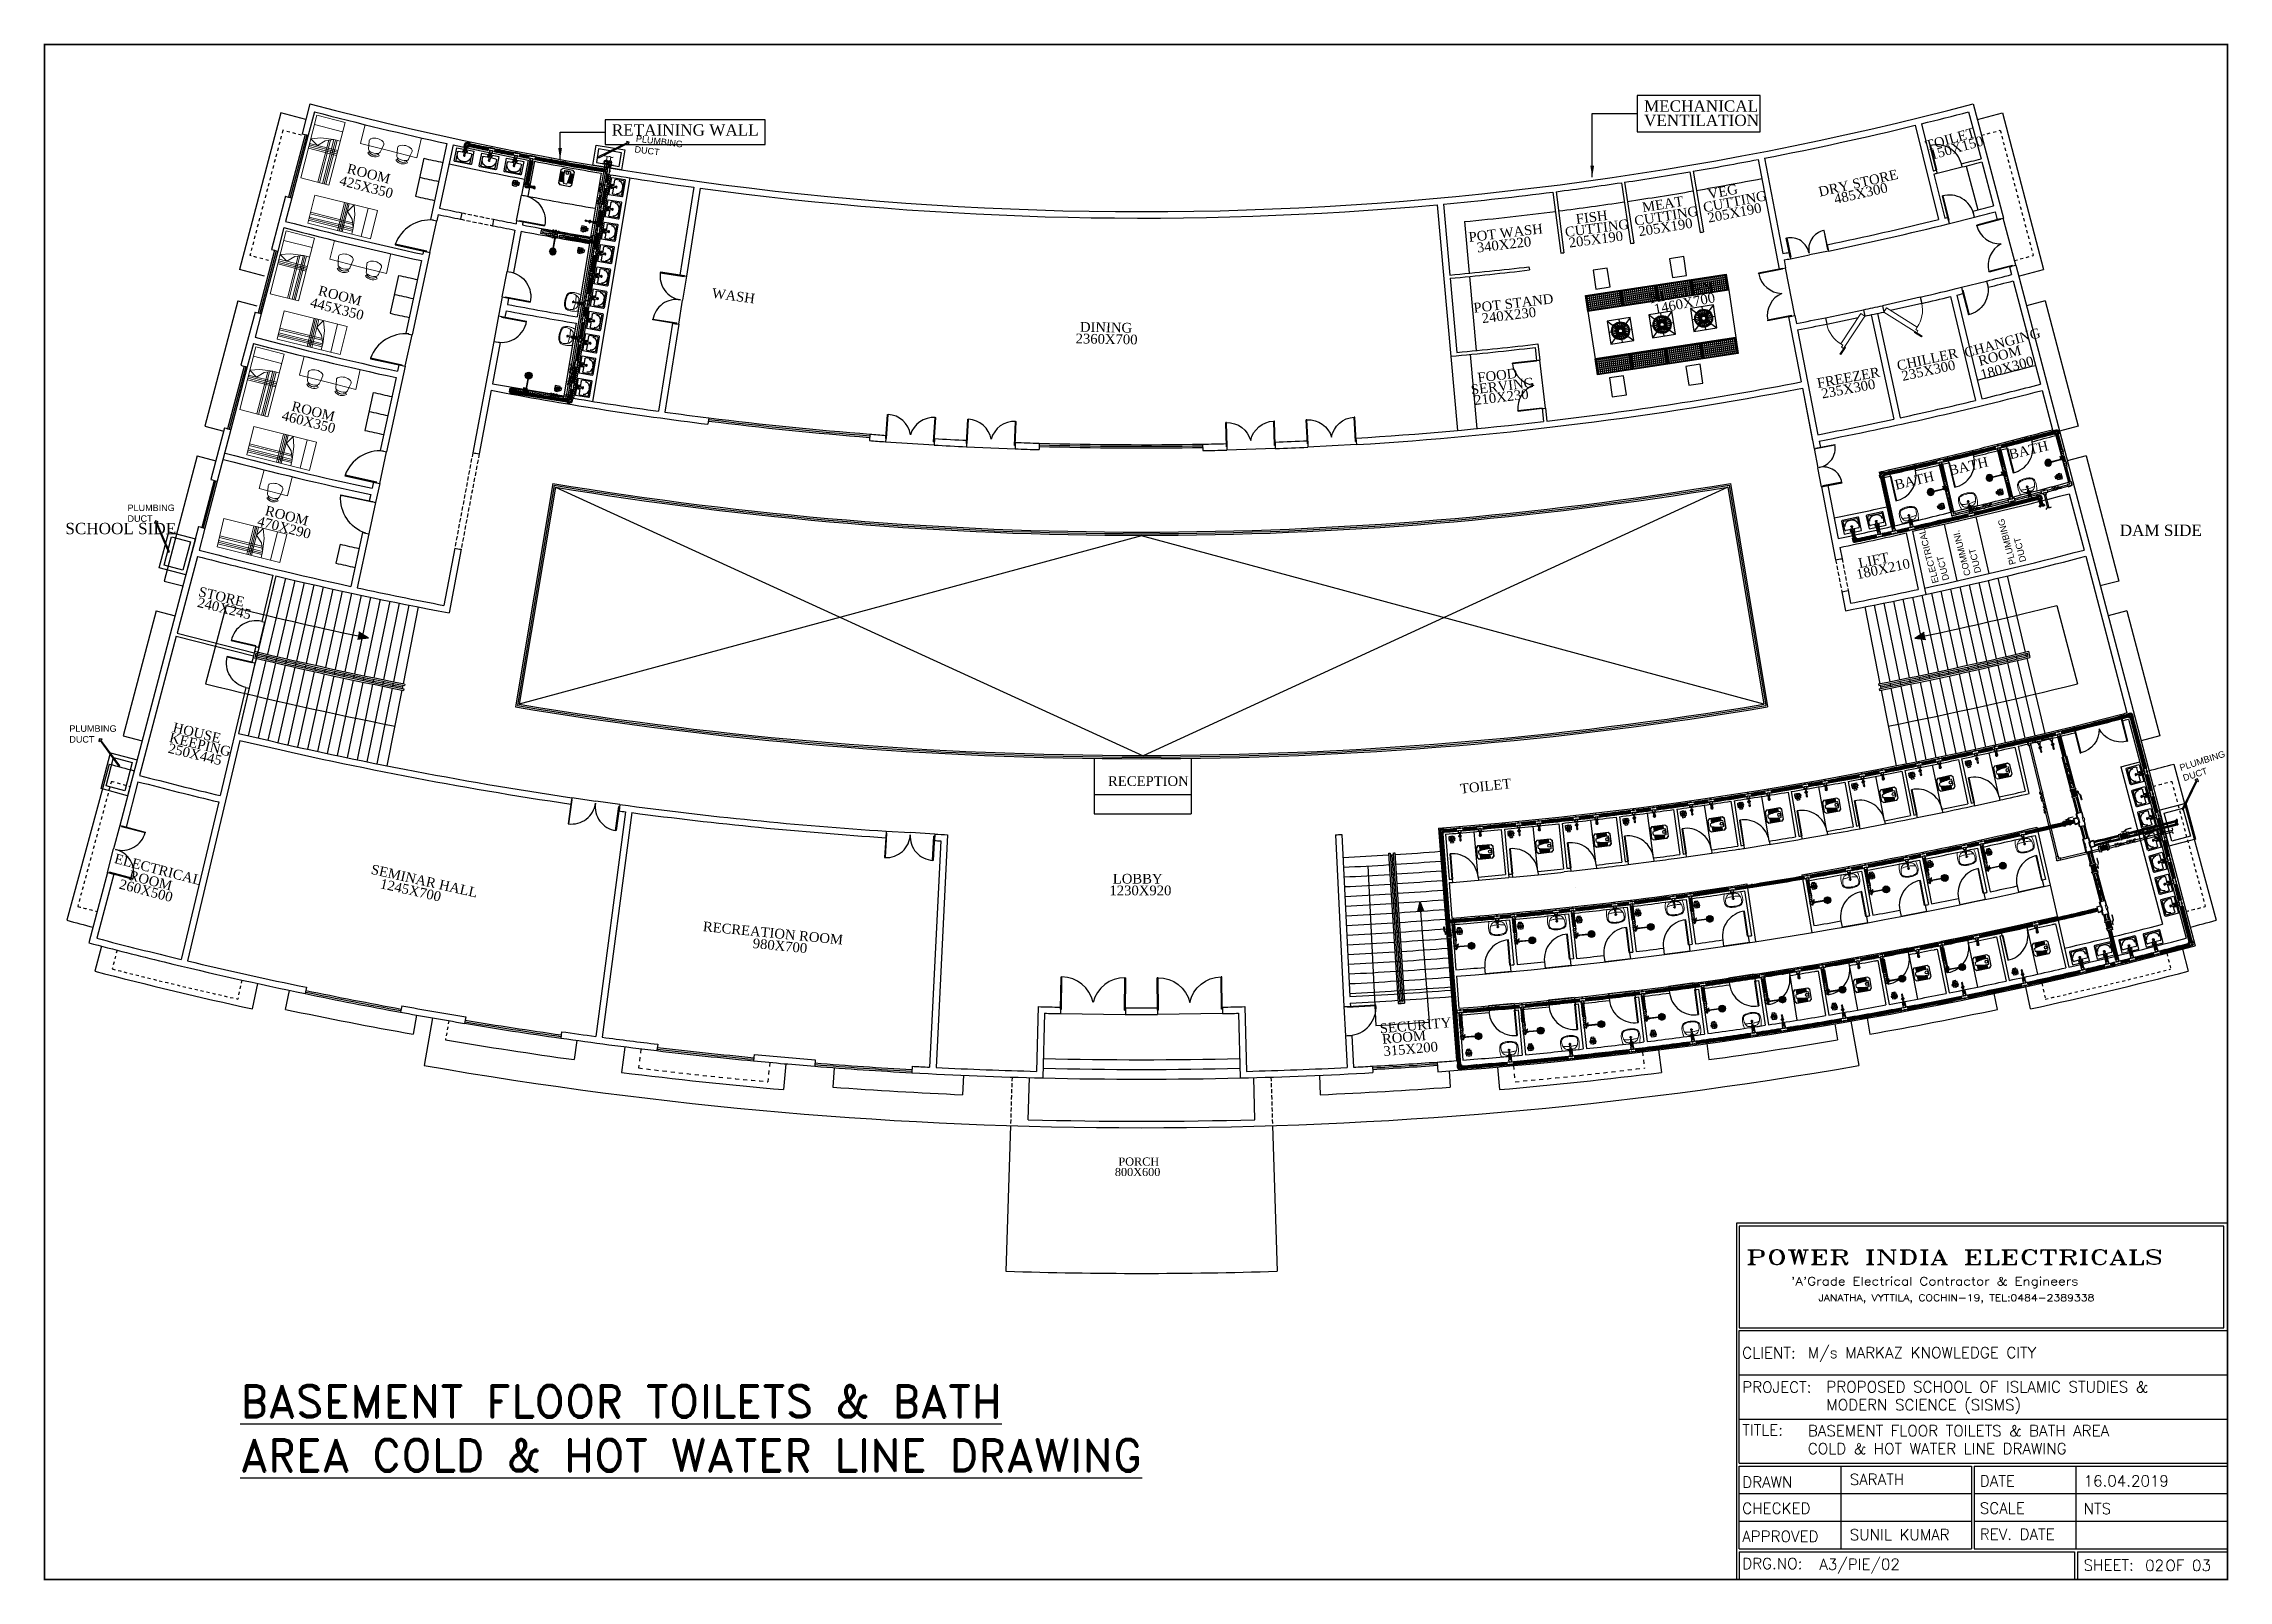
# Model space of a CAD drawing. Header units: metres. Extents: x 159409 to 239023, y 50504 to 95165.
# Drawn here: x 172420 to 179169, y 76557 to 81304 of the extents above; entities that cross this region are included whole.
import ezdxf

# ---------------------------------------------------------------- set-up
doc = ezdxf.new("R2010")
doc.units = ezdxf.units.M
doc.header["$MEASUREMENT"] = 0
doc.set_wipeout_variables(frame=1)
for name, pattern in [('CENTER2', [1.125, 0.75, -0.125, 0.125, -0.125]), ('CONTINU', [0]), ('DASHED', [0.1875, 0.125, -0.0625]), ('HIDDEN', [0.125, 0.0625, -0.0625]), ('HIDDEN2', [0.1875, 0.125, -0.0625])]:
    doc.linetypes.add(name, pattern=pattern)
for name, color, linetype, lineweight in [('_Annotations', 1, 'Continuous', 25), ('cad-block.com', 7, 'Continuous', 5), ('FURN', 8, 'Continuous', 5), ('HP-A-Door', 1, 'Continuous', 5), ('RJ- ANGLEValve', 1, 'Continuous', 25), ('RJ- D - TEXT', 7, 'Continuous', 20), ('RJ- DRA- FLOOR TRAP', 8, 'Continuous', 30), ('RJ- DRA-SOIL PIPE', 12, 'Continuous', 30), ('RJ- DRA-WASTE PIPE', 130, 'Continuous', 30), ('RJ- WS - SOLAR HW', 232, 'Continuous', 30), ('RJ- WS- COLD WATER', 152, 'Continuous', 30), ('RJ- WS- HOT WATER', 12, 'Continuous', 30), ('WS SLD RSHR', 121, 'Continuous', 25)]:
    doc.layers.add(name, color=color, linetype=linetype, lineweight=lineweight)
for name, color, linetype in [('A-WINDOW', 162, 'Continuous'), ('FIXT', 6, 'Continuous'), ('HP-A-Grid', 9, 'CENTER2'), ('RJ-Duct Pipes', 8, 'Continuous'), ('SANTEH', 7, 'Continuous'), ('TEXT', 3, 'Continuous')]:
    doc.layers.add(name, color=color, linetype=linetype)
doc.styles.add('DIM', font='times.ttf', dxfattribs={"height": 0.3})
doc.styles.add('RJ', font='romans.shx')
doc.styles.add('ROMAND', font='ROMAND.shx')
doc.styles.add('ROMANT', font='romant', dxfattribs={"width": 0.8, "oblique": 1, "height": 3})
doc.styles.get("Standard").update_dxf_attribs({"font": 'times.ttf', "height": 18})
doc.styles.add('Standard 360', font='arial.ttf')
doc.dimstyles.get("Standard").update_dxf_attribs({"dimtxt": 0.4, "dimasz": 0.18, "dimexe": 0.18, "dimexo": 0.0625, "dimgap": 0.09, "dimtad": 0, "dimtih": 1, "dimtoh": 1, "dimdec": 4, "dimzin": 0, "dimdsep": 46, "dimtxsty": 'Standard', "dimcen": 0.09, "dimadec": 0, "dimazin": 0, "dimtfac": 1, "dimtdec": 4, "dimtofl": 0, "dimtmove": 0, "dimatfit": 3, "dimfxl": 1, "dimtolj": 1, "dimtzin": 0, "dimarcsym": 0})

msp = doc.modelspace()

# ---------------------------------------------------------------- texts
at = {"color": 4, "style": 'ROMAND'}
for s, p in [('CLIENT:', (177667.435, 77242.852, -4.392)), ('PROJECT:', (177667.435, 77137.161, -4.392)), ('TITLE:', (177667.435, 77004.225, -4.392)), ('DRAWN', (177667.435, 76843.625, -4.392)), ('DATE', (178401.375, 76847.01, -4.392)), ('CHECKED', (177667.435, 76762.56, -4.392)), ('SCALE', (178401.375, 76763.109, -4.392)), ('APPROVED', (177667.435, 76676.005, -4.392)), ('REV. DATE', (178401.375, 76682.581, -4.392)), ('DRG.NO:', (177667.435, 76591.92, -4.392)), ('SHEET:', (178722.057, 76587.19, -4.392))]:
    msp.add_text(s, height=34.1561, dxfattribs=at).set_placement(p)
at = {"color": 244, "style": 'ROMAND'}
for s, height, p in [('M/s MARKAZ KNOWLEDGE CITY', 34.15611, (177870.112, 77243.539, -4.392)), ('PROPOSED SCHOOL OF ISLAMIC STUDIES &', 34.15611, (177927.419, 77137.808, -4.392)), ('MODERN SCIENCE (SISMS)', 34.15611, (177927.419, 77082.617, -4.392)), ('BASEMENT FLOOR TOILETS & BATH AREA ', 34.15611, (177870.112, 77002.142, -4.392)), ('COLD & HOT WATER LINE DRAWING ', 34.15611, (177870.112, 76946.951, -4.392)), ('SARATH', 34.1561, (177999.587, 76851.812, -4.392)), ('16.04.2019', 34.1561, (178722.057, 76847.01, -4.392)), ('NTS', 34.1561, (178722.057, 76761.62, -4.392)), ('SUNIL KUMAR', 34.15611, (177999.587, 76681.031, -4.392)), ('A3/PIE/02', 34.1561, (177905.717, 76589.572, -4.392)), ('02', 34.1561, (178912.156, 76586.435, -4.392)), ('   OF 03', 34.1561, (178898.493, 76586.435, -4.392))]:
    msp.add_text(s, height=height, dxfattribs=at).set_placement(p)
at = {"color": 4, "ltscale": 10, "attachment_point": 1}
for s, width, insert, char_height in [('{\\C3;MECHANICAL }', 520.57518, (177364.123, 81129.036, -4.392), 35), ('{\\C3;RETAINING WALL }', 561.48765, (174175.395, 81055.25, -4.392), 35), ('{\\C3;VENTILATION}', 520.57518, (177364.123, 81084.919, -4.392), 35), ('{\\C3;RECEPTION}', 421.90125, (175708.304, 79041.187, -4.392), 30), ('{\\C3;1230X920}', 421.90125, (175712.698, 78703.45, -4.392), 30), ('{\\C3;LOBBY}', 421.90125, (175723.138, 78739.708, -4.392), 30)]:
    msp.add_mtext_dynamic_manual_height_columns(s, width=width, gutter_width=90, heights=[0], dxfattribs=dict(at, insert=insert, char_height=char_height))
at = {"color": 1, "ltscale": 10, "char_height": 35, "attachment_point": 1}
for s, width, insert in [('{\\C3;SCHOOL SIDE}', 787.70155, (172487.17, 79824.018, -4.392)), ('{\\C3;DAM SIDE}', 968.09743, (178833.552, 79818.568, -4.392))]:
    msp.add_mtext_dynamic_manual_height_columns(s, width=width, gutter_width=90, heights=[0], dxfattribs=dict(at, insert=insert))
at = {"color": 232, "linetype": 'ByBlock', "insert": (173027.535, 77160.436, -4.392), "char_height": 100, "attachment_point": 1}
msp.add_mtext_dynamic_manual_height_columns('{\\Fromand|c0;\\L\\C0;BASEMENT FLOOR TOILETS & BATH \\PAREA COLD & HOT WATER LINE DRAWING}', width=3962.54928, gutter_width=12.5, heights=[0], dxfattribs=at)
at = {"layer": '_Annotations', "char_height": 8.45393, "attachment_point": 1, "style": 'Standard 360'}
for s, insert, rotation in [('{\\H2.3658x;PLUMBING \\PDUCT}', (174251.343, 81021.677, -4.787), 352.7223807), ('{\\H2.3658x;ELECTRICAL \\PDUCT}', (178255.595, 79635.166, -4.392), 104.7175682), ('{\\H2.3658x;COMMUNI.\\PDUCT}', (178354.52, 79658.275, -4.392), 104.7175682), ('{\\H2.3658x; \\PPLUMBING\\PDUCT}', (178461.439, 79683.79, -4.392), 104.7175682), ('{\\H2.3658x;PLUMBING \\PDUCT}', (179016.297, 79076.451, -4.392), 17.7934401)]:
    msp.add_mtext(s, dxfattribs=dict(at, insert=insert, rotation=rotation))
for insert in [(172679.179, 79880.475, -3.971), (172499.565, 79198.486, -3.971)]:
    msp.add_mtext('{\\H2.3658x;PLUMBING \\PDUCT}', dxfattribs=dict(at, insert=insert))
at = {"layer": 'RJ- D - TEXT', "lineweight": 20, "style": 'RJ', "width": 0.9}
for s, rotation, p in [('40%%Cw ASTM', 349.5226465, (173975.683, 80939.522, -4.392)), ('20%%Cw CPVC', 80.7516968, (174139.4, 80805.682, -4.392)), ('20%%Cw ', 351.1169263, (173989.89, 80719.875, -4.392)), ('20%%Cw ', 349.5226465, (174056.533, 80698.043, -4.392)), ('40%%Cw ASTM', 80.7516968, (174109.354, 80545.476, -4.392)), ('20%%Cw CPVC', 80.7516968, (174047.526, 80247.317, -4.392)), ('40%%Cw ', 352.0718688, (173942.316, 80211.737, -4.392)), ('20%%Cw ', 352.0718688, (173983.362, 80215.647, -4.392)), ('40%%Cw ASTM', 14.7350917, (178496.155, 80063.329, -3.959)), ('40%%Cw ASTM', 13.4133738, (178151.521, 79979.759, -3.959)), ('20%%Cw', 107.7351925, (178475.635, 80013.016, -3.518)), ('20%%Cw', 107.7351925, (178501.006, 79912.613, -3.518)), ('20%%Cw ', 13.7922839, (178624.604, 79922.425, -3.971)), ('20%%Cw CPVC', 13.7922839, (178374.447, 79858.333, -3.971)), ('40%%Cw ASTM', 13.7922839, (178226.308, 79809.471, -3.971)), ('40%%Cw ASTM', 14.7033427, (178714.381, 79185.409, -4.392)), ('40%%Cw ASTM', 104.5172769, (178909.684, 79093.231, -4.392)), ('40%%Cw ASTM', 12.1288497, (178123.126, 79054.873, -4.392)), ('40%%Cw ASTM', 9.2093839, (177587.44, 78962.621, -4.392)), ('25%%Cw CPVC', 103.2729393, (178610.835, 78927.89, -4.392)), ('40%%Cw ASTM', 4.9055915, (176878.938, 78879.504, -4.392)), ('25%%Cw CPVC', 14.2354629, (178818.986, 78821.934, -4.813)), ('65%%Cw ASTM', 14.2354629, (178880.189, 78859.83, -4.392)), ('40%%Cw ASTM', 95.1027276, (176751.296, 78759.709, -4.392)), ('20%%Cw', 101.3338736, (178243.974, 78748.479, -4.392)), ('40%%Cw ASTM', 12.1288497, (178260.816, 78799.239, -4.392)), ('40%%Cw ASTM', 9.2093839, (177687.688, 78695.668, -4.392)), ('65%%Cw ASTM', 104.5172769, (178784.004, 78660.599, -4.392)), ('20%%Cw', 98.5481993, (177517.646, 78625.727, -4.392)), ('40%%Cw ASTM', 4.9055915, (176800.233, 78591.065, -4.392)), ('20%%Cw', 96.0034092, (176970.77, 78560.075, -4.392)), ('40%%Cw ASTM', 104.5172769, (179054.605, 78540.188, -4.392)), ('20%%Cw', 104.5198698, (178297.154, 78474.287, -4.392)), ('40%%Cw ASTM', 12.1288497, (178300.306, 78520.43, -4.392)), ('40%%Cw ASTM', 14.7033427, (178965.009, 78493.809, -4.392)), ('40%%Cw ASTM', 9.2093839, (177744.576, 78421.204, -4.392)), ('20%%Cw', 98.5481993, (177555.725, 78347.315, -4.392)), ('40%%Cw ASTM', 12.1288497, (178380.164, 78359.149, -4.392)), ('40%%Cw ASTM', 4.9055915, (176857.416, 78315.62, -4.392)), ('20%%Cw', 96.0034092, (176995.833, 78281.804, -4.392)), ('40%%Cw ASTM', 95.1027276, (176795.375, 78187.063, -4.392)), ('40%%Cw ASTM', 9.2093839, (177817.959, 78256.918, -4.392)), ('40%%Cw ASTM', 4.9055915, (176836.476, 78139.691, -4.392))]:
    msp.add_text(s, height=10, rotation=rotation, dxfattribs=at).set_placement(p)
at = {"layer": 'TEXT', "lineweight": -2, "ltscale": 2, "style": 'DIM'}
for s, insert, char_height, width, attachment_point, rotation in [('{\\C3;TOILET}', (178238, 80973.7, -4.392), 30, 355.21968, 7, 15.6902387), ('{\\C3;150X150}', (178252.963, 80944.976, -4.392), 30, 355.21968, 7, 15.6902387), ('{\\C3;ROOM}', (173354.702, 80904.739, -4.392), 30, 355.21968, 7, 345.6023926), ('{\\C3;425X350}', (173331.574, 80868.029, -4.392), 30, 355.21968, 7, 345.6023926), ('{\\C3;VEG}', (177564.524, 80823.297, -4.392), 30, 355.21968, 7, 10.9878358), ('{\\C3;DRY STORE}', (177907.085, 80831.128, -4.392), 30, 355.21968, 7, 12.8312247), ('{\\C3;485X300}', (177954.949, 80808.235, -4.392), 30, 355.21968, 7, 12.8312247), ('{\\C3;FISH}', (177155.524, 80746.828, -4.392), 30, 355.21968, 7, 7.4748877), ('{\\C3;CUTTING}', (177336.88, 80741.164, -4.392), 30, 355.21968, 7, 9.1716831), ('{\\C3;MEAT}', (177360.826, 80783.36, -4.392), 30, 355.21968, 7, 9.1716831), ('{\\C3;CUTTING}', (177550.111, 80782.743, -4.392), 30, 355.21968, 7, 10.9878358), ('{\\C3;205X190}', (177563.769, 80750.802, -4.392), 30, 355.21968, 7, 10.9878358), ('{\\C3;POT WASH}', (176824.11, 80690.827, -4.392), 30, 355.21968, 7, 6.7854368), ('{\\C3;CUTTING}', (177122.089, 80706.544, -4.392), 30, 355.21968, 7, 7.4748877), ('{\\C3;205X190}', (177133.763, 80673.826, -4.392), 30, 355.21968, 7, 7.4748877), ('{\\C3;205X190}', (177349.511, 80708.862, -4.392), 30, 355.21968, 7, 9.1716831), ('{\\C3;340X220}', (176849.58, 80658.694, -4.392), 30, 355.21968, 7, 6.7854368), ('{\\C3;445X350}', (173241.014, 80491.479, -4.392), 30, 355.21968, 7, 345.6023926), ('{\\C3;ROOM}', (173266.009, 80527.918, -4.392), 30, 355.21968, 7, 345.6023926), ('{\\C3;WASH}', (174482.808, 80518.968, -1535693.007), 30, 355.21968, 7, 352.2300895), ('{\\C3;POT STAND}', (176839.194, 80472.538, -4.392), 30, 355.21968, 7, 6.7854368), ('{\\C3;KITCHEN}', (177384.443, 80501.325, -4.392), 30, 355.21968, 7, 11.136075), ('{\\C3;1460X700}', (177398.253, 80468.826, -4.392), 30, 355.21968, 7, 11.136075), ('{\\C3;240X230}', (176864.665, 80440.406, -4.392), 30, 355.21968, 7, 6.7854368), ('{\\C3;2360X700}', (175607.877, 80378.272, -1535693.007), 30, 355.21968, 7, 358.9319704), ('{\\C3;DINING}', (175621.328, 80414.031, -1535693.007), 30, 355.21968, 7, 358.9319704), ('{\\C3;CHANGING}', (178358.511, 80334.051, -4.392), 30, 355.21968, 7, 15.2168671), ('{\\C3;CHILLER}', (178149.102, 80293.988, -4.392), 30, 355.21968, 7, 12.2903088), ('{\\C3;235X300}', (178163.564, 80261.774, -4.392), 30, 355.21968, 7, 12.2903088), ('{\\C3;ROOM}', (178401.323, 80308.078, -4.392), 30, 355.21968, 7, 15.2168671), ('{\\C3;180X300}', (178407.99, 80266.285, -4.392), 30, 355.21968, 7, 15.2168671), ('{\\C3;SERVING}', (176831.207, 80219.639, -4.392), 30, 355.21968, 7, 6.7854368), ('{\\C3;FOOD}', (176851.413, 80257.139, -4.392), 30, 355.21968, 7, 6.7854368), ('{\\C3;FREEZER}', (177901.56, 80240.223, -4.392), 30, 355.21968, 7, 10.5688429), ('{\\C3;235X300}', (177915.048, 80207.589, -4.392), 30, 355.21968, 7, 10.5688429), ('{\\C3;ROOM}', (173183.477, 80170.728, -4.392), 30, 355.21968, 7, 345.6023926), ('{\\C3;210X230}', (176841.417, 80187.436, -4.392), 30, 355.21968, 7, 6.7854368), ('{\\C3;460X350}', (173153.408, 80141.996, -4.392), 30, 355.21968, 7, 345.6023926), ('{\\C3;BATH}', (178495.509, 80019.987, -4.827), 30, 592.79045, 7, 13.5034106), ('{\\C3;BATH}', (178142.782, 79925.838, -4.827), 30, 592.79045, 7, 13.5034106), ('{\\C3;BATH}', (178309.953, 79970.273, -4.827), 30, 592.79045, 7, 13.5034106), ('{\\C3;470X290}', (173077.621, 79815.831, -4.392), 30, 355.21968, 7, 345.6023926), ('{\\C3;ROOM}', (173101.648, 79848.218, -4.392), 30, 355.21968, 7, 345.6023926), ('{\\C3;180X210}', (178023.223, 79648.98, -4.392), 30, 592.79045, 7, 12.1459621), ('{\\C3;LIFT}', (178029.62, 79683.834, -4.392), 30, 592.79045, 7, 12.1459621), ('{\\C3;240X245}', (172892.732, 79564.509, -4.392), 30, 592.79045, 7, 346.4579748), ('{\\C3;STORE}', (172896.39, 79597.68, -4.392), 30, 592.79045, 7, 346.4579748), ('{\\C3;KEEPING}', (172805.905, 79147.109, -4.392), 30, 592.79045, 7, 346.4579748), ('{\\C3;HOUSE }', (172816.65, 79178.224, -4.392), 30, 592.79045, 7, 346.4579748), ('{\\C3;250X445}', (172802.247, 79113.938, -4.392), 30, 592.79045, 7, 346.4579748), ('{\\C3;TOILET}', (176797.523, 78986.887, -4.392), 30, 592.79045, 7, 6.2689283), ('{\\C3;ELECTRICAL }', (172903.876, 78703.743, -4.392), 30, 592.79045, 9, 345.4413776), ('{\\C3;SEMINAR HALL}', (173757.038, 78665.781, -4.392), 30, 592.79045, 9, 347.2846907), ('{\\C3;260X500}', (172814.184, 78651.905, -4.392), 30, 592.79045, 9, 345.4413776), ('{\\C3;ROOM}', (172812.21, 78687.513, -4.392), 30, 592.79045, 9, 345.4413776), ('{\\C3;1245X700}', (173643.93, 78653.35, -4.392), 30, 592.79045, 9, 347.2846907), ('{\\C3;RECREATION ROOM}', (174887.982, 78520.578, -4.392), 30, 592.79045, 9, 354.4645382), ('{\\C3;980X700}', (174777.313, 78494.109, -4.392), 30, 592.79045, 9, 354.4645382), ('{\\C3;SECURITY}', (176549.017, 78246.399, -4.392), 30, 592.79045, 7, 5.0721813), ('{\\C3;ROOM}', (176556.138, 78213.795, -4.392), 30, 592.79045, 7, 5.0721813), ('{\\C3;315X200}', (176560.657, 78176.134, -4.392), 30, 592.79045, 7, 5.0721813), ('{\\C3;800X600}', (175869.933, 77805.782, -4.392), 25, 355.21968, 9, 0.0039076), ('{\\C3;PORCH}', (175866.311, 77838.004, -4.392), 25, 355.21968, 9, 0.0039076)]:
    msp.add_mtext(s, dxfattribs=dict(at, insert=insert, char_height=char_height, width=width, attachment_point=attachment_point, rotation=rotation))

# ---------------------------------------------------------------- blocks, each defined once
blk = doc.blocks.new('RYTRTRTRTRT')
at = {"color": 8}
for p, q in [((42.518, 61.153), (42.518, 61.753)), ((42.518, 61.753), (42.538, 61.753)), ((42.538, 61.753), (42.538, 61.153)), ((43.718, 61.753), (43.698, 61.753)), ((43.698, 61.753), (43.698, 61.153)), ((43.718, 61.153), (43.718, 61.753)), ((42.518, 61.153), (42.538, 61.153)), ((42.518, 61.103), (43.118, 61.103)), ((43.718, 61.103), (43.118, 61.103)), ((43.718, 61.153), (43.698, 61.153))]:
    blk.add_line(p, q, dxfattribs=at)
for centre, start, end in [((42.528, 61.163), 359.0371, 90), ((43.708, 61.163), 90, 180.9629)]:
    blk.add_arc(centre, 0.59, start, end, dxfattribs=at)
blk = doc.blocks.new('d2')
at = {"color": 8, "ltscale": 8}
for p, q in [((-332.772, -186.458, 9945.752), (-332.753, -186.454, 9945.752)), ((-332.628, -187.194, 9945.752), (-332.772, -186.458, 9945.752)), ((-332.609, -187.19, 9945.752), (-332.753, -186.454, 9945.752)), ((-332.753, -186.454, 9945.752), (-332.753, -186.454, 9945.732)), ((-332.753, -186.454, 9945.732), (-332.753, -186.454, 9945.732)), ((-334.226, -186.743, 9945.752), (-334.206, -186.739, 9945.752)), ((-334.082, -187.479, 9945.752), (-334.226, -186.743, 9945.752)), ((-334.062, -187.475, 9945.752), (-334.206, -186.739, 9945.752)), ((-334.082, -187.479, 9945.752), (-334.062, -187.475, 9945.752)), ((-334.063, -187.577, 9945.752), (-332.589, -187.288, 9945.752)), ((-332.628, -187.194, 9945.752), (-332.609, -187.19, 9945.752))]:
    blk.add_line(p, q, dxfattribs=at)
for centre, start, end in [((-332.628, -187.194, 9945.752), 101.092, 178.0402), ((-334.062, -187.475, 9945.752), 24.1438, 101.092)]:
    blk.add_arc(centre, 0.75, start, end, dxfattribs=at)
blk = doc.blocks.new('TRTH')
at = {"color": 42, "ltscale": 8}
for p, q in [((-589.839, -68.759), (-589.839, -67.98)), ((-589.819, -68.759), (-589.819, -67.979)), ((-589.839, -68.759), (-589.819, -68.759)), ((-589.839, -68.859), (-589.039, -68.859))]:
    blk.add_line(p, q, dxfattribs=at)
blk.add_arc((-589.819, -68.759), 0.78, 0, 91.46928, dxfattribs=at)
blk = doc.blocks.new('FRGHGHGHGH')
at = {"ltscale": 10}
h = blk.add_hatch(color=2, dxfattribs=at)
h.dxf.hatch_style = 1
h.paths.add_polyline_path([(196213.1, 120801.7), (196247.1, 120806.2), (196217.9, 120824.2)])
at = {"color": 2, "ltscale": 8}
for p, q in [((195961.5, 120998.2, 0.4), (195905.5, 120763.3, 0.4)), ((195990.7, 120991.3, 0.4), (195935.3, 120756.3, 0.4)), ((196019.9, 120984.5, 0.4), (195965.1, 120749.3, 0.4)), ((196049.1, 120977.7, 0.4), (195994.9, 120742.4, 0.4)), ((196078.4, 120971, 0.4), (196024.8, 120735.5, 0.4)), ((196107.6, 120964.4, 0.4), (196054.7, 120728.8, 0.4)), ((196136.9, 120957.9, 0.4), (196084.6, 120722.1, 0.4)), ((196166.2, 120951.4, 0.4), (196114.5, 120715.5, 0.4)), ((196195.5, 120945, 0.4), (196144.4, 120709, 0.4)), ((196224.9, 120938.7, 0.4), (196174.4, 120702.5, 0.4)), ((196254.2, 120932.5, 0.4), (196204.3, 120696.2, 0.4)), ((196283.6, 120926.3, 0.4), (196234.3, 120689.9, 0.4)), ((196313, 120920.2, 0.4), (196264.3, 120683.7, 0.4)), ((196342.4, 120914.2, 0.4), (196294.3, 120677.5, 0.4)), ((196371.8, 120908.3, 0.4), (196324.4, 120671.5, 0.4)), ((196401.2, 120902.4, 0.4), (196354.4, 120665.5, 0.4)), ((195900.8, 120743.9, 0.4), (195845.5, 120511.9, 0.4)), ((195904.3, 120758.5, 0.4), (195902, 120748.7, 0.4)), ((195934.1, 120751.4, 0.4), (195931.8, 120741.7, 0.4)), ((195964, 120744.4, 0.4), (195961.7, 120734.7, 0.4)), ((195993.8, 120737.5, 0.4), (195991.6, 120727.7, 0.4)), ((195930.7, 120736.8, 0.4), (195876, 120504.7, 0.4)), ((195960.6, 120729.8, 0.4), (195906.5, 120497.5, 0.4)), ((195990.5, 120722.9, 0.4), (195936.9, 120490.5, 0.4)), ((196020.4, 120716, 0.4), (195967.5, 120483.5, 0.4)), ((196050.3, 120709.3, 0.4), (195998, 120476.6, 0.4)), ((196023.7, 120730.7, 0.4), (196021.5, 120720.9, 0.4)), ((196080.2, 120702.6, 0.4), (196028.5, 120469.7, 0.4)), ((196053.6, 120723.9, 0.4), (196051.4, 120714.1, 0.4)), ((196110.2, 120696, 0.4), (196059.1, 120463, 0.4)), ((196083.5, 120717.2, 0.4), (196081.3, 120707.5, 0.4)), ((196140.2, 120689.4, 0.4), (196089.7, 120456.3, 0.4)), ((196113.4, 120710.6, 0.4), (196111.3, 120700.8, 0.4)), ((196170.2, 120683, 0.4), (196120.3, 120449.7, 0.4)), ((196143.4, 120704.1, 0.4), (196141.2, 120694.3, 0.4)), ((196200.2, 120676.6, 0.4), (196150.9, 120443.2, 0.4)), ((196173.3, 120697.6, 0.4), (196171.2, 120687.9, 0.4)), ((196230.2, 120670.3, 0.4), (196181.6, 120436.8, 0.4)), ((196203.3, 120691.3, 0.4), (196201.2, 120681.5, 0.4)), ((196233.3, 120685, 0.4), (196231.3, 120675.2, 0.4)), ((196263.3, 120678.8, 0.4), (196261.3, 120669, 0.4)), ((196293.3, 120672.6, 0.4), (196291.4, 120662.8, 0.4)), ((196260.3, 120664.1, 0.4), (196212.2, 120430.5, 0.4)), ((196290.4, 120657.9, 0.4), (196242.9, 120424.2, 0.4)), ((196320.5, 120651.9, 0.4), (196273.6, 120418, 0.4)), ((196350.6, 120645.9, 0.4), (196304.3, 120411.9, 0.4)), ((196323.4, 120666.6, 0.4), (196321.4, 120656.8, 0.4)), ((196353.5, 120660.6, 0.4), (196351.5, 120650.8, 0.4)), ((196356.4, 120649.8, 0.4), (196355.5, 120644.9, 0.4)), ((196359.3, 120664.5, 0.4), (196358.4, 120659.6, 0.4)), ((196359.3, 120664.5, 0.4), (196358.4, 120659.6, 0.4))]:
    blk.add_line(p, q, dxfattribs=at)
at = {"color": 2, "ltscale": 10}
for p, q in [((195808.2, 120907, 0.4), (195744.5, 120665.2, 0.4)), ((196247.1, 120806.2), (196213.1, 120801.7)), ((196247.1, 120806.2), (196217.9, 120824.2)), ((195895.7, 120765.7), (195891.1, 120746.2)), ((195899.4, 120759.6), (195897.1, 120749.9))]:
    blk.add_line(p, q, dxfattribs=at)
for radius, start, end in [(11653.5, 255.95847, 258.01393), (11903.5, 255.94349, 258.82445)]:
    blk.add_arc((198635.6, 132212.3), radius, start, end, dxfattribs=at)
at = {"color": 2, "ltscale": 8}
for radius, start, end in [(11790, 256.53878, 258.84875), (11770, 256.5387, 258.84879), (11785, 256.56307, 258.84876), (11775, 256.56305, 258.84878), (11780, 256.58737, 258.82445)]:
    blk.add_arc((198635.6, 132212.3), radius, start, end, dxfattribs=at)
blk = doc.blocks.new('rghtht')
at = {"layer": 'HP-A-Grid', "linetype": 'ByBlock'}
h = blk.add_hatch(dxfattribs=at)
h.set_pattern_fill('NET', color=256, scale=50, style=0)
h.set_pattern_definition([(180, (222259.7514, 89040.658), (2e-11, 6.25), []), (90, (222259.7514, 89040.658), (6.25, -2e-11), [])])
h.paths.add_polyline_path([(204466.6, 125712.4), (204511.6, 125712.4), (204511.6, 125817.4), (204466.6, 125817.4)])
h = blk.add_hatch(dxfattribs=at)
h.set_pattern_fill('NET', color=256, scale=50, style=0)
h.set_pattern_definition([(180, (222458.0265, 89040.658), (2e-11, 6.25), []), (90, (222458.0265, 89040.658), (6.25, -2e-11), [])])
h.paths.add_polyline_path([(204664.9, 125712.4), (204709.9, 125712.4), (204709.9, 125817.4), (204664.9, 125817.4)])
h = blk.add_hatch(dxfattribs=at)
h.set_pattern_fill('NET', color=256, scale=50, style=0)
h.set_pattern_definition([(180, (222259.7514, 88930.658), (2e-11, 6.25), []), (90, (222259.7514, 88930.658), (6.25, -2e-11), [])])
h.paths.add_polyline_path([(204466.6, 125602.4), (204511.6, 125602.4), (204511.6, 125707.4), (204466.6, 125707.4)])
h = blk.add_hatch(dxfattribs=at)
h.set_pattern_fill('NET', color=256, scale=50, style=0)
h.set_pattern_definition([(180, (222458.0265, 88930.658), (2e-11, 6.25), []), (90, (222458.0265, 88930.658), (6.25, -2e-11), [])])
h.paths.add_polyline_path([(204664.9, 125602.4), (204709.9, 125602.4), (204709.9, 125707.4), (204664.9, 125707.4)])
h = blk.add_hatch(dxfattribs=at)
h.set_pattern_fill('NET', color=256, scale=50, style=0)
h.set_pattern_definition([(180, (222259.7514, 88820.658), (2e-11, 6.25), []), (90, (222259.7514, 88820.658), (6.25, -2e-11), [])])
h.paths.add_polyline_path([(204466.6, 125492.4), (204511.6, 125492.4), (204511.6, 125597.4), (204466.6, 125597.4)])
h = blk.add_hatch(dxfattribs=at)
h.set_pattern_fill('NET', color=256, scale=50, style=0)
h.set_pattern_definition([(180, (222458.0265, 88820.658), (2e-11, 6.25), []), (90, (222458.0265, 88820.658), (6.25, -2e-11), [])])
h.paths.add_polyline_path([(204664.9, 125492.4), (204709.9, 125492.4), (204709.9, 125597.4), (204664.9, 125597.4)])
h = blk.add_hatch(dxfattribs=at)
h.set_pattern_fill('NET', color=256, scale=50, style=0)
h.set_pattern_definition([(180, (222259.7514, 88710.658), (2e-11, 6.25), []), (90, (222259.7514, 88710.658), (6.25, -2e-11), [])])
h.paths.add_polyline_path([(204466.6, 125382.4), (204511.6, 125382.4), (204511.6, 125487.4), (204466.6, 125487.4)])
h = blk.add_hatch(dxfattribs=at)
h.set_pattern_fill('NET', color=256, scale=50, style=0)
h.set_pattern_definition([(180, (222458.0265, 88710.658), (2e-11, 6.25), []), (90, (222458.0265, 88710.658), (6.25, -2e-11), [])])
h.paths.add_polyline_path([(204664.9, 125382.4), (204709.9, 125382.4), (204709.9, 125487.4), (204664.9, 125487.4)])
at = {"layer": 'A-WINDOW', "color": 8}
blk.add_line((204662.4, 125819.9), (204662.4, 125379.9), dxfattribs=at)
for points in [[(204449.4, 125698.1), (204390.6, 125698.1), (204390.6, 125653.9), (204449.4, 125653.9)], [(204786, 125698.1), (204727.1, 125698.1), (204727.1, 125653.9), (204786, 125653.9)], [(204449.4, 125459.2), (204390.6, 125459.2), (204390.6, 125414.9), (204449.4, 125414.9)], [(204786, 125459.2), (204727.1, 125459.2), (204727.1, 125414.9), (204786, 125414.9)]]:
    blk.add_lwpolyline(points, close=True, dxfattribs=at)
at = {"layer": 'FIXT'}
for p, q in [((204514.1, 125819.9), (204514.1, 125379.9)), ((204514.1, 125819.9), (204662.4, 125819.9)), ((204712.4, 125819.9), (204712.4, 125379.9)), ((204552.3, 125766.5), (204568.7, 125750.1)), ((204588.3, 125766.5), (204588.3, 125758.2)), ((204607.8, 125750.1), (204624.3, 125766.5)), ((204552.3, 125730.5), (204560.6, 125730.5)), ((204552.3, 125694.5), (204568.7, 125710.9)), ((204588.3, 125702.8), (204588.3, 125694.5)), ((204607.8, 125710.9), (204624.3, 125694.5)), ((204616, 125730.5), (204624.3, 125730.5)), ((204552.3, 125636.6), (204568.7, 125620.1)), ((204552.3, 125600.6), (204560.6, 125600.6)), ((204588.3, 125636.6), (204588.3, 125628.3)), ((204607.8, 125620.1), (204624.3, 125636.6)), ((204616, 125600.6), (204624.3, 125600.6)), ((204552.3, 125564.6), (204568.7, 125581)), ((204588.3, 125572.9), (204588.3, 125564.6)), ((204607.8, 125581), (204624.3, 125564.6)), ((204552.3, 125506.6), (204568.7, 125490.2)), ((204552.3, 125470.6), (204560.6, 125470.6)), ((204588.3, 125506.6), (204588.3, 125498.3)), ((204607.8, 125490.2), (204624.3, 125506.6)), ((204616, 125470.6), (204624.3, 125470.6)), ((204552.3, 125434.6), (204568.7, 125451)), ((204588.3, 125442.9), (204588.3, 125434.6)), ((204607.8, 125451), (204624.3, 125434.6)), ((204514.1, 125379.9), (204662.4, 125379.9))]:
    blk.add_line(p, q, dxfattribs=at)
for points in [[(204514.1, 125819.9), (204464.1, 125819.9)], [(204712.4, 125819.9), (204712.4, 125819.9), (204662.4, 125819.9)]]:
    blk.add_lwpolyline(points, dxfattribs=at)
for points in [[(204464.1, 125819.9), (204514.1, 125819.9), (204514.1, 125709.9), (204464.1, 125709.9)], [(204466.6, 125817.4), (204511.6, 125817.4), (204511.6, 125712.4), (204466.6, 125712.4)], [(204662.4, 125819.9), (204712.4, 125819.9), (204712.4, 125709.9), (204662.4, 125709.9)], [(204664.9, 125817.4), (204709.9, 125817.4), (204709.9, 125712.4), (204664.9, 125712.4)], [(204624.3, 125766.5), (204552.3, 125766.5), (204552.3, 125694.5), (204624.3, 125694.5)], [(204464.1, 125709.9), (204514.1, 125709.9), (204514.1, 125599.9), (204464.1, 125599.9)], [(204466.6, 125707.4), (204511.6, 125707.4), (204511.6, 125602.4), (204466.6, 125602.4)], [(204662.4, 125709.9), (204712.4, 125709.9), (204712.4, 125599.9), (204662.4, 125599.9)], [(204664.9, 125707.4), (204709.9, 125707.4), (204709.9, 125602.4), (204664.9, 125602.4)], [(204464.1, 125599.9), (204514.1, 125599.9), (204514.1, 125489.9), (204464.1, 125489.9)], [(204466.6, 125597.4), (204511.6, 125597.4), (204511.6, 125492.4), (204466.6, 125492.4)], [(204624.3, 125636.6), (204552.3, 125636.6), (204552.3, 125564.6), (204624.3, 125564.6)], [(204662.4, 125599.9), (204712.4, 125599.9), (204712.4, 125489.9), (204662.4, 125489.9)], [(204664.9, 125597.4), (204709.9, 125597.4), (204709.9, 125492.4), (204664.9, 125492.4)], [(204464.1, 125489.9), (204514.1, 125489.9), (204514.1, 125379.9), (204464.1, 125379.9)], [(204466.6, 125487.4), (204511.6, 125487.4), (204511.6, 125382.4), (204466.6, 125382.4)], [(204624.3, 125506.6), (204552.3, 125506.6), (204552.3, 125434.6), (204624.3, 125434.6)], [(204662.4, 125489.9), (204712.4, 125489.9), (204712.4, 125379.9), (204662.4, 125379.9)], [(204664.9, 125487.4), (204709.9, 125487.4), (204709.9, 125382.4), (204664.9, 125382.4)]]:
    blk.add_lwpolyline(points, close=True, dxfattribs=at)
for centre, radius in [((204588.3, 125730.5), 27.7), ((204588.3, 125730.5), 24.8), ((204567.5, 125736.8), 0.795), ((204570.2, 125742.4), 0.795), ((204571.3, 125735.4), 0.795), ((204573, 125745.7), 0.795), ((204573.4, 125739.8), 0.795), ((204574.7, 125734.2), 0.795), ((204575.9, 125742.9), 0.795), ((204576.2, 125748.5), 0.795), ((204576.2, 125737.6), 0.795), ((204578.4, 125732.9), 0.795), ((204578.4, 125740.3), 0.795), ((204578.8, 125745.4), 0.795), ((204579.2, 125735.2), 0.795), ((204581.1, 125742.7), 0.795), ((204581.2, 125737.6), 0.795), ((204588.3, 125730.5), 7.8), ((204582.4, 125751.6), 0.795), ((204588.3, 125730.5), 6.54), ((204583.6, 125747.7), 0.795), ((204583.6, 125739.7), 0.795), ((204584.6, 125744.3), 0.795), ((204585.8, 125740.6), 0.795), ((204588.3, 125752.1), 0.795), ((204588.3, 125748), 0.795), ((204588.3, 125744.4), 0.795), ((204588.3, 125740.5), 0.795), ((204590.7, 125740.6), 0.795), ((204591.9, 125744.3), 0.795), ((204592.9, 125739.7), 0.795), ((204593, 125747.7), 0.795), ((204594.2, 125751.6), 0.795), ((204595.3, 125737.6), 0.795), ((204595.4, 125742.7), 0.795), ((204597.3, 125735.2), 0.795), ((204597.7, 125745.4), 0.795), ((204598.1, 125740.3), 0.795), ((204598.2, 125732.9), 0.795), ((204600.3, 125748.5), 0.795), ((204600.4, 125737.6), 0.795), ((204600.6, 125742.9), 0.795), ((204601.8, 125734.2), 0.795), ((204603.2, 125739.8), 0.795), ((204603.5, 125745.7), 0.795), ((204605.2, 125735.4), 0.795), ((204606.3, 125742.4), 0.795), ((204609, 125736.8), 0.795), ((204566.7, 125730.5), 0.795), ((204567.5, 125724.2), 0.795), ((204570.2, 125718.7), 0.795), ((204570.8, 125730.5), 0.795), ((204571.3, 125725.6), 0.795), ((204573, 125715.3), 0.795), ((204573.4, 125721.2), 0.795), ((204574.4, 125730.5), 0.795), ((204574.7, 125726.8), 0.795), ((204575.9, 125718.2), 0.795), ((204576.2, 125723.4), 0.795), ((204576.2, 125712.6), 0.795), ((204578.3, 125730.5), 0.795), ((204578.4, 125728.2), 0.795), ((204578.4, 125720.7), 0.795), ((204578.8, 125715.6), 0.795), ((204579.2, 125725.9), 0.795), ((204581.2, 125723.4), 0.795), ((204581.1, 125718.4), 0.795), ((204582.4, 125709.4), 0.795), ((204583.6, 125713.3), 0.795), ((204583.6, 125721.4), 0.795), ((204584.6, 125716.7), 0.795), ((204585.8, 125720.4), 0.795), ((204588.3, 125720.5), 0.795), ((204588.3, 125716.6), 0.795), ((204588.3, 125713), 0.795), ((204588.3, 125709), 0.795), ((204590.7, 125720.4), 0.795), ((204591.9, 125716.7), 0.795), ((204592.9, 125721.4), 0.795), ((204593, 125713.3), 0.795), ((204594.2, 125709.4), 0.795), ((204595.3, 125723.4), 0.795), ((204595.4, 125718.4), 0.795), ((204597.3, 125725.9), 0.795), ((204597.7, 125715.6), 0.795), ((204598.1, 125720.7), 0.795), ((204598.2, 125728.2), 0.795), ((204598.3, 125730.5), 0.795), ((204600.3, 125712.6), 0.795), ((204600.4, 125723.4), 0.795), ((204600.6, 125718.2), 0.795), ((204601.8, 125726.8), 0.795), ((204602.1, 125730.5), 0.795), ((204603.2, 125721.2), 0.795), ((204603.5, 125715.3), 0.795), ((204605.2, 125725.6), 0.795), ((204605.8, 125730.5), 0.795), ((204606.3, 125718.7), 0.795), ((204609, 125724.2), 0.795), ((204609.8, 125730.5), 0.795), ((204588.3, 125600.6), 27.7), ((204588.3, 125600.6), 24.8), ((204566.7, 125600.6), 0.795), ((204567.5, 125606.9), 0.795), ((204570.2, 125612.4), 0.795), ((204570.8, 125600.6), 0.795), ((204571.3, 125605.5), 0.795), ((204573, 125615.8), 0.795), ((204573.4, 125609.9), 0.795), ((204574.4, 125600.6), 0.795), ((204574.7, 125604.3), 0.795), ((204574.7, 125596.9), 0.795), ((204575.9, 125612.9), 0.795), ((204576.2, 125618.5), 0.795), ((204576.2, 125607.6), 0.795), ((204578.3, 125600.6), 0.795), ((204578.4, 125602.9), 0.795), ((204578.4, 125598.2), 0.795), ((204578.4, 125610.4), 0.795), ((204578.8, 125615.5), 0.795), ((204579.2, 125605.2), 0.795), ((204579.2, 125595.9), 0.795), ((204581.1, 125612.7), 0.795), ((204581.2, 125607.6), 0.795), ((204588.3, 125600.6), 7.8), ((204582.4, 125621.6), 0.795), ((204588.3, 125600.6), 6.54), ((204583.6, 125617.8), 0.795), ((204583.6, 125609.7), 0.795), ((204584.6, 125614.3), 0.795), ((204585.8, 125610.6), 0.795), ((204588.3, 125622.1), 0.795), ((204588.3, 125618.1), 0.795), ((204588.3, 125614.5), 0.795), ((204588.3, 125610.6), 0.795), ((204590.7, 125610.6), 0.795), ((204591.9, 125614.3), 0.795), ((204592.9, 125609.7), 0.795), ((204593, 125617.8), 0.795), ((204594.2, 125621.6), 0.795), ((204595.3, 125607.6), 0.795), ((204595.4, 125612.7), 0.795), ((204597.3, 125605.2), 0.795), ((204597.3, 125595.9), 0.795), ((204597.7, 125615.5), 0.795), ((204598.1, 125610.4), 0.795), ((204598.2, 125602.9), 0.795), ((204598.2, 125598.2), 0.795), ((204598.3, 125600.6), 0.795), ((204600.3, 125618.5), 0.795), ((204600.4, 125607.6), 0.795), ((204600.6, 125612.9), 0.795), ((204601.8, 125604.3), 0.795), ((204601.8, 125596.9), 0.795), ((204602.1, 125600.6), 0.795), ((204603.2, 125609.9), 0.795), ((204603.5, 125615.8), 0.795), ((204605.2, 125605.5), 0.795), ((204605.8, 125600.6), 0.795), ((204606.3, 125612.4), 0.795), ((204609, 125606.9), 0.795), ((204609.8, 125600.6), 0.795), ((204567.5, 125594.3), 0.795), ((204570.2, 125588.7), 0.795), ((204571.3, 125595.6), 0.795), ((204573, 125585.3), 0.795), ((204573.4, 125591.2), 0.795), ((204575.9, 125588.2), 0.795), ((204576.2, 125593.5), 0.795), ((204576.2, 125582.6), 0.795), ((204578.4, 125590.7), 0.795), ((204578.8, 125585.7), 0.795), ((204581.2, 125593.5), 0.795), ((204581.1, 125588.4), 0.795), ((204582.4, 125579.5), 0.795), ((204583.6, 125583.3), 0.795), ((204583.6, 125591.4), 0.795), ((204584.6, 125586.8), 0.795), ((204585.8, 125590.5), 0.795), ((204588.3, 125590.6), 0.795), ((204588.3, 125586.7), 0.795), ((204588.3, 125583.1), 0.795), ((204588.3, 125579), 0.795), ((204590.7, 125590.5), 0.795), ((204591.9, 125586.8), 0.795), ((204592.9, 125591.4), 0.795), ((204593, 125583.3), 0.795), ((204594.2, 125579.5), 0.795), ((204595.3, 125593.5), 0.795), ((204595.4, 125588.4), 0.795), ((204597.7, 125585.7), 0.795), ((204598.1, 125590.7), 0.795), ((204600.3, 125582.6), 0.795), ((204600.4, 125593.5), 0.795), ((204600.6, 125588.2), 0.795), ((204603.2, 125591.2), 0.795), ((204603.5, 125585.3), 0.795), ((204605.2, 125595.6), 0.795), ((204606.3, 125588.7), 0.795), ((204609, 125594.3), 0.795), ((204588.3, 125470.6), 27.7), ((204588.3, 125470.6), 24.8), ((204566.7, 125470.6), 0.795), ((204567.5, 125476.9), 0.795), ((204567.5, 125464.3), 0.795), ((204570.2, 125482.4), 0.795), ((204570.8, 125470.6), 0.795), ((204571.3, 125475.5), 0.795), ((204571.3, 125465.7), 0.795), ((204573, 125485.8), 0.795), ((204573.4, 125479.9), 0.795), ((204573.4, 125461.3), 0.795), ((204574.4, 125470.6), 0.795), ((204574.7, 125474.3), 0.795), ((204574.7, 125466.9), 0.795), ((204575.9, 125483), 0.795), ((204576.2, 125488.6), 0.795), ((204576.2, 125477.7), 0.795), ((204576.2, 125463.5), 0.795), ((204578.3, 125470.6), 0.795), ((204578.4, 125473), 0.795), ((204578.4, 125468.2), 0.795), ((204578.4, 125480.4), 0.795), ((204578.4, 125460.8), 0.795), ((204578.8, 125485.5), 0.795), ((204579.2, 125475.3), 0.795), ((204579.2, 125465.9), 0.795), ((204581.1, 125482.7), 0.795), ((204581.2, 125477.7), 0.795), ((204581.2, 125463.5), 0.795), ((204588.3, 125470.6), 7.8), ((204582.4, 125491.7), 0.795), ((204588.3, 125470.6), 6.54), ((204583.6, 125487.8), 0.795), ((204583.6, 125479.8), 0.795), ((204583.6, 125461.4), 0.795), ((204584.6, 125484.4), 0.795), ((204585.8, 125480.7), 0.795), ((204588.3, 125492.1), 0.795), ((204588.3, 125488.1), 0.795), ((204588.3, 125484.5), 0.795), ((204588.3, 125480.6), 0.795), ((204590.7, 125480.7), 0.795), ((204591.9, 125484.4), 0.795), ((204592.9, 125479.8), 0.795), ((204592.9, 125461.4), 0.795), ((204593, 125487.8), 0.795), ((204594.2, 125491.7), 0.795), ((204595.3, 125477.7), 0.795), ((204595.3, 125463.5), 0.795), ((204595.4, 125482.7), 0.795), ((204597.3, 125475.3), 0.795), ((204597.3, 125465.9), 0.795), ((204597.7, 125485.5), 0.795), ((204598.1, 125480.4), 0.795), ((204598.1, 125460.8), 0.795), ((204598.2, 125473), 0.795), ((204598.2, 125468.2), 0.795), ((204598.3, 125470.6), 0.795), ((204600.3, 125488.6), 0.795), ((204600.4, 125477.7), 0.795), ((204600.4, 125463.5), 0.795), ((204600.6, 125483), 0.795), ((204601.8, 125474.3), 0.795), ((204601.8, 125466.9), 0.795), ((204602.1, 125470.6), 0.795), ((204603.2, 125479.9), 0.795), ((204603.2, 125461.3), 0.795), ((204603.5, 125485.8), 0.795), ((204605.2, 125475.5), 0.795), ((204605.2, 125465.7), 0.795), ((204605.8, 125470.6), 0.795), ((204606.3, 125482.4), 0.795), ((204609, 125476.9), 0.795), ((204609, 125464.3), 0.795), ((204609.8, 125470.6), 0.795), ((204570.2, 125458.8), 0.795), ((204573, 125455.4), 0.795), ((204575.9, 125458.2), 0.795), ((204576.2, 125452.6), 0.795), ((204578.8, 125455.7), 0.795), ((204581.1, 125458.5), 0.795), ((204582.4, 125449.5), 0.795), ((204583.6, 125453.4), 0.795), ((204584.6, 125456.8), 0.795), ((204585.8, 125460.5), 0.795), ((204588.3, 125460.6), 0.795), ((204588.3, 125456.7), 0.795), ((204588.3, 125453.1), 0.795), ((204588.3, 125449.1), 0.795), ((204590.7, 125460.5), 0.795), ((204591.9, 125456.8), 0.795), ((204593, 125453.4), 0.795), ((204594.2, 125449.5), 0.795), ((204595.4, 125458.5), 0.795), ((204597.7, 125455.7), 0.795), ((204600.3, 125452.6), 0.795), ((204600.6, 125458.2), 0.795), ((204603.5, 125455.4), 0.795), ((204606.3, 125458.8), 0.795)]:
    blk.add_circle(centre, radius, dxfattribs=at)
blk = doc.blocks.new('GTGHTRH')
at = {"color": 8, "ltscale": 10}
blk.add_line((194239.1, 122846.8), (194339.1, 122846.8), dxfattribs=at)
blk.add_lwpolyline([(194239.1, 122856.8), (194241.1, 122856.8), (194241.1, 122956.8), (194239.1, 122956.8), (194239.1, 122856.8)], dxfattribs=at)
blk.add_arc((194224.9, 122842.9), 115.1, 6.95372, 81.88883, dxfattribs=at)
blk = doc.blocks.new('A$C25933C84')
at = {"linetype": 'Continuous'}
for p, q in [((0, 0.9), (2, 0.9)), ((0, 0), (0, 0.9)), ((0.3, 0.9), (0.3, 0)), ((0.6, 0.7), (0.6, 0.9)), ((0.65, 0.3), (0.6, 0.7)), ((0.7, 0.45), (0.6, 0.7)), ((2, 0.9), (2, 0)), ((0.75, 0), (0.65, 0.3)), ((0.9, 0.25), (0.7, 0.45)), ((0.75, 0), (0.9, 0.25)), ((2, 0), (0, 0))]:
    blk.add_line(p, q, dxfattribs=at)
for p, q in [((0.6, 0.8), (2, 0.8)), ((0.6, 0.75), (2, 0.75)), ((0.6, 0.7), (2, 0.7)), ((0.9, 0), (0.9, 0.9)), ((0.95, 0), (0.95, 0.9)), ((1, 0), (1, 0.9)), ((1.05, 0), (1.05, 0.9)), ((0.64, 0.6), (2, 0.6)), ((0.66, 0.55), (2, 0.55))]:
    blk.add_line(p, q)
blk = doc.blocks.new('RGGTHT')
at = {"layer": 'FURN'}
for p, q in [((196222.4, 122334.3), (196237.2, 122392.5)), ((196309.7, 122312.2), (196222.4, 122334.3)), ((196245.1, 122305.6), (196249.2, 122308.2)), ((196245.1, 122305.6), (196249.2, 122308.2)), ((196248, 122319.2), (196248.6, 122327.7)), ((196248, 122319.2), (196248.6, 122327.7)), ((196248.6, 122327.7), (196249.6, 122343)), ((196252.1, 122309.8), (196249.2, 122308.2)), ((196252.1, 122309.8), (196249.2, 122308.2)), ((196276.8, 122303.5), (196278.6, 122300.8)), ((196276.8, 122303.5), (196278.6, 122300.8)), ((196280.9, 122296.6), (196278.6, 122300.8)), ((196280.9, 122296.6), (196278.6, 122300.8)), ((196288.4, 122317.6), (196284.9, 122309.9)), ((196288.4, 122317.6), (196284.9, 122309.9)), ((196294.8, 122331.6), (196288.4, 122317.6)), ((196396.9, 122290.1), (196309.7, 122312.2)), ((196335.2, 122297.2), (196335.8, 122305.6)), ((196335.2, 122297.2), (196335.8, 122305.6)), ((196335.8, 122305.6), (196336.9, 122320.9)), ((196375.7, 122295.5), (196372.2, 122287.8)), ((196375.7, 122295.5), (196372.2, 122287.8)), ((196382, 122309.5), (196375.7, 122295.5)), ((196396.9, 122290.1), (196410.8, 122351.7)), ((196332.4, 122283.5), (196336.5, 122286.1)), ((196332.4, 122283.5), (196336.5, 122286.1)), ((196339.3, 122287.7), (196336.5, 122286.1)), ((196339.3, 122287.7), (196336.5, 122286.1)), ((196364.1, 122281.4), (196365.8, 122278.7)), ((196364.1, 122281.4), (196365.8, 122278.7)), ((196368.2, 122274.5), (196365.8, 122278.7)), ((196368.2, 122274.5), (196365.8, 122278.7))]:
    blk.add_line(p, q, dxfattribs=at)
for centre, radius, start, end in [((196267.8, 122319.9), 26.8, 212.18894, 299.39458), ((196267.8, 122319.9), 26.8, 212.18894, 299.39458), ((196256.2, 122317.2), 8.47, 165.79176, 240.90671), ((196256.2, 122317.2), 8.47, 165.79176, 240.90671), ((196267.8, 122319.9), 21.9, 212.18894, 299.39458), ((196267.8, 122319.9), 21.9, 212.18894, 286.14396), ((196257.8, 122340.9), 8.47, 108.02271, 165.79176), ((196257.8, 122340.9), 8.47, 108.02271, 165.79176), ((196273.2, 122341.1), 37.8, 236.05299, 275.53053), ((196273.2, 122341.1), 37.8, 236.05299, 275.53053), ((196266.4, 122314.5), 36.3, 43.56081, 108.02271), ((196266.4, 122314.5), 36.3, 43.56081, 108.02271), ((196276.7, 122312), 8.47, 270.67682, 345.79176), ((196276.7, 122312), 8.47, 270.67682, 345.79176), ((196286.6, 122333.6), 8.47, 345.79176, 43.56081), ((196286.6, 122333.6), 8.47, 345.79176, 43.56081), ((196343.4, 122295.1), 8.47, 165.79176, 240.90671), ((196343.4, 122295.1), 8.47, 165.79176, 240.90671), ((196345.1, 122318.8), 8.47, 108.02271, 165.79176), ((196345.1, 122318.8), 8.47, 108.02271, 165.79176), ((196353.7, 122292.4), 36.3, 43.56081, 108.02271), ((196353.7, 122292.4), 36.3, 43.56081, 108.02271), ((196373.8, 122311.6), 8.47, 345.79176, 43.56081), ((196373.8, 122311.6), 8.47, 345.79176, 43.56081), ((196355, 122297.8), 26.8, 212.18894, 299.39458), ((196355, 122297.8), 26.8, 212.18894, 299.39458), ((196355, 122297.8), 21.9, 212.18894, 299.39458), ((196355, 122297.8), 21.9, 212.18894, 286.14396), ((196360.4, 122319), 37.8, 236.05299, 275.53053), ((196360.4, 122319), 37.8, 236.05299, 275.53053), ((196364, 122289.9), 8.47, 270.67682, 345.79176), ((196364, 122289.9), 8.47, 270.67682, 345.79176)]:
    blk.add_arc(centre, radius, start, end, dxfattribs=at)
blk = doc.blocks.new('GRGTHT')
at = {"layer": 'FURN'}
for p, q in [((195910.3, 121268.2), (195925, 121326.3)), ((195997.5, 121246.1), (196011.7, 121305)), ((195997.5, 121246.1), (195910.3, 121268.2)), ((195933, 121239.5), (195937.1, 121242)), ((195933, 121239.5), (195937.1, 121242)), ((195935.8, 121253.1), (195936.4, 121261.6)), ((195935.8, 121253.1), (195936.4, 121261.5)), ((195936.4, 121261.5), (195937.5, 121276.8)), ((195939.9, 121243.6), (195937.1, 121242)), ((195939.9, 121243.6), (195937.1, 121242)), ((195964.7, 121237.3), (195966.4, 121234.6)), ((195964.7, 121237.3), (195966.4, 121234.6)), ((195968.8, 121230.4), (195966.4, 121234.6)), ((195968.8, 121230.4), (195966.4, 121234.6)), ((195976.3, 121251.4), (195972.8, 121243.7)), ((195976.3, 121251.4), (195972.8, 121243.7)), ((195982.6, 121265.4), (195976.3, 121251.4))]:
    blk.add_line(p, q, dxfattribs=at)
for centre, radius, start, end in [((195945.7, 121274.8), 8.47, 108.02271, 165.79176), ((195945.7, 121274.8), 8.47, 108.02271, 165.79176), ((195954.3, 121248.3), 36.3, 43.56081, 108.02271), ((195954.3, 121248.3), 36.3, 43.56081, 108.02271), ((195955.7, 121253.7), 26.8, 212.18894, 299.39458), ((195955.7, 121253.7), 26.8, 212.18894, 299.39458), ((195944.1, 121251), 8.47, 165.79176, 240.90671), ((195944.1, 121251), 8.47, 165.79176, 240.90671), ((195955.7, 121253.7), 21.9, 212.18894, 299.39458), ((195955.7, 121253.7), 21.9, 212.18894, 286.14396), ((195961, 121275), 37.8, 236.05299, 275.53053), ((195961, 121275), 37.8, 236.05299, 275.53053), ((195964.6, 121245.8), 8.47, 270.67682, 345.79176), ((195964.6, 121245.8), 8.47, 270.67682, 345.79176), ((195974.4, 121267.5), 8.47, 345.79176, 43.56081), ((195974.4, 121267.5), 8.47, 345.79176, 43.56081)]:
    blk.add_arc(centre, radius, start, end, dxfattribs=at)
blk = doc.blocks.new('A$C48064110')
at = {"lineweight": 5}
for p, q in [((0, 0.467), (0.057, 0.524)), ((0, 0.057), (0, 0.467)), ((0.057, 0), (0, 0.057)), ((0.012, 0.462), (0.062, 0.512)), ((0.012, 0.062), (0.012, 0.462)), ((0.114, 0.408), (0.012, 0.408)), ((0.114, 0.392), (0.012, 0.392)), ((0.115, 0.376), (0.012, 0.376)), ((0.115, 0.36), (0.012, 0.36)), ((0.116, 0.344), (0.012, 0.344)), ((0.117, 0.328), (0.012, 0.328)), ((0.119, 0.312), (0.012, 0.312)), ((0.12, 0.296), (0.012, 0.296)), ((0.122, 0.28), (0.012, 0.28)), ((0.124, 0.264), (0.012, 0.264)), ((0.126, 0.248), (0.012, 0.248)), ((0.128, 0.232), (0.012, 0.232)), ((0.13, 0.216), (0.012, 0.216)), ((0.133, 0.2), (0.012, 0.2)), ((0.136, 0.184), (0.012, 0.184)), ((0.139, 0.168), (0.012, 0.168)), ((0.142, 0.152), (0.012, 0.152)), ((0.145, 0.136), (0.012, 0.136)), ((0.149, 0.12), (0.012, 0.12)), ((0.153, 0.104), (0.012, 0.104)), ((0.062, 0.012), (0.012, 0.062)), ((0.057, 0.524), (0.367, 0.524)), ((0.367, 0), (0.057, 0)), ((0.062, 0.512), (0.362, 0.512)), ((0.362, 0.012), (0.062, 0.012)), ((0.271, 0.104), (0.412, 0.104)), ((0.275, 0.12), (0.412, 0.12)), ((0.279, 0.136), (0.412, 0.136)), ((0.282, 0.152), (0.412, 0.152)), ((0.285, 0.168), (0.412, 0.168)), ((0.288, 0.184), (0.412, 0.184)), ((0.291, 0.2), (0.412, 0.2)), ((0.294, 0.216), (0.412, 0.216)), ((0.296, 0.232), (0.412, 0.232)), ((0.298, 0.248), (0.412, 0.248)), ((0.3, 0.264), (0.412, 0.264)), ((0.302, 0.28), (0.412, 0.28)), ((0.304, 0.296), (0.412, 0.296)), ((0.305, 0.312), (0.412, 0.312)), ((0.307, 0.328), (0.412, 0.328)), ((0.308, 0.344), (0.412, 0.344)), ((0.309, 0.376), (0.412, 0.376)), ((0.309, 0.36), (0.412, 0.36)), ((0.31, 0.408), (0.412, 0.408)), ((0.31, 0.392), (0.412, 0.392)), ((0.362, 0.512), (0.412, 0.462)), ((0.412, 0.062), (0.362, 0.012)), ((0.367, 0.524), (0.424, 0.467)), ((0.424, 0.057), (0.367, 0)), ((0.412, 0.462), (0.412, 0.062)), ((0.424, 0.467), (0.424, 0.057))]:
    blk.add_line(p, q, dxfattribs=at)
for radius in [0.05, 0.038]:
    blk.add_circle((0.212, 0.407), radius, dxfattribs=at)
for centre, radius, start, end in [((0.129, 0.447), 0.015, 90, 187.12502), ((1.449, 0.424), 1.335, 179.09576, 195.15427), ((0.129, 0.447), 0.008, 85.29384, 190.10273), ((1.449, 0.424), 1.328, 179.07126, 195.17877), ((0.212, 0.09), 0.381, 77.40909, 102.59091), ((0.212, 0.09), 0.374, 77.27249, 102.72751), ((0.175, 0.077), 0.015, 187.12502, 270), ((0.175, 0.077), 0.008, 184.14731, 273.21794), ((0.212, 0.305), 0.245, 261.38596, 278.61404), ((0.212, 0.305), 0.238, 261.24025, 278.75975), ((0.249, 0.077), 0.008, 266.78206, 355.85269), ((0.249, 0.077), 0.015, 270, 352.87498), ((-1.025, 0.424), 1.328, 344.82123, 0.92874), ((-1.025, 0.424), 1.335, 344.84573, 0.90424), ((0.295, 0.447), 0.008, 349.89727, 94.70616), ((0.295, 0.447), 0.015, 352.87498, 90)]:
    blk.add_arc(centre, radius, start, end, dxfattribs=at)
blk = doc.blocks.new('Floor trap-3')
at = {"layer": 'RJ- DRA- FLOOR TRAP', "color": 8, "lineweight": 0}
for p, q in [((-7.5, 1.8), (-9, 1.8)), ((-3.8, 9.1), (-3.8, 12.5)), ((-3.8, 9.1), (3.7, 9.1)), ((-3.8, 9.1), (-3.4, 8.7)), ((-3.4, 8.7), (3.4, 8.7)), ((-3.4, 8.7), (-3.4, 7.5)), ((3.7, 9.1), (3.4, 8.7)), ((3.4, 8.7), (3.4, 7.5)), ((3.7, 9.1), (3.7, 12.5)), ((7.5, 1.8), (9, 1.8)), ((-7.5, -3.2), (-9, -3.2)), ((-2.5, -7.5), (-2.5, -8.3)), ((2.5, -7.5), (2.5, -8.3)), ((7.5, -3.2), (9, -3.2))]:
    blk.add_line(p, q, dxfattribs=at)
at = {"layer": 'RJ- DRA- FLOOR TRAP', "color": 11, "lineweight": 30}
for p, q in [((-3.6, 0), (3.6, 0)), ((0, 3.6), (0, -3.6))]:
    blk.add_line(p, q, dxfattribs=at)
at = {"layer": 'RJ- DRA- FLOOR TRAP', "color": 126, "lineweight": 30}
blk.add_lwpolyline([(7.5, -7.5), (7.5, 7.5), (-7.5, 7.5), (-7.5, -7.5)], close=True, dxfattribs=at)
blk.add_circle((0, 0), 5.5, dxfattribs=at)
at = {"layer": 'RJ- DRA- FLOOR TRAP', "lineweight": 30, "extrusion": (0, 0, -1)}
for centre, major_axis, start_param, end_param in [((-4.6, 0), (-0.165, 0.165), 3.141593, 9.424778), ((-3.2, 3.2), (0.165, 0.165), 4.712389, 10.995574), ((0, 4.6), (-0.165, 0.165), 3.141593, 9.424778), ((3.2, 3.2), (-0.165, 0.165), 3.141593, 9.424778), ((4.6, 0), (0.165, 0.165), 4.712389, 10.995574)]:
    blk.add_ellipse(centre, major_axis=major_axis, ratio=1, start_param=start_param, end_param=end_param, dxfattribs=at)
at = {"layer": 'RJ- DRA- FLOOR TRAP', "lineweight": 30}
for centre, major_axis, start_param, end_param in [((-3.2, -3.2), (0.165, -0.165), 4.712389, 10.995574), ((0, -4.6), (-0.165, -0.165), 3.141593, 9.424778), ((3.2, -3.2), (-0.165, -0.165), 3.141593, 9.424778)]:
    blk.add_ellipse(centre, major_axis=major_axis, ratio=1, start_param=start_param, end_param=end_param, dxfattribs=at)
at = {"layer": 'RJ- DRA-WASTE PIPE', "lineweight": 30}
for p, q in [((-7.5, 2.1), (-9, 2.1)), ((-9, -3.4), (-9, 2.1)), ((-4.1, 9.1), (-4.1, 12.5)), ((-4.1, 12.5), (4.1, 12.5)), ((-4.1, 9.1), (-3.8, 8.7)), ((-3.8, 8.7), (-3.8, 7.5)), ((4.1, 9.1), (3.7, 8.7)), ((3.7, 8.7), (3.7, 7.5)), ((4.1, 9.1), (4.1, 12.5)), ((7.5, 2.1), (9, 2.1)), ((9, -3.4), (9, 2.1)), ((-7.5, -3.4), (-9, -3.4)), ((-2.7, -7.5), (-2.7, -8.3)), ((-2.7, -8.3), (2.7, -8.3)), ((2.7, -7.5), (2.7, -8.3)), ((7.5, -3.4), (9, -3.4))]:
    blk.add_line(p, q, dxfattribs=at)
blk = doc.blocks.new('$@$_rakovina4')
at = {"lineweight": 13}
for p, q in [((-297, -185), (-300, -212)), ((-300, -212), (-300, -242)), ((-300, -242), (-299, -269)), ((-299, -269), (-297, -296)), ((-295, -163), (-297, -185)), ((-297, -296), (-293, -323)), ((-291, -139), (-295, -163)), ((-293, -323), (-288, -345)), ((-287, -117), (-291, -139)), ((-288, -345), (-278, -377)), ((-284, -95), (-287, -117)), ((-279, -77), (-284, -95)), ((-274, -56), (-279, -77)), ((-278, -377), (-267, -401)), ((-269, -36), (-274, -56)), ((-258, -20), (-269, -36)), ((-267, -401), (-252, -423)), ((-258, -20), (0, -20)), ((-252, -423), (-222, -447)), ((-222, -447), (-197, -459)), ((-197, -459), (-164, -473)), ((-164, -473), (-127, -481)), ((-127, -481), (-98, -486)), ((-98, -486), (-69, -491)), ((-69, -491), (-36, -493)), ((0, -221), (-43, -221)), ((-36, -493), (0, -495)), ((-20, -89), (-14, -180)), ((-14, -180), (-12, -184)), ((-12, -184), (-9, -185)), ((-9, -185), (-3, -187)), ((-3, -187), (0, -187)), ((258, -20), (0, -20)), ((0, -221), (0, -182)), ((3, -187), (0, -187)), ((0, -221), (0, -260)), ((0, -221), (43, -221)), ((36, -493), (0, -495)), ((9, -185), (3, -187)), ((12, -184), (9, -185)), ((14, -180), (12, -184)), ((20, -89), (14, -180)), ((69, -491), (36, -493)), ((98, -486), (69, -491)), ((127, -481), (98, -486)), ((164, -473), (127, -481)), ((197, -459), (164, -473)), ((222, -447), (197, -459)), ((252, -423), (222, -447)), ((267, -401), (252, -423)), ((258, -20), (269, -36)), ((278, -377), (267, -401)), ((269, -36), (274, -56)), ((274, -56), (279, -77)), ((288, -345), (278, -377)), ((279, -77), (284, -95)), ((284, -95), (287, -117)), ((287, -117), (291, -139)), ((293, -323), (288, -345)), ((291, -139), (295, -163)), ((297, -296), (293, -323)), ((295, -163), (297, -185)), ((297, -185), (300, -212)), ((299, -269), (297, -296)), ((300, -242), (299, -269)), ((300, -212), (300, -242))]:
    blk.add_line(p, q, dxfattribs=at)
at = {"lineweight": 5}
for p, q in [((-256, -272), (-258, -317)), ((-258, -317), (-257, -341)), ((-257, -341), (-252, -363)), ((-249, -228), (-256, -272)), ((-252, -363), (-243, -387)), ((-239, -189), (-249, -228)), ((-243, -387), (-226, -410)), ((-234, -176), (-239, -189)), ((-224, -152), (-234, -176)), ((-206, -168), (-234, -176)), ((-234, -176), (-234, -176)), ((-226, -410), (-206, -426)), ((-209, -128), (-224, -152)), ((-192, -108), (-209, -128)), ((-171, -162), (-206, -168)), ((-206, -426), (-182, -437)), ((-173, -87), (-192, -108)), ((-182, -437), (-152, -446)), ((-152, -72), (-173, -87)), ((-143, -158), (-171, -162)), ((-122, -62), (-152, -72)), ((-152, -446), (-116, -455)), ((-117, -155), (-143, -158)), ((-96, -56), (-122, -62)), ((-91, -152), (-117, -155)), ((-116, -455), (-80, -461)), ((-77, -51), (-96, -56)), ((-69, -150), (-91, -152)), ((-80, -461), (-41, -464)), ((-53, -48), (-77, -51)), ((-34, -148), (-69, -150)), ((-29, -47), (-53, -48)), ((-41, -464), (-14, -464)), ((-16, -148), (-34, -148)), ((0, -47), (-29, -47)), ((-14, -464), (0, -464)), ((0, -47), (29, -47)), ((14, -464), (0, -464)), ((41, -464), (14, -464)), ((16, -148), (34, -148)), ((29, -47), (53, -48)), ((34, -148), (69, -150)), ((80, -461), (41, -464)), ((53, -48), (77, -51)), ((69, -150), (91, -152)), ((77, -51), (96, -56)), ((116, -455), (80, -461)), ((91, -152), (117, -155)), ((96, -56), (122, -62)), ((152, -446), (116, -455)), ((117, -155), (143, -158)), ((122, -62), (152, -72)), ((143, -158), (171, -162)), ((152, -72), (173, -87)), ((182, -437), (152, -446)), ((171, -162), (206, -168)), ((173, -87), (192, -108)), ((206, -426), (182, -437)), ((192, -108), (209, -128)), ((206, -168), (234, -176)), ((226, -410), (206, -426)), ((209, -128), (224, -152)), ((224, -152), (234, -176)), ((243, -387), (226, -410)), ((234, -176), (239, -189)), ((234, -176), (234, -176)), ((239, -189), (249, -228)), ((252, -363), (243, -387)), ((249, -228), (256, -272)), ((257, -341), (252, -363)), ((256, -272), (258, -317)), ((258, -317), (257, -341))]:
    blk.add_line(p, q, dxfattribs=at)
for radius in [26.2, 18.7]:
    blk.add_circle((0, -221), radius, dxfattribs=at)
at = {"lineweight": 13}
blk.add_circle((0, -89), 19.7, dxfattribs=at)
blk = doc.blocks.new('A$C12DB153C')
at = {"linetype": 'Continuous', "ltscale": 10}
for p, q in [((-2.78, 0.53), (-0.73, 0.53)), ((-2.78, -1.99), (-2.78, 0.53)), ((1.26, 2.08), (-1.26, 2.08)), ((-1.26, 2.08), (-1.26, 0.53)), ((0.73, 0.53), (2.8, 0.53)), ((1.26, 2.08), (1.26, 0.53)), ((2.8, -1.99), (2.8, 0.53)), ((-2.78, -1.99), (-0.62, -1.99)), ((0.62, -1.99), (2.8, -1.99))]:
    blk.add_line(p, q, dxfattribs=at)
at = {"color": 8, "linetype": 'Continuous', "lineweight": 0}
for p, q in [((-2.78, 0.26), (-1.19, 0.26)), ((-1, 2.08), (-1, 0.53)), ((0.93, 0), (-0.9, 0)), ((1, 2.08), (1, 0.53)), ((2.8, 0.26), (1.22, 0.26)), ((-2.78, -1.73), (-1.19, -1.73)), ((-0.9, -1.47), (0.93, -1.47)), ((2.8, -1.73), (1.22, -1.73))]:
    blk.add_line(p, q, dxfattribs=at)
for centre, start, end in [((-1.19, -0.03), 5.73917, 90), ((1.22, -0.03), 90, 174.26083), ((-1.19, -1.44), 270, 354.26083), ((1.22, -1.44), 185.73917, 270)]:
    blk.add_arc(centre, 0.293, start, end, dxfattribs=at)
at = {"linetype": 'Continuous', "ltscale": 10, "extrusion": (0, 0, -1)}
for centre, start_param, end_param in [((0, 1.55), 3.309118, 4.544863), ((0, -0.9), 2.9928, 4.847677)]:
    blk.add_ellipse(centre, major_axis=(-0.891, 0.891), ratio=1, start_param=start_param, end_param=end_param, dxfattribs=at)
blk = doc.blocks.new('A$C3F2B028C')
at = {"color": 34, "linetype": 'Continuous'}
for points in [[(0, -8), (0, 8)], [(8, 6), (4, 6), (4, -6), (16, -6), (16, 6), (11, 6)], [(8, 4), (4, 4)], [(8, 2), (8, 7), (11, 7), (11, 2)], [(34, 8), (16, 4), (11, 4)], [(34, 3), (16, 2)], [(34, -8), (16, -4), (4, -4)], [(34, -3), (16, -2)]]:
    blk.add_lwpolyline(points, dxfattribs=at)
for points in [[(4, 6, 0.303122), (0, 8)], [(34, -10, 0.446482), (34, 10)], [(34, -8, 0.372706), (34, 8)], [(34, -3, 0.176556), (34, 3)], [(0, -8, 0.170448), (4, -6)]]:
    blk.add_lwpolyline(points, format="xyb", dxfattribs=at)
blk.add_lwpolyline([(34, -10), (34, 10), (16, 6), (16, -6)], close=True, dxfattribs=at)
for radius in [3.07, 2.68]:
    blk.add_circle((10, 0), radius, dxfattribs=at)
blk = doc.blocks.new('11')
at = {"layer": 'cad-block.com', "color": 193, "linetype": 'CONTINU'}
for points in [[(2850, 12587), (2850, 12599)], [(2850, 12599), (2879, 12599)], [(2850, 12593), (2924, 12593)], [(2850, 12587), (2879, 12587)], [(2879, 12599), (2887, 12593)], [(2887, 12593), (2879, 12587)], [(2881, 12601), (2881, 12630)], [(2881, 12630), (2893, 12630)], [(2881, 12585), (2893, 12601)], [(2881, 12601), (2887, 12593)], [(2881, 12556), (2881, 12585)], [(2881, 12556), (2893, 12556)], [(2887, 12556), (2887, 12630)], [(2887, 12593), (2895, 12599)], [(2895, 12587), (2887, 12593)], [(2887, 12593), (2893, 12585)], [(2893, 12601), (2893, 12630)], [(2893, 12556), (2893, 12585)], [(2895, 12599), (2924, 12599)], [(2895, 12587), (2924, 12587)], [(2924, 12587), (2924, 12599)]]:
    blk.add_lwpolyline(points, dxfattribs=at)
for points in [[(2881, 12622, 0.299875), (2858, 12599)], [(2858, 12587, 0.299878), (2881, 12563)], [(2881, 12609, 0.21619), (2871, 12599)], [(2871, 12587, 0.216195), (2881, 12577)], [(2881, 12603, 0.131669), (2877, 12599)], [(2881, 12603, 0.138814), (2877, 12599)], [(2877, 12587, 0.131679), (2881, 12582)], [(2877, 12587, 0.138819), (2881, 12582)], [(2879, 12599, 0.414466), (2881, 12601)], [(2881, 12585, 0.414465), (2879, 12587)], [(2917, 12599, 0.299858), (2893, 12622)], [(2903, 12599, 0.216158), (2893, 12609)], [(2898, 12599, 0.131627), (2893, 12603)], [(2898, 12599, 0.13877), (2893, 12603)], [(2893, 12601, 0.41557), (2895, 12599)], [(2895, 12587, 0.414476), (2893, 12585)], [(2893, 12582, 0.131637), (2898, 12587)], [(2893, 12582, 0.138776), (2898, 12587)], [(2893, 12577, 0.216162), (2903, 12587)], [(2893, 12563, 0.299861), (2917, 12587)]]:
    blk.add_lwpolyline(points, format="xyb", dxfattribs=at)
blk = doc.blocks.new('A$C09B008CF')
at = {"ltscale": 10}
h = blk.add_hatch(dxfattribs=at)
h.set_pattern_fill('ANSI31', color=193)
h.set_pattern_definition([(45, (-199988.31619, -111860.95241), (-0.08838834765, 0.08838834765), [])])
edge = h.paths.add_edge_path()
edge.add_arc((9, 5), 1.57, 0, 360)
at = {"color": 193, "ltscale": 10}
for p, q in [((13, 48), (6, 48)), ((6, 2), (8, 0)), ((8, 0), (11, 0)), ((13, 2), (11, 0))]:
    blk.add_line(p, q, dxfattribs=at)
for radius in [2.74, 1.57]:
    blk.add_circle((9, 5), radius, dxfattribs=at)
at = {"layer": 'cad-block.com', "color": 193, "linetype": 'CONTINU'}
for points in [[(6, 36), (6, 48)], [(6, 2), (6, 23)], [(13, 36), (13, 48)], [(13, 2), (13, 23)]]:
    blk.add_lwpolyline(points, dxfattribs=at)
at = {"layer": 'cad-block.com', "color": 193, "linetype": 'CONTINU', "xscale": 0.25, "yscale": 0.25, "zscale": 0.25}
blk.add_blockref('11', (-713, -3119), dxfattribs=at)
blk = doc.blocks.new('A$C4421056C')
at = {"layer": 'WS SLD RSHR', "color": 8}
for p, q in [((2.3, 14.4), (7.6, 14.9)), ((3.3, 1.8), (2.3, 14.4)), ((8.7, 2.3), (3.3, 1.8)), ((3.4, 13.5), (7.2, 13.8)), ((4.2, 2.9), (3.4, 13.5)), ((8, 3.2), (4.2, 2.9)), ((7.2, 13.8), (8, 3.2)), ((7.6, 14.9), (8.7, 2.3))]:
    blk.add_line(p, q, dxfattribs=at)
at = {"layer": 'WS SLD RSHR', "color": 3}
for p, q in [((9.3, 15.6), (7.5, 17.1)), ((7.5, 17.1), (8.9, 0)), ((10.5, 1.8), (8.9, 0)), ((10.5, 1.8), (9.3, 15.6)), ((12.4, 12), (14.8, 17.4)), ((13.5, 8.4), (15.6, 17))]:
    blk.add_line(p, q, dxfattribs=at)
at = {"layer": 'WS SLD RSHR', "color": 63}
for p, q in [((46.1, 12.5), (8.1, 9.3)), ((8.1, 9.8), (17, 10.5)), ((46.3, 11), (8.2, 7.8)), ((17.2, 8.1), (8.3, 7.4)), ((16.1, 9.2), (16, 10.2)), ((16.1, 8.3), (16.1, 9.2)), ((17.4, 10.3), (17.4, 9.3)), ((17.4, 9.3), (17.5, 8.4)), ((46.6, 10.1), (46.3, 13.4)), ((46.4, 11.8), (55.6, 22.6)), ((46.4, 11.8), (57.2, 2.6)), ((66.4, 13.4), (55.6, 22.6)), ((66.4, 13.4), (57.2, 2.6))]:
    blk.add_line(p, q, dxfattribs=at)
for centre, radius in [((16.8, 9.3), 0.793), ((16.8, 9.3), 0.693), ((56.4, 12.6), 10.4), ((56.4, 12.6), 10)]:
    blk.add_circle(centre, radius, dxfattribs=at)
at = {"layer": 'WS SLD RSHR', "color": 117}
for centre in [(47.2, 11.8), (47.3, 13.9), (47.7, 9.8), (48.1, 16.4), (48.1, 13.1), (48.2, 11.9), (48.3, 10.7), (48.4, 15.2), (48.8, 7.5), (48.9, 8.7), (49.2, 17.7), (49.2, 13.7), (49.3, 12.6), (49.5, 16.4), (49.4, 11.4), (49.5, 10.2), (50.1, 6.4), (50.2, 18.9), (50.2, 15.6), (50.2, 7.7), (50.3, 14.4), (50.4, 13.2), (50.5, 17.7), (50.5, 12.1), (50.6, 10.9), (50.7, 9.7), (50.8, 8.6), (51.3, 20.2), (51.4, 16.3), (51.4, 5.3), (51.5, 15.1), (51.4, 6.6), (51.6, 18.9), (51.6, 13.9), (51.7, 12.8), (51.8, 11.6), (51.9, 10.4), (51.9, 9.2), (52, 8.1), (52.4, 18.1), (52.5, 17), (52.6, 20.2), (52.6, 15.8), (52.7, 14.6), (52.7, 4.2), (52.8, 13.4), (52.7, 5.6), (52.9, 12.3), (53, 11.1), (53.1, 9.9), (53.2, 8.8), (53.3, 7.6), (53.4, 6.4), (53.5, 18.8), (53.6, 17.6), (53.7, 21.4), (53.7, 16.5), (53.8, 15.3), (53.9, 14.1), (53.9, 4.5), (54, 13), (54.1, 11.8), (54.2, 10.6), (54.3, 9.4), (54.4, 8.3), (54.5, 20.7), (54.5, 7.1), (54.6, 19.5), (54.6, 5.9), (54.7, 18.3), (54.8, 17.1), (54.9, 16), (55, 14.8), (55.1, 13.6), (55.2, 12.5), (55.2, 3.4), (55.3, 11.3), (55.4, 10.1), (55.5, 9), (55.7, 21.3), (55.6, 7.8), (55.8, 20.2), (55.7, 6.6), (55.9, 19), (55.8, 5.5), (56, 17.8), (55.9, 4.3), (56.1, 16.7), (56.2, 15.5), (56.3, 14.3), (56.4, 13.1), (56.5, 12), (56.6, 10.8), (56.6, 9.6), (56.7, 8.5), (56.8, 7.3), (56.9, 20.9), (56.9, 6.1), (57, 19.7), (57, 5), (57.1, 18.5), (57.1, 3.8), (57.2, 17.3), (57.3, 16.2), (57.4, 15), (57.5, 13.8), (57.6, 12.7), (57.6, 21.7), (57.7, 11.5), (57.8, 10.3), (57.9, 9.2), (58, 8), (58.1, 6.8), (58.2, 5.7), (58.2, 19.2), (58.3, 4.5), (58.3, 18), (58.4, 16.9), (58.5, 15.7), (58.6, 14.5), (58.7, 13.3), (58.9, 20.7), (58.8, 12.2), (58.9, 11), (59, 9.8), (59.1, 8.7), (59.1, 3.8), (59.2, 7.5), (59.3, 6.3), (59.4, 18.7), (59.5, 17.5), (59.6, 16.4), (59.7, 15.2), (59.8, 14), (59.9, 12.9), (60, 11.7), (60.2, 21), (60.1, 19.6), (60.1, 10.5), (60.2, 5), (60.2, 9.4), (60.3, 8.2), (60.4, 7), (60.8, 17), (60.9, 15.9), (61, 14.7), (61.1, 13.5), (61.2, 12.4), (61.3, 11.2), (61.2, 6.3), (61.4, 18.6), (61.3, 10), (61.4, 19.9), (61.4, 8.9), (61.5, 5), (62, 16.6), (62.1, 15.4), (62.2, 14.2), (62.3, 13.1), (62.3, 7.5), (62.4, 11.9), (62.5, 10.7), (62.6, 9.6), (62.6, 6.2), (62.6, 17.5), (62.7, 18.8), (63.3, 14.9), (63.3, 8.8), (63.4, 13.7), (63.5, 12.6), (63.6, 11.4), (63.6, 7.5), (63.9, 16.4), (64, 17.7), (64.4, 10), (64.5, 14.4), (64.6, 13.3), (64.7, 12.1), (64.7, 8.8), (65.1, 15.4), (65.5, 11.3), (65.6, 13.3)]:
    blk.add_circle(centre, 0.334, dxfattribs=at)
at = {"layer": 'WS SLD RSHR', "color": 3}
for centre, radius, start, end in [((7.2, 8.5), 6.24, 300.1215, 69.41652), ((15.3, 17.1), 0.515, 80.55277, 149.66411), ((15.1, 17.2), 0.515, 343.6511, 59.54135)]:
    blk.add_arc(centre, radius, start, end, dxfattribs=at)
at = {"layer": 'WS SLD RSHR', "color": 63}
for centre, start, end in [((16.2, 10.2), 82.23177, 189.57181), ((16.4, 8.3), 179.96621, 287.30625), ((17.1, 10.3), 359.96621, 107.30625), ((17.3, 8.4), 262.23177, 9.57181)]:
    blk.add_arc(centre, 0.248, start, end, dxfattribs=at)
blk = doc.blocks.new('806-010DN')
at = {"color": 0, "linetype": 'Continuous'}
for p, q in [((51, 21), (0, 21)), ((51, 21), (51, -22)), ((51, -22), (0, -22))]:
    blk.add_line(p, q, dxfattribs=at)
at = {"color": 8, "linetype": 'Continuous', "lineweight": 5}
for p, q in [((22, 12), (12, 12)), ((21, 12), (21, -12)), ((51, 17), (26, 17)), ((22, -12), (12, -12)), ((51, -17), (26, -17))]:
    blk.add_line(p, q, dxfattribs=at)
at = {"color": 0, "linetype": 'Continuous'}
blk.add_arc((0, 0), 21.5, 90, 270, dxfattribs=at)
at = {"color": 8, "linetype": 'Continuous', "lineweight": 5}
for centre, radius, start, end in [((0, 0), 17, 47.3321, 312.6679), ((26, 12), 5, 90, 180), ((26, -12), 5, 180, 270)]:
    blk.add_arc(centre, radius, start, end, dxfattribs=at)
blk = doc.blocks.new('Rac7')
at = {"color": 0}
for p, q in [((-39501, -24232), (-39501, -23830)), ((-38961, -24232), (-39501, -24232)), ((-39474, -23808), (-38988, -23808)), ((-39457, -23859), (-39457, -24115)), ((-39032, -23838), (-39430, -23838)), ((-39430, -24136), (-39253, -24136)), ((-39297, -24164), (-39253, -24164)), ((-39297, -24194), (-39297, -24164)), ((-39165, -24194), (-39297, -24194)), ((-39253, -24186), (-39253, -24094)), ((-39253, -24186), (-39209, -24186)), ((-39221, -23855), (-39241, -23855)), ((-39209, -24186), (-39209, -24094)), ((-39209, -24136), (-39032, -24136)), ((-39209, -24164), (-39165, -24164)), ((-39165, -24164), (-39165, -24194)), ((-39005, -24115), (-39005, -23859)), ((-39005, -23859), (-39005, -23859)), ((-38961, -23830), (-38961, -24232))]:
    blk.add_line(p, q, dxfattribs=at)
at = {"color": 0, "extrusion": (0, 0, -1)}
for centre, major_axis, start_param, end_param in [((-39474, -23830), (-27, 0), 0, 1.570796), ((-39430, -23859), (-27, 0), 0, 1.570796), ((-39430, -24115), (-27, 0), -1.570796, 0), ((-39241, -24007), (-194, 0), 0, 1.570796), ((-39231, -24104), (-25.3, 0), 0.552816, 2.588777), ((-39221, -24007), (-194, 0), 1.570796, 3.141593), ((-39032, -23859), (-27, 0), 1.570796, 3.141593), ((-39032, -24115), (-27, 0), -3.141593, -1.570796), ((-38988, -23830), (-27, 0), 1.570796, 3.141593)]:
    blk.add_ellipse(centre, major_axis=major_axis, ratio=0.785714, start_param=start_param, end_param=end_param, dxfattribs=at)
blk.add_ellipse((-39231, -24048), major_axis=(-27.9, 0), ratio=0.785714, dxfattribs=at)
blk = doc.blocks.new('A$C0C4120B1')
at = {"color": 8, "linetype": 'Continuous', "lineweight": 5}
for p, q in [((7, 13.3), (5.3, 12.8)), ((8.1, 8.9), (6.6, 8.5)), ((11.9, 15.4), (7.7, 14.3)), ((13.5, 9.5), (9.2, 8.4))]:
    blk.add_line(p, q, dxfattribs=at)
for centre, radius, start, end in [((3.9, 10.1), 3.05, 62.05377, 237.38962), ((7.9, 13.4), 0.896, 104.72169, 194.72169), ((9, 9.3), 0.896, 194.72169, 284.72169)]:
    blk.add_arc(centre, radius, start, end, dxfattribs=at)
at = {"layer": 'RJ- WS - SOLAR HW', "color": 8, "linetype": 'Continuous', "lineweight": 5}
for p, q in [((2.7, 5.5), (2.2, 7.6)), ((3.3, 0.2), (2.2, 4.5)), ((7.1, 6.7), (6.6, 8.5)), ((9.2, 1.8), (8.1, 6))]:
    blk.add_line(p, q, dxfattribs=at)
for centre, start, end in [((3.1, 4.7), 110.46086, 194.72169), ((7.2, 5.8), 14.72169, 98.98252)]:
    blk.add_arc(centre, 0.896, start, end, dxfattribs=at)
at = {"layer": 'RJ- WS- COLD WATER', "lineweight": 60}
for p, q in [((2.5, 0), (0.1, 9.2)), ((10, 2), (2.5, 0)), ((11.7, 16.2), (2.9, 13.9)), ((13.7, 8.7), (8.6, 7.4)), ((10, 2), (8.6, 7.4)), ((11.7, 16.2), (13.7, 8.7))]:
    blk.add_line(p, q, dxfattribs=at)
blk.add_arc((3.9, 10.1), 3.85, 104.72169, 194.72169, dxfattribs=at)
blk = doc.blocks.new('HF')
at = {"color": 1}
for s, height, style, width, p in [('POWER INDIA ELECTRICALS', 3.5, 'ROMANT', 1.5, (-34.43, 3.77)), ("'A'Grade Electrical Contractor & Engineers", 2, 'ROMANT', 1.2, (-23.6, -1.27)), ('JANATHA, VYTTILA, COCHIN-19, TEL:0484-2389338 ', 1.6, 'ROMAND', 1.2, (-17, -5.05))]:
    blk.add_text(s, height=height, dxfattribs=dict(at, style=style, width=width)).set_placement(p)
blk = doc.blocks.new('20 dia. Ball valve with cPVC MTA 2 nos.')
blk.add_wipeout([(0, 1.15), (-0.73, 1.15), (-0.73, -1.14), (0, -1.14), (0, -1.32), (0.36, -1.32), (0.36, -1), (2.86, -1), (2.86, -1.32), (3.27, -1.32), (3.27, -1.14), (3.94, -1.14), (3.94, 1.15), (3.27, 1.15), (3.27, 1.32), (2.86, 1.32), (2.86, 1), (0.36, 1), (0.36, 1.32), (0, 1.32)]).translate(0, 0, 0)
blk.add_hatch(color=256).paths.add_polyline_path([(0.36, 1), (2.86, 1), (2.86, -1), (0.36, -1)])
at = {"elevation": 0}
for points in [[(0, 1.15), (-0.73, 1.15), (-0.73, -1.14), (0, -1.14)], [(3.27, -1.14), (3.94, -1.14), (3.94, 1.15), (3.27, 1.15)]]:
    blk.add_lwpolyline(points, dxfattribs=at)
for points in [[(0, -1.32), (0.36, -1.32), (0.36, 1.32), (0, 1.32)], [(0.36, 1), (2.86, 1), (2.86, -1), (0.36, -1)], [(1.09, 1.2), (2.23, 1.2), (2.23, 1), (1.09, 1)], [(1.53, 1.2), (1.8, 1.2), (1.8, 1.81), (1.53, 1.81)], [(2.86, -1.32), (3.27, -1.32), (3.27, 1.32), (2.86, 1.32)]]:
    blk.add_lwpolyline(points, close=True)
blk.add_lwpolyline([(1.18, 1.81), (1.18, 1.97), (2.25, 1.97), (3.27, 2.6), (5.45, 2.6), (5.45, 2.43), (3.32, 2.43), (2.3, 1.81), (1.18, 1.81)])
blk = doc.blocks.new('A$C42E36F1D')
at = {"color": 8, "linetype": 'Continuous', "lineweight": 0}
for p, q in [((0.1, 7.9), (5.6, 8.4)), ((0.7, 0.9), (6.3, 1.4)), ((5.7, 14.8), (6.2, 9.4)), ((13.1, 8.2), (6.7, 7.6)), ((7.2, 2.5), (13.6, 3.1)), ((12.7, 15.4), (13.2, 10)), ((19.5, 9.7), (14, 9.2)), ((20.2, 2.8), (14.7, 2.2))]:
    blk.add_line(p, q, dxfattribs=at)
for centre, start, end in [((5.7, 7.4), 11.11897, 95.3798), ((6.2, 2.5), 275.3798, 359.64063), ((14.1, 8.2), 95.3798, 179.64063), ((14.6, 3.3), 191.11897, 275.3798)]:
    blk.add_arc(centre, 1.03, start, end, dxfattribs=at)
at = {"layer": 'RJ- WS- HOT WATER', "linetype": 'Continuous', "lineweight": 30, "ltscale": 10}
for p, q in [((0, 8.8), (7.1, 9.5)), ((0.8, 0), (0, 8.8)), ((0.8, 0), (8.4, 0.7)), ((13.6, 15.5), (4.8, 14.7)), ((4.8, 14.7), (5.3, 9.3)), ((12.2, 9.9), (19.4, 10.6)), ((12.7, 1.1), (20.3, 1.8)), ((13.6, 15.5), (14.1, 10.1)), ((20.3, 1.8), (19.4, 10.6))]:
    blk.add_line(p, q, dxfattribs=at)
at = {"layer": 'RJ- WS- HOT WATER', "linetype": 'Continuous', "lineweight": 30, "ltscale": 10, "extrusion": (0, 0, -1)}
for centre, start_param, end_param in [((10.1, 4.7), 2.9928, 4.847677), ((9.3, 13.3), 3.309118, 4.544863)]:
    blk.add_ellipse(centre, major_axis=(-3.4, 2.81), ratio=1, start_param=start_param, end_param=end_param, dxfattribs=at)
blk = doc.blocks.new('A$C0D3E5CE7')
at = {"color": 8, "linetype": 'Continuous', "lineweight": 5}
for p, q in [((7.1, 13.2, 0.4), (5.3, 12.8, 0.4)), ((8.1, 8.8, 0.4), (6.6, 8.5, 0.4)), ((12, 15.2, 0.4), (7.7, 14.2, 0.4)), ((13.4, 9.3, 0.4), (9.2, 8.3, 0.4))]:
    blk.add_line(p, q, dxfattribs=at)
for centre, radius, start, end in [((3.9, 10.1, 0.4), 3.05, 60.98838, 236.32423), ((8, 13.3, 0.4), 0.896, 103.6563, 193.6563), ((9, 9.1, 0.4), 0.896, 193.6563, 283.6563)]:
    blk.add_arc(centre, radius, start, end, dxfattribs=at)
at = {"layer": 'RJ- WS - SOLAR HW', "color": 8, "linetype": 'Continuous', "lineweight": 5}
for p, q in [((3.1, 0.2, 0.4), (2.1, 4.5, 0.4)), ((2.7, 5.5, 0.4), (2.2, 7.6, 0.4)), ((7, 6.6, 0.4), (6.6, 8.5, 0.4)), ((9, 1.6, 0.4), (8, 5.9, 0.4))]:
    blk.add_line(p, q, dxfattribs=at)
for centre, start, end in [((3, 4.7, 0.4), 109.39547, 193.6563), ((7.1, 5.7, 0.4), 13.6563, 97.91713)]:
    blk.add_arc(centre, 0.896, start, end, dxfattribs=at)
at = {"layer": 'RJ- WS- HOT WATER', "linetype": 'Continuous', "lineweight": 30, "ltscale": 10}
for p, q in [((2.3, 0, 0.4), (0.1, 9.2, 0.4)), ((9.8, 1.8, 0.4), (2.3, 0, 0.4)), ((11.8, 16, 0.4), (2.9, 13.8, 0.4)), ((13.6, 8.5, 0.4), (8.5, 7.3, 0.4)), ((9.8, 1.8, 0.4), (8.5, 7.3, 0.4)), ((11.8, 16, 0.4), (13.6, 8.5, 0.4))]:
    blk.add_line(p, q, dxfattribs=at)
blk.add_arc((3.9, 10.1, 0.4), 3.85, 103.6563, 193.6563, dxfattribs=at)
blk = doc.blocks.new('A$C4E20022A')
at = {"color": 8, "linetype": 'Continuous', "lineweight": 0}
for p, q in [((0.2, 11.8, -0.1), (5.6, 13, -0.1)), ((1.8, 5, -0.1), (7.2, 6.2, -0.1)), ((6.8, 12.4, -0.1), (13.1, 13.8, -0.1)), ((14.2, 8.8, -0.1), (8, 7.4, -0.1)), ((9.3, 0.2, -0.1), (8.1, 5.5, -0.1)), ((19.2, 16.2, -0.1), (13.8, 14.9, -0.1)), ((16.1, 1.8, -0.1), (14.9, 7.1, -0.1)), ((20.8, 9.4, -0.1), (15.4, 8.2, -0.1))]:
    blk.add_line(p, q, dxfattribs=at)
at = {"color": 8, "linetype": 'Continuous', "lineweight": 0, "extrusion": (0, 0, -1)}
for centre, major_axis, start_param, end_param in [((5.8, 12, -0.1), (0.725, 0.725), -1.014348, 0.456281), ((7, 7.2, -0.1), (0.725, 0.725), 0.656616, 2.127245), ((14.1, 13.9, -0.1), (0.725, 0.725), 3.798209, 5.268838), ((15.2, 9.2, -0.1), (-0.725, 0.725), 3.698041, 5.16867)]:
    blk.add_ellipse(centre, major_axis=major_axis, ratio=1, start_param=start_param, end_param=end_param, dxfattribs=at)
at = {"layer": 'RJ- WS- HOT WATER', "linetype": 'Continuous', "lineweight": 30, "ltscale": 10}
for p, q in [((0, 12.7, -0.1), (7.4, 14.4, -0.1)), ((0, 12.7, -0.1), (2, 4.1, -0.1)), ((2, 4.1, -0.1), (9, 5.7, -0.1)), ((8.4, 0, -0.1), (7.2, 5.3, -0.1)), ((17, 2, -0.1), (8.4, 0, -0.1)), ((11.6, 15.4, -0.1), (19, 17.1, -0.1)), ((14, 6.9, -0.1), (21, 8.5, -0.1)), ((17, 2, -0.1), (15.8, 7.3, -0.1)), ((19, 17.1, -0.1), (21, 8.5, -0.1))]:
    blk.add_line(p, q, dxfattribs=at)
blk.add_arc((3078.6, -12304, -0.1), 12688.5, 104.00327, 104.00456, dxfattribs=at)
for centre, start_param, end_param in [((10.3, 11.1, -0.1), 0.080157, 1.935034), ((12.3, 2.8, -0.1), 0.396475, 1.63222)]:
    blk.add_ellipse(centre, major_axis=(3.12, 3.12), ratio=1, start_param=start_param, end_param=end_param, dxfattribs=at)
blk = doc.blocks.new('A$C460C336C')
at = {"ltscale": 10}
h = blk.add_hatch(dxfattribs=at)
h.set_pattern_fill('ANSI31', color=30, scale=0.5, angle=13.05882)
h.set_pattern_definition([(58.05882179, (-84767.1115, -77078.69321), (-0.05303698014, 0.033065521886), [])])
edge = h.paths.add_edge_path()
edge.add_arc((7.4, 2.8), 0.785, 0, 360)
at = {"color": 30, "ltscale": 10}
for p, q in [((4.2, 23.9, -0.1), (1, 23.2, -0.1)), ((6.2, 0.6, -0.1), (7.2, 0, -0.1)), ((7.2, 0, -0.1), (8.8, 0.4, -0.1)), ((9.4, 1.3, -0.1), (8.8, 0.4, -0.1))]:
    blk.add_line(p, q, dxfattribs=at)
for radius in [1.37, 0.785]:
    blk.add_circle((7.4, 2.8, -0.1), radius, dxfattribs=at)
at = {"layer": 'cad-block.com', "color": 30, "linetype": 'CONTINU', "elevation": -0.1}
for points in [[(0, 14.2), (3.5, 15)], [(0.3, 12.8), (0, 14.2)], [(0.2, 13.5), (9.2, 15.6)], [(0.3, 12.8), (3.9, 13.6)], [(2.3, 17.4), (1, 23.2)], [(2.9, 18.9), (4.4, 19.2)], [(3.7, 15.3), (2.9, 18.9)], [(3.5, 15), (4.7, 14.5)], [(5.7, 10), (3.6, 19)], [(3.7, 15.3), (4.7, 14.5)], [(6.2, 0.6), (3.8, 10.9)], [(4.7, 14.5), (3.9, 13.6)], [(5.5, 18.2), (4.2, 23.9)], [(4.2, 13.4), (5.2, 15.7)], [(5, 9.9), (4.2, 13.4)], [(5.2, 15.7), (4.4, 19.2)], [(4.7, 14.5), (5.5, 15.5)], [(5.8, 14), (4.7, 14.5)], [(4.7, 14.5), (5.6, 13.7)], [(5, 9.9), (6.5, 10.2)], [(5.5, 15.5), (9, 16.3)], [(6.5, 10.2), (5.6, 13.7)], [(5.8, 14), (9.3, 14.9)], [(9.4, 1.3), (7, 11.7)], [(9.3, 14.9), (9, 16.3)]]:
    blk.add_lwpolyline(points, dxfattribs=at)
for points in [[(3.1, 17.9, 0.299875), (1, 14.4)], [(1.3, 13, 0.299878), (4.8, 10.8)], [(3.5, 16.3, 0.21619), (2.6, 14.8)], [(2.9, 13.4, 0.216195), (4.4, 12.4)], [(3.6, 15.7, 0.138814), (3.2, 15)], [(3.7, 15.6, 0.131669), (3.2, 15)], [(3.5, 15, 0.414466), (3.7, 15.3)], [(3.5, 13.5, 0.138819), (4.2, 13.1)], [(3.6, 13.5, 0.131679), (4.2, 13.1)], [(4.2, 13.4, 0.414465), (3.9, 13.6)], [(8.1, 16.1, 0.299858), (4.6, 18.3)], [(6.4, 15.7, 0.216158), (5, 16.7)], [(5.8, 15.6, 0.131627), (5.1, 16)], [(5.8, 15.6, 0.13877), (5.1, 16)], [(5.2, 15.7, 0.41557), (5.5, 15.5)], [(5.8, 14, 0.414476), (5.6, 13.7)], [(5.7, 13.4, 0.131637), (6.1, 14.1)], [(5.7, 13.4, 0.138776), (6.2, 14.1)], [(5.9, 12.8, 0.216162), (6.8, 14.3)], [(6.2, 11.2, 0.299861), (8.4, 14.6)]]:
    blk.add_lwpolyline(points, format="xyb", dxfattribs=at)
at = {"layer": 'RJ- WS- HOT WATER', "color": 30, "linetype": 'Continuous', "lineweight": 30, "ltscale": 10}
for p, q in [((2.8, 15.5, -0.1), (2.8, 15.6, -0.1)), ((6, 16.2, -0.1), (6, 16.3, -0.1))]:
    blk.add_line(p, q, dxfattribs=at)

# ---------------------------------------------------------------- hatches: boundary and pattern name
at = {"ltscale": 10}
h = msp.add_hatch(color=2, dxfattribs=at)
h.dxf.hatch_style = 1
h.paths.add_polyline_path([(178234.252, 79463.329), (178200.32, 79467.888), (178229.473, 79485.839)])
at = {"ltscale": 8}
h = msp.add_hatch(color=2, dxfattribs=at)
h.dxf.hatch_style = 1
h.paths.add_polyline_path([(176671.601, 78654.187), (176683.13, 78624.928, -0.00038461), (176664.284, 78623.602)])
at = {"layer": 'RJ- DRA-SOIL PIPE'}
for points in [[(174157.426, 80938.898, 1), (174156.439, 80933.488, -0.41421356), (174152.015, 80939.886, -0.41421356), (174158.413, 80944.309, -1)], [(174168.957, 80936.987, 1), (174167.97, 80931.576, -0.41421356), (174163.546, 80937.974, -0.41421356), (174169.944, 80942.398, -1)]]:
    msp.add_hatch(color=36, dxfattribs=at).paths.add_polyline_path(points)
at = {"layer": 'RJ-Duct Pipes'}
for points in [[(174157.426, 80938.898, 1), (174156.439, 80933.488, -0.41421356), (174152.015, 80939.886, -0.41421356), (174158.413, 80944.309, -1)], [(174168.957, 80936.987, 1), (174167.97, 80931.576, -0.41421356), (174163.546, 80937.974, -0.41421356), (174169.944, 80942.398, -1)]]:
    msp.add_hatch(color=256, dxfattribs=at).paths.add_polyline_path(points)

# ---------------------------------------------------------------- linework, layer by layer
at = {"color": 0, "ltscale": 10}
for p, q in [((173152.348, 81090.15, -3.971), (173025.006, 80606.638, -3.971)), ((173229.709, 81069.775, -4.392), (173152.348, 81090.15, -3.971)), ((178221.529, 81056.91, -3.971), (178257.288, 80911.235, -3.965)), ((178393.909, 81069.775, -4.392), (178471.271, 81090.15, -3.971)), ((178471.271, 81090.15, -3.971), (178598.613, 80606.638, -3.971)), ((173666.078, 80995.82, -4.392), (173615.135, 80761.289, -4.392)), ((173685.627, 80991.594, -4.392), (173643.174, 80796.151, -4.392)), ((178202.101, 81052.161, -3.971), (178273.619, 80760.81, -3.958)), ((173594.747, 80950.096, -4.392), (173569.275, 80832.829, -4.392)), ((173916.486, 80944.734, -4.392), (173896.076, 80836.644, -4.392)), ((173916.486, 80944.734, -4.392), (173896.076, 80836.644, -4.392)), ((173936.135, 80941.004, -4.392), (173915.725, 80832.914, -4.392)), ((173936.135, 80941.004, -4.392), (173915.725, 80832.914, -4.392)), ((177716.274, 80946.508, -4.392), (177781.946, 80607.816, -4.392)), ((177735.912, 80950.296, -4.392), (177793.018, 80655.781, -4.392)), ((178346.983, 80923.361, -3.964), (178344.514, 80933.052, -4.392)), ((174171.708, 80899.402, -4.392), (174056.771, 80208.901, -4.392)), ((174142.113, 80904.313, -4.392), (174109.274, 80707.028, -4.392)), ((174230.917, 80889.687, -4.392), (174115.977, 80199.167, -4.392)), ((174230.942, 80889.843, -4.392), (174116.002, 80199.323, -4.392)), ((174428.791, 80860.521, -4.392), (174385.777, 80588.852, -4.392)), ((174448.61, 80857.803, -4.392), (174405.595, 80586.124, -4.392)), ((177294.166, 80874.762, -4.392), (177322.402, 80686.872, -4.392)), ((177304.057, 80876.234, -4.392), (177332.293, 80688.343, -4.392)), ((177505.601, 80908.4, -4.392), (177537.624, 80721.118, -4.392)), ((177515.459, 80910.081, -4.392), (177547.482, 80722.799, -4.392)), ((178259.672, 80901.523, -3.964), (178293.047, 80765.559, -3.958)), ((178266.999, 80913.623, -3.965), (178269.383, 80903.912, -3.964)), ((176724.841, 80806.797, -4.392), (176788.072, 80109.658, -4.392)), ((176744.758, 80808.623, -4.392), (176764.63, 80589.522, -4.392)), ((177082.742, 80845.695, -4.392), (177106.632, 80657.203, -4.392)), ((177092.662, 80846.958, -4.392), (177116.552, 80658.465, -4.392)), ((178385.127, 80767.968, -3.958), (178380.192, 80787.35, -4.392)), ((173638.929, 80776.607, -4.392), (173634.683, 80757.063, -4.392)), ((173712.158, 80781.554, -4.392), (173708.085, 80761.973, -4.392)), ((173810.16, 80761.661, -4.392), (173806.276, 80742.042, -4.392)), ((173875.665, 80728.554, -4.392), (173851.544, 80600.811, -4.392)), ((173895.314, 80724.824, -4.392), (173871.197, 80597.1, -4.392)), ((173881.232, 80758.033, -4.392), (173879.376, 80748.207, -4.392)), ((173881.232, 80758.033, -4.392), (173879.376, 80748.207, -4.392)), ((173900.881, 80754.303, -4.392), (173899.025, 80744.477, -4.392)), ((173900.881, 80754.303, -4.392), (173899.025, 80744.477, -4.392)), ((176809.906, 80754.582, -4.392), (176824.359, 80595.231, -4.392)), ((178307.526, 80748.52, -3.958), (178302.739, 80767.943, -4.392)), ((173613.457, 80659.341, -4.392), (173558.268, 80405.266, -4.392)), ((173593.909, 80663.568, -4.392), (173591.786, 80653.796, -4.392)), ((174105.99, 80687.299, -4.392), (174068.225, 80460.42, -4.392)), ((177812.648, 80659.607, -4.392), (177816.493, 80639.98, -4.392)), ((177930.277, 80683.354, -4.392), (177934.348, 80663.773, -4.392)), ((173102.368, 80586.263, -4.392), (173025.006, 80606.638, -3.971)), ((173516.208, 80588.522, -4.392), (173490.736, 80471.254, -4.392)), ((173587.541, 80634.252, -4.392), (173538.72, 80409.493, -4.392)), ((173851.538, 80600.812, -4.392), (173871.197, 80597.1, -4.392)), ((176825.262, 80585.271, -4.392), (176846.038, 80356.205, -4.392)), ((177008.758, 80615.07, -4.392), (177009.908, 80605.136, -4.392)), ((177796.825, 80636.147, -4.392), (177801.583, 80611.604, -4.392)), ((178521.251, 80586.263, -4.392), (178598.613, 80606.638, -3.971)), ((173836.7, 80522.2, -4.392), (173825.567, 80463.242, -4.392)), ((173856.349, 80518.471, -4.392), (173852.638, 80498.818, -4.392)), ((176765.534, 80579.563, -4.392), (176786.309, 80350.502, -4.392)), ((178217.598, 80521.345, -4.392), (178222.125, 80501.864, -4.392)), ((178310.537, 80522.901, -3.949), (178388.594, 80202.173, -3.935)), ((178329.996, 80527.525, -3.949), (178408.031, 80206.885, -3.935)), ((178344.695, 80551.706, -3.949), (178349.461, 80532.282, -4.392)), ((178422.305, 80571.121, -4.383), (178427.232, 80551.677, -4.392)), ((173020.161, 80509.712, -3.971), (172918.287, 80122.902, -3.971)), ((173020.161, 80509.712, -3.971), (173078.182, 80494.431, -3.971)), ((173848.927, 80479.165, -4.392), (173845.216, 80459.513, -4.392)), ((177810.498, 80460.558, -4.392), (177849.52, 80259.306, -4.392)), ((177830.136, 80464.347, -4.392), (177834.895, 80439.804, -4.392)), ((177924.455, 80457.569, -4.392), (177928.431, 80437.968, -4.392)), ((178041.928, 80482.086, -4.392), (178046.18, 80462.543, -4.392)), ((178065.731, 80466.758, -4.392), (178135.885, 80144.302, -4.392)), ((178085.274, 80471.01, -4.392), (178155.428, 80148.553, -4.392)), ((178100.557, 80494.842, -4.392), (178104.808, 80475.299, -4.392)), ((178603.458, 80509.712, -3.971), (178545.437, 80494.431, -3.971)), ((178603.458, 80509.712, -3.971), (178705.331, 80122.902, -3.971)), ((173810.723, 80384.631, -4.392), (173745.782, 80040.708, -4.392)), ((173830.376, 80380.92, -4.392), (173806.251, 80253.159, -4.392)), ((173810.723, 80384.631, -4.392), (173830.376, 80380.92, -4.392)), ((174064.941, 80440.692, -4.392), (174027.593, 80216.316, -4.392)), ((174362.316, 80440.671, -4.392), (174319.303, 80169.007, -4.392)), ((174382.132, 80437.937, -4.392), (174339.117, 80166.263, -4.392)), ((177838.702, 80420.169, -4.392), (177901.518, 80096.203, -4.392)), ((173517.494, 80311.771, -4.392), (173513.248, 80292.227, -4.392)), ((176827.024, 80344.439, -4.392), (176847.825, 80115.096, -4.392)), ((177027.558, 80365.573, -4.392), (177032.155, 80325.838, -4.392)), ((177036.342, 80376.661, -4.392), (177042.089, 80326.992, -4.392)), ((173509.003, 80272.683, -4.392), (173460.183, 80047.924, -4.392)), ((173537.042, 80307.544, -4.392), (173479.727, 80043.679, -4.392)), ((173806.251, 80253.159, -4.392), (174027.593, 80216.316, -4.392)), ((173437.67, 80226.947, -4.392), (173412.198, 80109.68, -4.392)), ((173802.546, 80233.534, -4.392), (173765.431, 80036.979, -4.392)), ((177049.395, 80176.832, -4.392), (177053.993, 80137.097, -4.392)), ((177059.329, 80177.986, -4.392), (177063.926, 80138.246, -4.392)), ((177853.327, 80239.672, -4.392), (177884.739, 80077.67, -4.392)), ((177853.327, 80239.672, -4.392), (177889.494, 80053.145, -4.392)), ((172918.287, 80122.902, -3.971), (172976.309, 80107.621, -3.971)), ((174474.911, 80148.463, -4.392), (174472.437, 80128.617, -4.392)), ((178705.331, 80122.902, -3.971), (178647.31, 80107.621, -3.971)), ((174972.549, 80098.1, -4.392), (174970.996, 80078.16, -4.392)), ((175022.407, 80094.333, -4.392), (175020.947, 80074.387, -4.392)), ((175172.184, 80084.454, -4.392), (175170.865, 80064.454, -4.392)), ((175272.039, 80078.955, -4.392), (175271.04, 80058.98, -4.392)), ((175421.866, 80072.548, -4.392), (175421.149, 80052.519, -4.392)), ((175495.825, 80070.09, -4.392), (175495.241, 80050.099, -4.392)), ((176000.398, 80067.119, -4.392), (176000.747, 80047.122, -4.392)), ((176074.383, 80068.664, -4.392), (176074.882, 80048.595, -4.392)), ((176224.418, 80073.353, -4.389), (176225.053, 80053.363, -4.392)), ((176324.328, 80077.633, -4.389), (176325.276, 80057.656, -4.392)), ((176474.071, 80085.784, -3.719), (176475.396, 80065.712, -4.392)), ((177905.325, 80076.569, -4.392), (177909.132, 80056.934, -4.392)), ((178378.282, 80047.872, -2.658), (178383.067, 80028.456, -4.392)), ((178456.203, 80046.741, -3.958), (178493.207, 79901.377, -3.952)), ((178465.895, 80049.204, -3.958), (178502.899, 79903.84, -3.952)), ((178480.338, 80073.537, -3.959), (178485.272, 80054.155, -3.958)), ((178557.674, 80093.668, -4.392), (178562.781, 80074.331, -4.392)), ((172894.102, 80031.07, -3.971), (172792.228, 79644.26, -3.971)), ((172894.102, 80031.07, -3.971), (172952.123, 80015.789, -3.971)), ((178090.865, 79981.058, -3.959), (178127.916, 79812.222, -3.952)), ((178120.168, 79987.488, -3.959), (178124.449, 79967.98, -3.958)), ((178198.124, 80005.055, -3.526), (178202.584, 79985.567, -4.392)), ((178276.03, 80002.638, -3.958), (178310.613, 79856.679, -3.952)), ((178285.762, 80004.94, -3.958), (178320.345, 79858.981, -3.952)), ((178300.617, 80028.99, -3.959), (178305.219, 80009.568, -3.958)), ((178729.517, 80031.07, -3.971), (178671.496, 80015.789, -3.971)), ((178729.517, 80031.07, -3.971), (178831.39, 79644.26, -3.971)), ((173430.466, 79911.114, -4.392), (173426.22, 79891.57, -4.392)), ((173438.956, 79950.203, -4.392), (173434.711, 79930.659, -4.392)), ((173458.504, 79945.975, -4.392), (173445.768, 79887.342, -4.392)), ((177912.337, 79935.339, -4.392), (177944.696, 79768.447, -4.392)), ((177931.974, 79939.128, -4.392), (177963.74, 79775.298, -4.392)), ((178104.918, 79963.675, -3.958), (178137.654, 79814.501, -3.952)), ((178291.194, 79820.138, -4.392), (178388.659, 79842.509, -4.392)), ((178388.659, 79842.509, -4.392), (178429.617, 79667.174, -4.392)), ((173404.994, 79793.849, -4.392), (173368.909, 79627.723, -4.392)), ((173424.542, 79789.621, -4.392), (173388.457, 79623.494, -4.392)), ((178174.275, 79792.873, -4.392), (178211.464, 79618.444, -4.392)), ((178193.522, 79798.682, -4.392), (178291.157, 79820.304, -4.392)), ((178193.522, 79798.682, -4.392), (178235.191, 79603.071, -4.392)), ((178291.157, 79820.304, -4.392), (178330.59, 79644.503, -4.392)), ((173335.782, 79757.879, -4.392), (173323.046, 79699.245, -4.392)), ((173690.117, 79745.917, -4.392), (173656.718, 79569.043, -4.392)), ((173709.767, 79742.189, -4.392), (173672.657, 79545.662, -4.392)), ((177944.696, 79768.447, -4.392), (177956.117, 79709.544, -4.392)), ((177968.988, 79748.232, -4.392), (177975.755, 79713.334, -4.392)), ((172792.228, 79644.26, -3.971), (172850.25, 79628.979, -3.971)), ((173127.842, 79662.238, -4.392), (173093.863, 79519.75, -4.392)), ((173137.569, 79659.919, -4.392), (173103.55, 79517.261, -4.392)), ((178831.39, 79644.26, -3.971), (178773.369, 79628.979, -3.971)), ((177975.153, 79611.372, -4.392), (177986.574, 79552.469, -4.392)), ((177994.79, 79615.162, -4.392), (178002.404, 79575.894, -4.392)), ((172768.042, 79552.427, -3.971), (172666.169, 79165.618, -3.971)), ((172768.042, 79552.427, -3.971), (172826.064, 79537.146, -3.971)), ((173093.863, 79519.75, -4.389), (173103.579, 79517.253, -4.406)), ((178639.176, 79568.677, -3.971), (178702.852, 79326.903, -3.971)), ((178855.576, 79552.427, -3.971), (178797.555, 79537.146, -3.971)), ((178855.576, 79552.427, -3.971), (178957.45, 79165.618, -3.971)), ((172829.975, 79473.975, -3.971), (173068.343, 79412.734, -4.392)), ((172832.647, 79483.613, -3.971), (173070.663, 79422.462, -4.392)), ((173075.303, 79441.92, -4.392), (173070.663, 79422.462, -4.392)), ((173084.99, 79439.431, -4.392), (173073.39, 79390.787, -4.392)), ((173075.298, 79441.921, -4.391), (173085.327, 79439.344, -4.409)), ((178200.32, 79467.888, -4.392), (178229.473, 79485.839, -4.392)), ((178200.32, 79467.888, -4.392), (178234.252, 79463.329, -4.392)), ((173067.183, 79407.871, -4.392), (173063.703, 79393.276, -4.392)), ((173063.703, 79393.276, -4.393), (173073.419, 79390.78, -4.41)), ((178547.963, 79421.299, -4.392), (178550.283, 79411.571, -4.392)), ((178551.666, 79427.325, -4.392), (178556.305, 79407.871, -4.392)), ((173045.143, 79315.446, -4.392), (172965.468, 78981.331, -4.392)), ((173054.83, 79312.958, -4.392), (173021.587, 79173.552, -4.392)), ((173045.143, 79315.446, -4.395), (173054.83, 79312.958, -4.412)), ((178836.431, 79231.976, -4.392), (178841.499, 79212.611, -4.392)), ((172666.169, 79165.618, -3.971), (172724.191, 79150.337, -3.971)), ((178691.016, 79195.162, -4.392), (178696.078, 79175.811, -4.392)), ((178957.45, 79165.618, -3.971), (178899.428, 79150.337, -3.971)), ((173026.676, 79151.782, -4.392), (172864.302, 78470.874, -4.392)), ((178461.207, 78977.194, -4.392), (178429.959, 79113.679, -4.392)), ((178509.979, 79131.49, -4.392), (178541.388, 78995.059, -4.392)), ((178519.724, 79133.734, -4.392), (178553.377, 78987.558, -4.392)), ((172622.673, 79078.992, -4.392), (172492.171, 78596.323, -4.392)), ((175664.997, 79094.969, -4.392), (175664.997, 78924.96, -4.392)), ((175964.997, 79094.969, -4.392), (175964.997, 78924.96, -4.392)), ((178107.255, 78903.938, -4.392), (178079.946, 79041.265, -4.392)), ((178160.475, 79056.62, -4.392), (178187.784, 78919.514, -4.392)), ((178170.282, 79058.573, -4.392), (178197.602, 78921.415, -4.392)), ((178284.626, 78939.372, -4.392), (178255.202, 79076.262, -4.392)), ((178335.505, 79092.759, -4.392), (178364.823, 78956.171, -4.392)), ((178345.282, 79094.858, -4.392), (178374.633, 78958.118, -4.392)), ((178837.615, 79070.432, -3.971), (178895.636, 79085.713, -3.971)), ((179000.816, 79078.992, -4.392), (179131.318, 78596.323, -4.392)), ((172960.829, 78961.876, -4.392), (172844.848, 78475.514, -4.392)), ((174051.564, 78975.013, -4.392), (174048.629, 78955.173, -4.392)), ((175664.997, 78984.96, -4.392), (175964.997, 78984.96, -4.392)), ((177632.438, 78963.833, -4.392), (177653.652, 78825.449, -4.392)), ((177642.323, 78965.348, -4.392), (177663.514, 78827.107, -4.392)), ((177750.979, 78840.94, -4.392), (177727.977, 78979.054, -4.392)), ((177808.903, 78992.15, -4.392), (177832.166, 78854.096, -4.392)), ((177818.764, 78993.811, -4.392), (177842.003, 78855.9, -4.392)), ((177929.255, 78871.03, -4.392), (177904.205, 79008.787, -4.392)), ((177984.928, 79023.081, -4.392), (178010.237, 78885.387, -4.392)), ((177994.763, 79024.889, -4.392), (178020.045, 78887.34, -4.392)), ((178461.207, 78977.193, -4.392), (178463.478, 78967.419, -4.392)), ((174217.548, 78931.406, -4.392), (174126.079, 78237.407, -4.392)), ((174237.374, 78928.776, -4.392), (174145.905, 78234.778, -4.392)), ((174200.339, 78953.897, -4.392), (174197.66, 78934.078, -4.392)), ((175664.997, 78924.96, -4.392), (175964.997, 78924.96, -4.392)), ((177100.797, 78894.628, -4.392), (177115.832, 78755.451, -4.392)), ((177110.739, 78895.702, -4.392), (177125.776, 78756.511, -4.392)), ((177216.012, 78766.67, -4.392), (177199.42, 78905.7, -4.392)), ((177278.347, 78915.066, -4.392), (177295.446, 78776.114, -4.392)), ((177288.272, 78916.288, -4.392), (177305.368, 78777.356, -4.392)), ((177393.363, 78788.756, -4.392), (177374.46, 78927.49, -4.392)), ((177455.573, 78938.136, -4.392), (177474.732, 78799.453, -4.392)), ((177465.479, 78939.505, -4.392), (177484.618, 78800.967, -4.392)), ((177572.438, 78813.634, -4.392), (177551.311, 78952.048, -4.392)), ((178107.255, 78903.937, -4.392), (178109.244, 78894.102, -4.392)), ((178206.303, 78923.082, -4.392), (178208.202, 78913.234, -4.392)), ((178284.626, 78939.372, -4.392), (178286.767, 78929.569, -4.392)), ((178383.108, 78959.859, -4.392), (178385.139, 78950.037, -4.392)), ((172655.436, 78889.279, -3.971), (172674.652, 78884.218, -3.834)), ((175023.037, 78871.358, -4.392), (175021.726, 78851.401, -4.392)), ((175191.845, 78841.43, -4.392), (175156.99, 78142.297, -4.392)), ((175172.868, 78862.451, -4.392), (175171.872, 78842.475, -4.392)), ((175212.815, 78860.393, -4.392), (175176.965, 78141.286, -4.392)), ((176729.5, 78880.535, -4.392), (176784.435, 78162.634, -4.392)), ((176750.967, 78862.136, -4.392), (176761.648, 78722.544, -4.392)), ((176851.348, 78729.873, -4.392), (176839.406, 78869.379, -4.392)), ((176922.964, 78876.825, -4.392), (176935.934, 78737.427, -4.392)), ((176932.921, 78877.751, -4.392), (176946.817, 78728.396, -4.392)), ((177036.441, 78747.013, -4.392), (177021.16, 78886.193, -4.392)), ((177671.981, 78828.323, -4.392), (177673.418, 78818.397, -4.392)), ((177750.979, 78840.939, -4.392), (177752.66, 78831.047, -4.392)), ((177850.452, 78857.242, -4.392), (177852.037, 78847.338, -4.392)), ((177929.255, 78871.029, -4.392), (177931.082, 78861.163, -4.392)), ((178028.689, 78888.858, -4.392), (178030.437, 78878.981, -4.392)), ((178572.798, 78858.628, -4.392), (178604.207, 78722.197, -4.392)), ((178577.331, 78883.51, -4.392), (178618.414, 78705.058, -4.392)), ((176574.373, 78803.039, -4.392), (176604.077, 78338.989, -4.392)), ((176579.363, 78803.356, -4.392), (176608.747, 78344.295, -4.392)), ((176584.673, 78798.684, -4.392), (176613.418, 78349.603, -4.392)), ((176589.343, 78803.994, -4.392), (176618.727, 78344.934, -4.392)), ((176594.332, 78804.317, -4.392), (176624.036, 78340.266, -4.392)), ((177215.949, 78766.664, -4.392), (177217.17, 78756.704, -4.392)), ((177314.015, 78778.478, -4.392), (177315.318, 78768.533, -4.392)), ((177393.3, 78788.749, -4.392), (177394.687, 78778.811, -4.392)), ((177493.276, 78802.09, -4.392), (177494.578, 78792.145, -4.392)), ((177572.381, 78813.657, -4.392), (177573.927, 78803.743, -4.392)), ((178215.172, 78782.014, -4.392), (178242.52, 78644.711, -4.392)), ((178224.979, 78783.968, -4.392), (178252.327, 78646.665, -4.392)), ((178394.269, 78818.995, -4.392), (178423.651, 78682.113, -4.392)), ((178404.046, 78821.094, -4.392), (178433.428, 78684.212, -4.392)), ((172617.234, 78744.225, -3.971), (172636.449, 78739.165, -3.834)), ((176762.411, 78712.573, -4.392), (176770.804, 78602.893, -4.392)), ((176771.612, 78723.384, -4.392), (176772.539, 78713.369, -4.392)), ((176851.35, 78729.85, -4.392), (176852.273, 78719.892, -4.392)), ((176957.783, 78729.324, -4.392), (176946.817, 78728.396, -4.392)), ((176956.877, 78739.313, -4.392), (176957.783, 78729.324, -4.392)), ((177036.563, 78746.518, -4.392), (177037.451, 78737.064, -4.392)), ((177137.788, 78747.766, -4.392), (177117.053, 78745.526, -4.392)), ((177136.504, 78757.713, -4.392), (177137.641, 78747.749, -4.392)), ((177681.723, 78708.322, -4.392), (177708.989, 78530.456, -4.392)), ((177851.913, 78736.912, -4.392), (177882.011, 78558.305, -4.392)), ((177865.291, 78717.704, -4.392), (177888.555, 78579.65, -4.392)), ((178035.546, 78747.694, -4.392), (178060.854, 78610.001, -4.392)), ((178045.381, 78749.502, -4.392), (178070.69, 78611.809, -4.392)), ((178516.425, 78702.337, -4.392), (178520.881, 78682.966, -4.392)), ((178604.207, 78722.197, -4.392), (178594.462, 78719.955, -4.392)), ((178594.462, 78719.955, -4.392), (178598.92, 78700.576, -4.392)), ((178618.414, 78705.058, -4.392), (178676.771, 78451.578, -4.392)), ((177312.545, 78637.163, -4.392), (177329.644, 78498.211, -4.392)), ((177322.47, 78638.384, -4.392), (177339.569, 78499.432, -4.392)), ((177493.89, 78660.77, -4.392), (177513.048, 78522.087, -4.392)), ((177503.796, 78662.139, -4.392), (177522.954, 78523.456, -4.392)), ((177674.865, 78687.066, -4.392), (177696.078, 78548.682, -4.392)), ((178154.184, 78627.484, -4.392), (178158.071, 78607.928, -4.392)), ((178232.713, 78642.758, -4.392), (178236.587, 78623.263, -4.392)), ((178335.579, 78663.579, -4.392), (178339.753, 78644.098, -4.392)), ((178413.873, 78680.018, -4.392), (178418.038, 78660.575, -4.392)), ((176772.33, 78582.952, -4.392), (176783.012, 78443.36, -4.392)), ((176948.904, 78598.029, -4.392), (176961.874, 78458.631, -4.392)), ((176958.861, 78598.955, -4.392), (176971.831, 78459.558, -4.392)), ((177130.87, 78616.247, -4.392), (177145.906, 78477.057, -4.392)), ((177140.812, 78617.321, -4.392), (177155.848, 78478.131, -4.392)), ((177972.273, 78594.082, -4.392), (177975.872, 78574.459, -4.392)), ((178051.019, 78608.197, -4.392), (178054.604, 78588.648, -4.392)), ((178470.595, 78549.006, -4.392), (178466.08, 78569.33, -4.392)), ((178544.151, 78586.434, -4.392), (178548.742, 78566.121, -4.392)), ((178548.742, 78566.124, -4.392), (178579.277, 78429.478, -4.392)), ((178635.616, 78585.766, -4.392), (178667.026, 78449.334, -4.392)), ((172598.322, 78516.419, -3.971), (172578.19, 78438.998, -4.392)), ((177319.718, 78496.997, -4.392), (177322.132, 78477.312, -4.392)), ((177423.846, 78510.129, -4.392), (177426.573, 78490.329, -4.392)), ((177503.142, 78520.723, -4.392), (177505.85, 78501.065, -4.392)), ((177607.063, 78535.403, -4.392), (177610.083, 78515.653, -4.392)), ((177686.193, 78547.17, -4.392), (177689.195, 78527.543, -4.392)), ((178103.835, 78475.53, -4.392), (178099.999, 78496.003, -4.392)), ((178182.466, 78490.263, -4.392), (178178.619, 78510.8, -4.392)), ((178182.466, 78490.263, -4.392), (178208.813, 78352.747, -4.392)), ((178269.869, 78507.409, -4.392), (178297.217, 78370.105, -4.392)), ((178279.676, 78509.362, -4.392), (178307.025, 78372.058, -4.392)), ((178287.488, 78510.906, -4.392), (178283.318, 78531.311, -4.392)), ((178361.588, 78547.247, -4.392), (178365.877, 78526.877, -4.392)), ((178365.897, 78526.781, -4.392), (178394.198, 78389.655, -4.392)), ((178453.033, 78545.231, -4.392), (178482.415, 78408.348, -4.392)), ((178462.81, 78547.329, -4.392), (178492.193, 78410.447, -4.392)), ((179027.448, 78506.876, -4.023), (179045.11, 78438.949, -4.392)), ((176784.538, 78423.418, -4.392), (176792.168, 78323.709, -4.392)), ((176874.005, 78430.732, -4.392), (176872.304, 78450.659, -4.392)), ((176953.738, 78438.008, -4.392), (176951.928, 78457.714, -4.392)), ((177056.388, 78467.75, -4.392), (177058.528, 78447.867, -4.392)), ((177145.906, 78477.057, -4.392), (177135.963, 78475.987, -4.392)), ((177135.963, 78475.987, -4.392), (177138.083, 78456.289, -4.392)), ((177240.274, 78487.577, -4.392), (177242.708, 78467.732, -4.392)), ((177704.261, 78429.317, -4.392), (177707.403, 78408.785, -4.392)), ((177733.577, 78433.813, -4.392), (177737.024, 78413.326, -4.392)), ((177810.625, 78445.968, -4.392), (177814.071, 78425.479, -4.392)), ((177814.071, 78425.479, -4.392), (177836.547, 78287.278, -4.392)), ((177901.958, 78439.935, -4.392), (177925.221, 78301.88, -4.392)), ((177911.818, 78441.597, -4.392), (177921.645, 78443.24, -4.392)), ((177911.818, 78441.597, -4.392), (177935.082, 78303.542, -4.392)), ((177919.674, 78442.899, -4.392), (177915.841, 78463.357, -4.392)), ((177998.509, 78456.504, -4.392), (177994.965, 78477.038, -4.392)), ((177998.321, 78457.535, -4.392), (178023.371, 78319.778, -4.392)), ((178086.163, 78472.307, -4.392), (178111.472, 78334.613, -4.392)), ((178095.999, 78474.115, -4.392), (178105.791, 78475.95, -4.392)), ((178095.999, 78474.115, -4.392), (178121.308, 78336.421, -4.392)), ((173064.841, 78322.522, -4.392), (173081.55, 78400.614, -4.392)), ((173166.796, 78321.081, -4.392), (173179.337, 78379.692, -4.392)), ((173232.083, 78389.198, -4.392), (173228.268, 78369.563, -4.392)), ((177148.839, 78356.809, -4.392), (177150.995, 78336.795, -4.392)), ((177254.743, 78368.656, -4.392), (177257.203, 78348.601, -4.392)), ((177334.178, 78378.152, -4.392), (177336.647, 78358.021, -4.392)), ((177346.743, 78359.259, -4.392), (177363.842, 78220.306, -4.392)), ((177356.668, 78360.48, -4.392), (177373.768, 78221.527, -4.392)), ((177440.215, 78391.644, -4.392), (177443.001, 78371.441, -4.392)), ((177519.497, 78402.344, -4.392), (177522.296, 78382.038, -4.392)), ((177532.207, 78383.405, -4.392), (177551.365, 78244.721, -4.392)), ((177542.113, 78384.773, -4.392), (177561.271, 78246.089, -4.392)), ((177625.151, 78417.419, -4.392), (177628.273, 78397.014, -4.392)), ((177717.292, 78410.299, -4.392), (177738.505, 78271.914, -4.392)), ((177727.176, 78411.814, -4.392), (177748.39, 78273.429, -4.392)), ((178456.502, 78321.041, -4.392), (178446.019, 78370.041, -4.392)), ((178558.457, 78322.48, -4.392), (178543.787, 78391.049, -4.392)), ((173526.571, 78331.954, -4.392), (173522.986, 78312.277, -4.392)), ((173572.079, 78303.428, -4.392), (173561.599, 78244.34, -4.392)), ((173621.757, 78294.646, -4.392), (173596.064, 78147.62, -4.392)), ((173723.873, 78297.604, -4.392), (173720.598, 78277.874, -4.392)), ((175492.104, 78329.543, -4.392), (175487.309, 78129.601, -4.392)), ((175511.619, 78309.053, -4.392), (175506.824, 78109.114, -4.392)), ((175561.897, 78327.952, -4.392), (175561.499, 78307.956, -4.392)), ((175761.889, 78325.554, -4.392), (175761.81, 78305.554, -4.392)), ((175861.423, 78325.553, -4.392), (175861.502, 78305.553, -4.392)), ((176061.415, 78327.947, -4.392), (176061.813, 78307.951, -4.392)), ((176111.69, 78309.047, -4.392), (176116.463, 78109.104, -4.392)), ((176131.207, 78329.536, -4.392), (176135.98, 78129.596, -4.392)), ((176793.694, 78303.767, -4.392), (176804.375, 78164.175, -4.392)), ((176883.331, 78331.175, -4.392), (176885.199, 78311.188, -4.392)), ((176963.018, 78338.259, -4.392), (176964.883, 78318.302, -4.392)), ((176974.844, 78319.233, -4.392), (176987.814, 78179.834, -4.392)), ((176984.801, 78320.16, -4.392), (176997.771, 78180.761, -4.392)), ((177069.269, 78348.518, -4.392), (177071.42, 78328.555, -4.392)), ((177160.942, 78337.867, -4.392), (177175.978, 78198.676, -4.392)), ((177170.884, 78338.941, -4.392), (177185.92, 78199.75, -4.392)), ((178052.955, 78293.605, -4.392), (178061.698, 78244.306, -4.392)), ((174020.38, 78251.957, -4.392), (174017.57, 78232.156, -4.392)), ((174066.884, 78225.259, -4.392), (174058.684, 78165.818, -4.392)), ((177953.474, 78276.279, -4.392), (177961.862, 78226.941, -4.392)), ((178003.242, 78284.846, -4.392), (178027.23, 78147.572, -4.392)), ((174215.477, 78204.761, -4.392), (174205.586, 78126.258, -4.392)), ((174317.021, 78213.401, -4.392), (174314.676, 78193.539, -4.392)), ((174615.345, 78181.735, -4.392), (174613.469, 78161.823, -4.392)), ((174712.889, 78152.844, -4.392), (174706.004, 78073.141, -4.392)), ((174803.802, 78165.381, -4.392), (174802.22, 78145.443, -4.392)), ((176725.301, 78158.247, -4.392), (176727.451, 78128.324, -4.392)), ((177408.958, 78195.699, -4.392), (177417.709, 78126.234, -4.392)), ((177557.777, 78215.343, -4.392), (177564.611, 78165.791, -4.392)), ((174862.408, 78140.813, -4.392), (174857.947, 78080.979, -4.392)), ((175103.123, 78145.182, -4.392), (175102.011, 78125.213, -4.392)), ((175261.767, 78117.322, -4.392), (175259.182, 78057.378, -4.392)), ((175461.784, 77980.222, -4.392), (175465.311, 78110.173, -4.392)), ((176161.784, 77980.222, -4.392), (176158.256, 78110.175, -4.392)), ((176361.528, 78117.314, -4.392), (176364.112, 78057.37, -4.392)), ((176525.709, 78145.48, -4.392), (176526.829, 78125.512, -4.392)), ((176761.631, 78130.826, -4.392), (176765.347, 78080.964, -4.392)), ((176911.267, 78142.865, -4.392), (176917.29, 78073.124, -4.392))]:
    msp.add_line(p, q, dxfattribs=at)
at = {"color": 0, "ltscale": 8}
for p, q in [((173242.444, 81118.127, -3.971), (173218.249, 81026.259, -3.971)), ((173256.696, 81093.712, -3.971), (173237.594, 81021.185, -3.971)), ((178366.919, 81093.744, -3.971), (178405.121, 80948.69, -3.971)), ((178381.171, 81118.16, -3.971), (178474.13, 80765.196, -3.971)), ((173227.924, 81023.732, -3.971), (173176.987, 80830.326, -3.971)), ((173232.759, 81022.458, -3.971), (173181.822, 80829.053, -3.971)), ((173237.594, 81021.185, -3.971), (173186.657, 80827.779, -3.971)), ((178359.317, 80926.286, -3.971), (178394.973, 80790.902, -3.971)), ((178407.668, 80939.02, -3.971), (178443.324, 80803.637, -3.971)), ((173167.312, 80832.854, -3.971), (173124.016, 80668.46, -3.971)), ((173186.657, 80827.779, -3.971), (173167.556, 80755.252, -3.971)), ((178448.418, 80784.296, -3.971), (178454.785, 80760.12, -3.971)), ((173162.463, 80735.912, -3.971), (173143.361, 80663.385, -3.971)), ((173133.691, 80665.932, -3.971), (173082.754, 80472.527, -3.971)), ((173138.526, 80664.658, -3.971), (173087.589, 80471.253, -3.971)), ((173143.361, 80663.385, -3.971), (173092.424, 80469.98, -3.971)), ((178492.987, 80615.066, -3.971), (178499.355, 80590.891, -3.971)), ((178512.333, 80620.142, -3.971), (179066.225, 78517.03, -3.971)), ((178504.448, 80571.55, -3.971), (178588.494, 80252.432, -3.971)), ((173073.079, 80475.055, -3.971), (173029.783, 80310.661, -3.971)), ((173092.424, 80469.98, -3.971), (173073.323, 80397.453, -3.971)), ((173073.323, 80397.453, -3.971), (173073.323, 80397.453, -3.971)), ((173068.229, 80378.112, -3.971), (173049.128, 80305.585, -3.971)), ((173039.458, 80308.132, -3.971), (172988.521, 80114.727, -3.971)), ((173044.293, 80306.859, -3.971), (172993.356, 80113.453, -3.971)), ((173049.128, 80305.585, -3.971), (172998.191, 80112.18, -3.971)), ((178593.588, 80233.091, -3.971), (178625.527, 80111.82, -3.971)), ((172978.846, 80117.256, -3.971), (172936.824, 79957.697, -3.971)), ((172998.191, 80112.18, -3.971), (172956.169, 79952.621, -3.971)), ((178635.911, 80093.913, -3.971), (178675.46, 79949.22, -3.971)), ((172946.498, 79955.168, -3.971), (172908.296, 79810.114, -3.971)), ((172951.333, 79953.894, -3.971), (172913.131, 79808.84, -3.971)), ((172956.169, 79952.621, -3.971), (172917.966, 79807.567, -3.971)), ((173992.707, 79945.831, -4.392), (173877.77, 79255.332, -4.392)), ((173996.818, 79940.079, -4.392), (173883.523, 79259.444, -4.392)), ((174000.93, 79934.33, -4.392), (173889.277, 79263.558, -4.392)), ((174000.93, 79934.33, -4.392), (175816.826, 79103.973, -4.392)), ((177622.559, 79934.33, -4.392), (175816.826, 79103.973, -4.392)), ((177622.559, 79934.33, -4.392), (177734.212, 79263.558, -4.392)), ((177626.671, 79940.079, -4.392), (177739.966, 79259.444, -4.392)), ((177630.782, 79945.831, -4.392), (177745.719, 79255.332, -4.392)), ((178677.633, 79913.972, -3.971), (178723.476, 79739.908, -3.971)), ((172898.621, 79812.643, -3.971), (172655.436, 78889.279, -3.971)), ((172917.966, 79807.567, -3.971), (172900.138, 79739.875, -3.971)), ((175811.745, 79783.972, -4.392), (173889.277, 79263.558, -4.392)), ((177734.212, 79263.558, -4.392), (175811.745, 79783.972, -4.392)), ((172895.045, 79720.535, -3.971), (172832.647, 79483.613, -3.971)), ((178728.57, 79720.567, -3.971), (178855.912, 79237.054, -3.971)), ((178398.266, 79639.373, -3.971), (178452.448, 79404.03, -3.962)), ((178427.492, 79646.142, -3.971), (178482.287, 79410.94, -3.962)), ((178456.701, 79652.987, -3.971), (178512.108, 79417.929, -3.962)), ((178485.892, 79659.908, -3.971), (178541.91, 79424.994, -3.962)), ((178075.59, 79569.932, -3.971), (178123.013, 79333.135, -3.962)), ((178105.014, 79575.865, -3.971), (178153.053, 79339.191, -3.962)), ((178134.42, 79581.874, -3.971), (178183.075, 79345.326, -3.962)), ((178163.808, 79587.958, -3.971), (178213.079, 79351.538, -3.962)), ((178193.177, 79594.119, -3.971), (178243.064, 79357.828, -3.962)), ((178222.53, 79600.356, -3.971), (178273.031, 79364.195, -3.962)), ((178251.864, 79606.669, -3.971), (178302.979, 79370.64, -3.962)), ((178281.18, 79613.058, -3.971), (178332.91, 79377.163, -3.962)), ((178310.478, 79619.522, -3.971), (178362.822, 79383.763, -3.962)), ((178339.759, 79626.063, -3.971), (178392.716, 79390.441, -3.962)), ((178369.021, 79632.68, -3.971), (178422.591, 79397.197, -3.962)), ((178046.148, 79564.076, -3.971), (178092.955, 79327.155, -3.962)), ((172829.975, 79473.975, -3.971), (172716.641, 79043.649, -3.971)), ((178333.981, 79372.279, -3.962), (178336.123, 79362.511, -3.962)), ((178363.906, 79378.882, -3.962), (178366.073, 79369.12, -3.962)), ((178393.812, 79385.563, -3.962), (178396.005, 79375.806, -3.962)), ((178397.101, 79370.928, -3.962), (178449.4, 79138.233, -3.953)), ((178423.7, 79392.321, -3.962), (178425.918, 79382.57, -3.962)), ((178427.027, 79377.695, -3.961), (178479.932, 79145.137, -3.953)), ((178453.57, 79399.157, -3.962), (178455.814, 79389.412, -3.962)), ((178456.935, 79384.54, -3.961), (178510.445, 79152.12, -3.953)), ((178483.422, 79406.071, -3.962), (178485.691, 79396.332, -3.962)), ((178486.825, 79391.462, -3.961), (178540.939, 79159.182, -3.953)), ((178513.255, 79413.062, -3.962), (178515.549, 79403.329, -3.962)), ((178516.696, 79398.462, -3.961), (178571.415, 79166.324, -3.953)), ((178543.07, 79420.131, -3.962), (178545.389, 79410.403, -3.962)), ((178546.549, 79405.54, -3.961), (178601.872, 79173.545, -3.953)), ((178088.049, 79326.187, -3.962), (178089.018, 79321.282, -3.962)), ((178088.049, 79326.187, -3.962), (178089.018, 79321.282, -3.962)), ((178090.957, 79311.472, -3.962), (178091.926, 79306.567, -3.962)), ((178093.924, 79322.25, -3.962), (178095.862, 79312.44, -3.962)), ((178096.831, 79307.535, -3.962), (178143.056, 79073.557, -3.953)), ((178123.995, 79328.232, -3.962), (178125.959, 79318.427, -3.962)), ((178126.941, 79313.524, -3.962), (178173.775, 79079.668, -3.953)), ((178154.048, 79334.291, -3.962), (178156.037, 79324.491, -3.962)), ((178157.032, 79319.591, -3.962), (178204.475, 79085.857, -3.953)), ((178184.083, 79340.428, -3.962), (178186.097, 79330.633, -3.962)), ((178187.105, 79325.736, -3.962), (178235.156, 79092.127, -3.953)), ((178214.099, 79346.643, -3.962), (178216.139, 79336.853, -3.962)), ((178217.159, 79331.959, -3.962), (178265.818, 79098.475, -3.953)), ((178244.097, 79352.936, -3.962), (178246.162, 79343.151, -3.962)), ((178247.195, 79338.259, -3.962), (178296.462, 79104.903, -3.953)), ((178274.076, 79359.306, -3.962), (178276.168, 79349.527, -3.962)), ((178277.213, 79344.637, -3.962), (178327.087, 79111.41, -3.953)), ((178304.038, 79365.754, -3.962), (178306.154, 79355.98, -3.962)), ((178307.213, 79351.093, -3.962), (178357.694, 79117.997, -3.953)), ((178337.194, 79357.627, -3.962), (178388.281, 79124.663, -3.953)), ((178367.157, 79364.239, -3.962), (178418.85, 79131.408, -3.953)), ((178860.88, 79217.681, -3.971), (179039.159, 78540.763, -3.971)), ((178837.615, 79070.432, -3.971), (178965.796, 78583.733, -3.971)), ((172711.547, 79024.309, -3.971), (172674.652, 78884.218, -3.971)), ((176410.674, 78860.393, -4.392), (176437.139, 78329.552, -4.392)), ((176430.648, 78861.405, -4.392), (176455.619, 78360.526, -4.392)), ((176510.592, 78764.12, -4.392), (176535.165, 78271.218, -4.392)), ((172617.234, 78744.225, -3.971), (172570.083, 78565.197, -3.971)), ((172636.449, 78739.165, -3.971), (172589.299, 78560.136, -3.971)), ((176671.601, 78654.187, -4.392), (176664.284, 78623.602, -4.392)), ((176671.601, 78654.187, -4.392), (176683.13, 78624.928, -4.392)), ((172570.083, 78565.197, -3.971), (172559.892, 78526.501, -3.971)), ((172589.424, 78560.103, -3.971), (172584.33, 78540.763, -3.971)), ((176673.89, 78624.274, -4.392), (176700.099, 78281.769, -4.392)), ((172579.237, 78521.423, -3.971), (172579.233, 78521.407, -3.971)), ((176456.615, 78340.551, -4.392), (176457.113, 78330.564, -4.392)), ((176441.62, 78239.664, -4.392), (176446.524, 78141.286, -4.392)), ((176461.594, 78240.675, -4.392), (176466.499, 78142.297, -4.392)), ((175406.944, 77961.823, -4.392), (175392.847, 77512.044, -4.392)), ((176216.342, 77961.814, -4.392), (176230.439, 77512.035, -4.392))]:
    msp.add_line(p, q, dxfattribs=at)
at = {"color": 0, "linetype": 'HIDDEN', "ltscale": 150}
for p, q in [((173158.954, 81036.705, -4.076), (173057.08, 80649.895, -4.076)), ((173216.975, 81021.424, -4.392), (173158.954, 81036.705, -4.076)), ((178406.514, 81021.424, -4.392), (178464.535, 81036.705, -4.076)), ((178464.535, 81036.705, -4.076), (178566.409, 80649.895, -4.076)), ((173115.102, 80634.614, -4.392), (173057.08, 80649.895, -4.076)), ((178508.387, 80634.614, -4.392), (178566.409, 80649.895, -4.076)), ((172629.25, 79025.436, -4.392), (172525.488, 78639.128, -4.392)), ((178994.239, 79025.436, -4.392), (179098.001, 78639.128, -4.392)), ((172646.743, 78503.954, -3.97), (172631.87, 78445.826, -4.392)), ((178979.186, 78494.42, -4.039), (178991.619, 78445.826, -4.392)), ((173032.763, 78411.555, -4.392), (173019.705, 78352.993, -4.392)), ((178592.879, 78401.901, -4.392), (178603.784, 78352.993, -4.392)), ((173671.469, 78285.985, -4.392), (173661.435, 78226.973, -4.392))]:
    msp.add_line(p, q, dxfattribs=at)
at = {"color": 42, "ltscale": 8}
for p, q in [((178300.302, 80028.914, -3.946), (178378.038, 80047.81, -3.946)), ((178480.171, 80073.493, -4.813), (178557.591, 80093.646, -4.813)), ((178485.326, 80054.169, -4.392), (178487.262, 80054.673, -4.392)), ((178485.326, 80054.169, -4.392), (178504.969, 79978.71, -4.392)), ((178487.262, 80054.673, -4.392), (178506.911, 79979.189, -4.392)), ((178119.673, 79987.376, -4.38), (178197.716, 80004.963, -4.38)), ((178305.301, 80009.55, -3.525), (178307.244, 80010.023, -3.525)), ((178305.301, 80009.55, -3.525), (178323.719, 79933.783, -3.525)), ((178307.244, 80010.023, -3.525), (178325.669, 79934.23, -3.525)), ((178124.508, 79967.975, -3.959), (178126.459, 79968.414, -3.959)), ((178124.508, 79967.975, -3.959), (178141.649, 79891.908, -3.959)), ((178126.459, 79968.414, -3.959), (178143.606, 79892.322, -3.959)), ((178592.552, 78719.52, -4.392), (178575.383, 78795.606, -4.392)), ((178594.503, 78719.96, -4.392), (178577.34, 78796.022, -4.392)), ((178230.791, 78642.384, -4.392), (178215.904, 78718.95, -4.392)), ((178232.754, 78642.766, -4.392), (178217.872, 78719.307, -4.392)), ((178411.957, 78679.612, -4.392), (178395.937, 78755.949, -4.392)), ((178413.915, 78680.022, -4.392), (178397.9, 78756.334, -4.392)), ((178598.911, 78700.574, -4.392), (178520.873, 78682.964, -4.392)), ((178594.503, 78719.96, -4.392), (178592.552, 78719.52, -4.392)), ((178049.092, 78607.847, -4.392), (178035.339, 78684.625, -4.392)), ((178051.06, 78608.2, -4.392), (178037.312, 78684.952, -4.392)), ((178232.754, 78642.766, -4.392), (178230.791, 78642.384, -4.392)), ((178418.175, 78660.604, -4.392), (178339.88, 78644.173, -4.392)), ((178413.915, 78680.022, -4.392), (178411.957, 78679.612, -4.392)), ((177317.774, 78496.759, -4.392), (177308.601, 78574.217, -4.392)), ((177319.76, 78496.994, -4.392), (177310.591, 78574.427, -4.392)), ((177501.201, 78520.459, -4.392), (177490.881, 78597.774, -4.392)), ((177503.184, 78520.724, -4.392), (177492.867, 78598.013, -4.392)), ((177684.257, 78546.878, -4.392), (177672.787, 78624.03, -4.392)), ((177686.235, 78547.172, -4.392), (177674.769, 78624.299, -4.392)), ((178055.03, 78588.725, -4.392), (177976.283, 78574.619, -4.392)), ((178051.06, 78608.2, -4.392), (178049.092, 78607.847, -4.392)), ((178236.869, 78623.318, -4.392), (178158.339, 78608.05, -4.392)), ((178466.128, 78569.101, -4.392), (178544.224, 78586.45, -4.392)), ((176949.968, 78457.54, -4.392), (176943.085, 78535.236, -4.392)), ((176951.96, 78457.717, -4.392), (176945.079, 78535.387, -4.392)), ((177134.016, 78475.781, -4.392), (177125.993, 78553.367, -4.392)), ((177136.005, 78475.987, -4.392), (177127.985, 78553.548, -4.392)), ((177319.76, 78496.994, -4.392), (177317.774, 78496.759, -4.392)), ((177506.713, 78501.18, -4.392), (177427.417, 78490.595, -4.392)), ((177503.184, 78520.724, -4.392), (177501.201, 78520.459, -4.392)), ((177689.912, 78527.649, -4.392), (177610.782, 78515.885, -4.392)), ((177686.235, 78547.172, -4.392), (177684.257, 78546.878, -4.392)), ((178099.987, 78496.068, -4.392), (178178.619, 78510.8, -4.392)), ((178283.208, 78531.229, -4.392), (178361.588, 78547.247, -4.392)), ((178287.488, 78510.905, -4.392), (178289.447, 78511.306, -4.392)), ((178287.488, 78510.905, -4.392), (178303.101, 78434.51, -4.392)), ((178289.447, 78511.306, -4.392), (178305.066, 78434.886, -4.392)), ((178470.595, 78549.005, -4.392), (178472.547, 78549.439, -4.392)), ((178470.595, 78549.005, -4.392), (178487.505, 78472.887, -4.392)), ((178472.547, 78549.439, -4.392), (178489.463, 78473.296, -4.392)), ((176955.049, 78438.124, -4.392), (176875.361, 78431.064, -4.392)), ((176951.96, 78457.717, -4.392), (176949.968, 78457.54, -4.392)), ((177139.24, 78456.408, -4.392), (177059.664, 78448.18, -4.392)), ((177136.005, 78475.987, -4.392), (177134.016, 78475.781, -4.392)), ((177323.143, 78477.432, -4.392), (177243.698, 78468.024, -4.392)), ((177704.27, 78429.318, -4.392), (177625.141, 78417.542, -4.392)), ((177731.709, 78433.355, -4.392), (177810.707, 78445.981, -4.392)), ((177916.101, 78463.382, -4.392), (177994.936, 78476.987, -4.392)), ((177919.674, 78442.899, -4.392), (177921.645, 78443.24, -4.392)), ((177919.674, 78442.899, -4.392), (177932.934, 78366.061, -4.392)), ((177921.645, 78443.24, -4.392), (177934.909, 78366.376, -4.392)), ((178103.835, 78475.53, -4.392), (178105.8, 78475.899, -4.392)), ((178103.835, 78475.53, -4.392), (178118.194, 78398.89, -4.392)), ((178105.8, 78475.899, -4.392), (178120.164, 78399.233, -4.392)), ((177148.785, 78357.383, -4.392), (177069.211, 78349.139, -4.392)), ((177334.131, 78378.596, -4.392), (177254.686, 78369.184, -4.392)), ((177336.605, 78358.02, -4.392), (177334.619, 78357.784, -4.392)), ((177334.619, 78357.784, -4.392), (177343.796, 78280.326, -4.392)), ((177336.605, 78358.02, -4.392), (177345.779, 78280.587, -4.392)), ((177519.458, 78402.595, -4.392), (177440.164, 78391.993, -4.392)), ((177522.255, 78382.038, -4.392), (177520.273, 78381.773, -4.392)), ((177520.273, 78381.773, -4.392), (177530.61, 78304.461, -4.392)), ((177522.255, 78382.038, -4.392), (177532.588, 78304.751, -4.392)), ((177707.362, 78408.784, -4.392), (177705.383, 78408.49, -4.392)), ((177705.383, 78408.49, -4.392), (177716.865, 78331.34, -4.392)), ((177707.362, 78408.784, -4.392), (177718.84, 78331.66, -4.392)), ((177735.047, 78413.019, -4.392), (177737.022, 78413.335, -4.392)), ((177735.047, 78413.019, -4.392), (177747.354, 78336.022, -4.392)), ((177737.022, 78413.335, -4.392), (177749.333, 78336.312, -4.392)), ((176962.974, 78338.892, -4.392), (176883.287, 78331.828, -4.392)), ((176964.834, 78318.31, -4.392), (176962.842, 78318.133, -4.392)), ((176962.842, 78318.133, -4.392), (176969.729, 78240.438, -4.392)), ((176964.834, 78318.31, -4.392), (176971.719, 78240.64, -4.392)), ((177150.954, 78336.796, -4.392), (177148.965, 78336.59, -4.392)), ((177148.965, 78336.59, -4.392), (177157.003, 78259.005, -4.392)), ((177150.954, 78336.796, -4.392), (177158.99, 78259.237, -4.392))]:
    msp.add_line(p, q, dxfattribs=at)
at = {"color": 0, "linetype": 'HIDDEN2', "ltscale": 100}
for p, q in [((173745.782, 80040.708, -4.392), (173690.117, 79745.917, -4.392)), ((173765.431, 80036.979, -4.392), (173709.767, 79742.189, -4.392)), ((177956.121, 79709.527, -4.392), (177975.156, 79611.355, -4.392)), ((177975.755, 79713.334, -4.392), (177994.79, 79615.162, -4.392)), ((175411.643, 78111.742, -4.392), (175406.944, 77961.823, -4.392)), ((176211.643, 78111.736, -4.392), (176216.342, 77961.814, -4.392)), ((175406.944, 77961.823, -4.392), (175406.944, 77961.816, -4.392)), ((176216.342, 77961.814, -4.392), (176216.342, 77961.81, -4.392))]:
    msp.add_line(p, q, dxfattribs=at)
at = {"color": 31, "ltscale": 10}
msp.add_line((178587.461, 79139.234, -4.501), (178584.253, 79138.49, -4.501), dxfattribs=at)
at = {"color": 0, "linetype": 'HIDDEN', "ltscale": 200}
for p, q in [((174265.085, 78198.51, -4.392), (174257.935, 78139.92, -4.392)), ((174663.074, 78157.147, -4.392), (174657.685, 78097.488, -4.392)), ((177359.299, 78189.54, -4.392), (177365.356, 78139.896, -4.392)), ((176961.112, 78147.269, -4.392), (176965.61, 78097.47, -4.392))]:
    msp.add_line(p, q, dxfattribs=at)
at = {"color": 6}
for p, q in [((177657.42, 77328.735, -4.392), (177657.42, 76918.862, -4.392)), ((177657.945, 77328.735, -4.392), (179166.557, 77328.735, -4.392)), ((177657.945, 77192.11, -4.392), (179166.557, 77192.11, -4.392)), ((177657.945, 77055.486, -4.392), (179166.557, 77055.486, -4.392)), ((177657.42, 76910.322, -4.392), (177657.42, 76654.152, -4.392)), ((177657.945, 76918.862, -4.392), (179166.557, 76918.862, -4.392)), ((177657.945, 76910.322, -4.392), (178376.203, 76910.322, -4.392)), ((177971.764, 76910.322, -4.392), (177971.764, 76654.152, -4.392)), ((178376.203, 76910.322, -4.392), (178376.203, 76654.152, -4.392)), ((178383.686, 76910.322, -4.392), (178383.686, 76654.152, -4.392)), ((178383.686, 76910.322, -4.392), (178698.521, 76910.322, -4.392)), ((178698.521, 76910.322, -4.392), (178698.521, 76654.152, -4.392)), ((178698.521, 76910.322, -4.392), (179166.557, 76910.322, -4.392)), ((177657.945, 76824.932, -4.392), (178376.203, 76824.932, -4.392)), ((178383.686, 76824.932, -4.392), (179166.557, 76824.932, -4.392)), ((177657.945, 76739.542, -4.392), (177905.325, 76739.542, -4.392)), ((177905.325, 76739.542, -4.392), (178376.203, 76739.542, -4.392)), ((178383.686, 76739.542, -4.392), (178698.521, 76739.542, -4.392)), ((178698.521, 76739.542, -4.392), (179166.557, 76739.542, -4.392)), ((177657.945, 76654.152, -4.392), (178376.203, 76654.152, -4.392)), ((177657.945, 76645.613, -4.392), (178694.252, 76645.613, -4.392)), ((177657.945, 76645.613, -4.392), (177657.945, 76560.222, -4.392)), ((178383.686, 76654.152, -4.392), (178706.698, 76654.152, -4.392)), ((178694.252, 76645.613, -4.392), (178694.252, 76559.83, -4.392)), ((178702.791, 76645.613, -4.392), (178702.791, 76559.254, -4.392)), ((178702.791, 76645.613, -4.392), (179166.557, 76645.613, -4.392)), ((178706.698, 76654.152, -4.392), (179166.557, 76654.152, -4.392))]:
    msp.add_line(p, q, dxfattribs=at)
at = {"color": 6, "const_width": 5.123, "elevation": -4.392}
msp.add_lwpolyline([(179166.557, 81301.656), (179166.557, 76559.83), (172422.808, 76559.83), (172422.808, 81301.656)], close=True, dxfattribs=at)
at = {"color": 1, "ltscale": 10, "elevation": -4.392}
for points in [[(177723.084, 81144.203), (177342.737, 81144.203), (177342.737, 81032.014), (177723.084, 81032.014)], [(174648.845, 81068.85), (174154.344, 81068.85), (174154.344, 80993.093), (174648.845, 80993.093)]]:
    msp.add_lwpolyline(points, close=True, dxfattribs=at)
at = {"color": 6, "elevation": -4.392}
for points in [[(177649.406, 77660.086), (177649.406, 76559.83), (179166.557, 76559.83), (179166.557, 77660.086)], [(177657.945, 77651.547), (177657.945, 77337.274), (179155.343, 77337.274), (179155.343, 77651.547)]]:
    msp.add_lwpolyline(points, close=True, dxfattribs=at)
at = {"color": 0, "ltscale": 10}
for centre, radius, start, end in [((175811.745, 90873.972, -4.392), 10088.5, 255.2456003, 284.7551355), ((175811.745, 90873.972, -4.392), 10108.5, 255.3589611, 257.7449634), ((175811.745, 90873.972, -4.392), 10108.5, 283.7916503, 284.6417732), ((175811.745, 90873.972, -4.392), 10183.5, 255.2455922, 255.3581231), ((175811.745, 90873.972, -4.392), 10158.5, 255.2455128, 255.2455973), ((175811.745, 90873.972, -4.392), 10108.5, 257.858325, 259.1935676), ((175811.745, 90873.972, -4.392), 10108.5, 280.9732954, 283.6782886), ((175811.745, 90873.972, -4.392), 10168.5, 257.4068834, 257.7449634), ((175811.745, 90873.972, -4.392), 10168.5, 257.858325, 259.1935676), ((175811.745, 90873.972, -4.392), 10108.5, 259.3069293, 260.4928271), ((175811.745, 90873.972, -4.392), 10108.5, 279.703102, 280.8599338), ((175811.745, 90873.972, -4.392), 10258.5, 284.2938352, 284.6434263), ((175811.745, 90873.972, -4.392), 10268.5, 284.2938352, 284.6435347), ((175811.745, 90873.972, -4.392), 10228.5, 257.4088665, 257.7449634), ((175811.745, 90873.972, -4.392), 10108.5, 260.6628696, 262.1366488), ((175811.745, 90873.972, -4.392), 10108.5, 262.2500349, 275.1825684), ((175811.745, 90873.972, -4.392), 10108.5, 277.2799146, 278.4328968), ((175811.745, 90873.972, -4.392), 10108.5, 278.4895776, 279.6464212), ((175811.745, 90873.972, -4.392), 10168.5, 279.703102, 280.8599338), ((175811.745, 90873.972, -4.392), 10258.5, 283.7916503, 283.8475023), ((175811.745, 90873.972, -4.392), 10268.5, 283.7916503, 283.8474479), ((175811.745, 90873.972, -4.392), 10383.5, 255.2455882, 255.3559475), ((175811.745, 90873.972, -4.392), 10288.5, 257.4108266, 257.7449634), ((175811.745, 90873.972, -4.392), 10308.5, 257.8561256, 258.2480397), ((175811.745, 90873.972, -4.392), 10218.5, 259.1947879, 259.3069293), ((175811.745, 90873.972, -4.392), 10218.5, 259.1947879, 260.4934373), ((175811.745, 90873.972, -4.392), 10108.5, 275.2959301, 277.2232338), ((175811.745, 90873.972, -4.392), 10168.5, 275.6333438, 277.2232338), ((175811.745, 90873.972, -4.392), 10168.5, 277.2799146, 278.4328968), ((175811.745, 90873.972, -4.392), 10168.5, 278.4895776, 279.6464212), ((175811.745, 90873.972, -4.392), 10408.5, 284.2861302, 284.6450317), ((175811.745, 90873.972, -4.392), 10428.5, 284.2861302, 284.6452422), ((175811.745, 90873.972, -4.392), 10478.5, 255.3549432, 257.7449634), ((175811.745, 90873.972, -4.392), 10458.5, 255.3551532, 257.7449634), ((175811.745, 90873.972, -4.392), 10348.5, 257.7449634, 257.855696), ((175811.745, 90873.972, -4.392), 10328.5, 257.8559104, 258.2480397), ((175811.745, 90873.972, -4.392), 10328.5, 258.8038529, 259.1959823), ((175811.745, 90873.972, -4.392), 10308.5, 258.8038529, 259.195767), ((175811.745, 90873.972, -4.392), 10298.5, 259.1956591, 259.3069293), ((175811.745, 90873.972, -4.392), 10328.5, 259.3069293, 260.4940344), ((175811.745, 90873.972, -4.392), 10308.5, 259.3069293, 260.4939268), ((175811.745, 90873.972, -4.392), 10298.5, 279.647467, 279.703102), ((175811.745, 90873.972, -4.392), 10408.5, 281.7439696, 283.681556), ((175811.745, 90873.972, -4.392), 10428.5, 281.7439696, 283.8465918), ((175811.745, 90873.972, -4.392), 10408.5, 283.7916503, 283.8466974), ((175811.745, 90873.972, -4.392), 10453.5, 284.6455043, 284.7551247), ((175811.745, 90873.972, -4.392), 10553.5, 255.2455777, 255.3541632), ((175811.745, 90873.972, -4.392), 10448.5, 257.7449634, 257.8546362), ((175811.745, 90873.972, -4.392), 10298.5, 277.2232338, 277.2788689), ((175811.745, 90873.972, -4.392), 10298.5, 278.434988, 278.4906771), ((175811.745, 90873.972, -4.392), 10408.5, 280.9732954, 281.0833897), ((175811.745, 90873.972, -4.392), 10538.5, 257.4187533, 257.7449634), ((175811.745, 90873.972, -4.392), 10383.5, 262.10662, 262.2170019), ((175811.745, 90873.972, -4.392), 10328.5, 275.2935155, 276.6552062), ((175811.745, 90873.972, -4.392), 10338.5, 275.2934081, 276.6551526), ((175811.745, 90873.972, -4.392), 10453.5, 280.8634123, 280.9732954), ((175811.745, 90873.972, -4.392), 10428.5, 280.9732954, 281.0833897), ((175811.745, 90873.972, -4.392), 10628.5, 284.2184922, 284.6473043), ((175811.745, 90873.972, -4.392), 10603.5, 284.6470508, 284.7551204), ((175811.745, 90873.972, -4.392), 10598.5, 257.4206, 257.7449634), ((175811.745, 90873.972, -4.392), 10538.5, 259.1981931, 259.3069293), ((175811.745, 90873.972, -4.392), 10628.5, 283.0827848, 283.7872178), ((175811.745, 90873.972, -4.392), 10648.5, 283.0827848, 283.5717876), ((175811.745, 90873.972, -4.392), 10648.5, 283.6794005, 283.7872178), ((175811.745, 90873.972, -4.392), 10648.5, 284.2184922, 284.6475062), ((175811.745, 90873.972, -4.392), 10753.5, 255.245574, 255.3521361), ((175811.745, 90873.972, -4.392), 10658.5, 257.422426, 257.7449634), ((175811.745, 90873.972, -4.392), 10598.5, 259.1988087, 259.3069293), ((175811.745, 90873.972, -4.392), 10578.5, 259.3069293, 260.4953454), ((175811.745, 90873.972, -4.392), 10558.5, 259.3069293, 260.4952428), ((175811.745, 90873.972, -4.392), 10603.5, 280.8652258, 280.9732954), ((175811.745, 90873.972, -4.392), 10628.5, 280.9732954, 281.4655006), ((175811.745, 90873.972, -4.392), 10628.5, 282.1124194, 282.435866), ((175811.745, 90873.972, -4.392), 10648.5, 282.1127232, 282.4355622), ((175811.745, 90873.972, -4.392), 10828.5, 255.3513953, 257.7449634), ((175811.745, 90873.972, -4.392), 10708.5, 257.7449634, 257.8519733), ((175811.745, 90873.972, -4.392), 10533.5, 262.0909017, 262.1997111), ((175811.745, 90873.972, -4.392), 10648.5, 280.9732954, 281.4655006), ((175811.745, 90873.972, -4.392), 10848.5, 255.3511995, 257.7449634), ((175811.745, 90873.972, -4.392), 10808.5, 257.7449634, 257.8509833), ((175811.745, 90873.972, -4.392), 10578.5, 275.1825684, 276.5997328), ((175811.745, 90873.972, -4.392), 10568.5, 275.290996, 276.6539465), ((175811.745, 90873.972, -4.392), 10618.5, 276.5997328, 276.6536912), ((175811.745, 90873.972, -4.392), 10923.5, 255.2455642, 255.3504715), ((175811.745, 90873.972, -4.392), 10808.5, 276.6527427, 280.8672755), ((175811.745, 90873.972, -4.392), 10918.5, 283.6793682, 284.6508268), ((175811.745, 90873.972, -4.392), 10978.5, 283.6793682, 284.6508268), ((175811.745, 90873.972, -4.392), 10908.5, 257.4298179, 257.7449634), ((175811.04, 90866.666, -4.392), 10821.162, 259.3034192, 262.8941769), ((175811.745, 90873.972, -4.392), 10808.5, 260.6555278, 262.063218), ((175811.745, 90873.972, -4.392), 10828.5, 273.5136756, 280.8674713), ((175811.745, 90873.972, -4.392), 10768.5, 276.5997328, 276.6529396), ((175811.745, 90873.972, -4.392), 10998.5, 280.9732954, 284.6509214), ((175811.745, 90873.972, -4.392), 10978.5, 282.3263318, 283.57499), ((175811.745, 90873.972, -4.392), 11123.5, 255.2455607, 255.3485783), ((175811.745, 90873.972, -4.392), 11028.5, 257.433247, 257.7449634), ((175811.745, 90873.972, -4.392), 10968.5, 257.4315419, 257.7449634), ((175811.745, 90873.972, -4.392), 10808.5, 262.1692579, 262.8952597), ((175811.745, 90873.972, -4.392), 10818.5, 262.8952597, 265.5469477), ((175811.745, 90873.972, -4.392), 10813.5, 262.8952597, 265.5469477), ((175811.745, 90873.972, -4.392), 10808.5, 262.8952597, 265.5469477), ((175811.745, 90873.972, -4.392), 10808.5, 273.5131861, 276.5997328), ((175811.745, 90873.972, -4.392), 10978.5, 280.9732954, 282.2219536), ((175710.495, 90872.472, -4.813), 11148.5, 284.7960586, 285.1574812), ((175811.745, 90873.972, -4.392), 11078.5, 257.7449634, 257.8483994), ((175811.04, 90866.666, -4.392), 10821.162, 265.5476666, 265.8128973), ((175811.745, 90873.972, -4.392), 10808.5, 265.5469477, 265.8119983), ((175811.745, 90873.972, -4.392), 10828.5, 266.6069941, 267.1378344), ((175811.745, 90873.972, -4.392), 10808.5, 266.6076994, 267.1378344), ((175811.745, 90873.972, -4.392), 10828.5, 267.9328301, 268.3250768), ((175811.745, 90873.972, -4.392), 10808.5, 267.9328006, 268.3250768), ((175811.745, 90873.972, -4.392), 10818.5, 268.3250768, 271.0004947), ((175811.745, 90873.972, -4.392), 10813.5, 268.3250768, 271.000299), ((175811.745, 90873.972, -4.392), 10808.5, 268.3250768, 271.0001031), ((175811.745, 90873.972, -4.392), 10808.5, 271.0001031, 271.3923804), ((175811.745, 90873.972, -4.392), 10828.5, 271.0001031, 271.3924383), ((175811.745, 90873.972, -4.392), 10808.5, 272.1881127, 272.7182196), ((175811.745, 90873.972, -4.392), 10828.5, 272.1874298, 272.7182196), ((175811.745, 90873.972, -4.392), 11018.5, 280.869107, 280.9732954), ((175710.495, 90872.472, -4.813), 11148.5, 283.8436771, 284.3849008), ((175713.132, 90862.826, -4.392), 11158.5, 283.8436771, 284.230767), ((175713.132, 90862.826, -4.392), 11158.5, 284.2821142, 284.3848087), ((175713.132, 90862.826, -4.392), 11158.5, 284.7960586, 285.1847911), ((175811.745, 90873.972, -4.392), 11218.5, 255.3589611, 257.7449634), ((175811.745, 90873.972, -4.392), 11198.5, 255.3589611, 257.7449634), ((175811.745, 90873.972, -4.392), 11028.5, 259.2030243, 259.3069293), ((175710.495, 90872.472, -4.813), 11148.5, 282.3258005, 282.4798882), ((175710.495, 90872.472, -4.813), 11148.5, 282.8911269, 283.4324406), ((175713.132, 90862.826, -4.392), 11158.5, 282.8911269, 283.2783068), ((175713.132, 90862.826, -4.392), 11158.5, 283.329654, 283.4323484), ((175811.745, 90873.972, -4.392), 11288.5, 255.2455525, 255.3470669), ((175811.745, 90873.972, -4.392), 11178.5, 257.7449634, 257.8474741), ((175811.745, 90873.972, -4.392), 11138.5, 280.869107, 280.9732954), ((175713.132, 90862.826, -4.392), 11158.5, 282.3771938, 282.4798882), ((175811.745, 90873.972, -4.392), 11328.5, 282.1366197, 284.6539481), ((175713.132, 90862.826, -4.392), 11308.5, 284.2821142, 285.1861495), ((175811.745, 90873.972, -4.392), 11238.5, 257.7449634, 257.8471086), ((175713.132, 90862.826, -4.392), 11248.5, 281.4772232, 282.3262574), ((175809.582, 89736.94, -3.952), 10191.894, 283.204293, 284.2051261), ((175713.132, 90862.826, -4.392), 11308.5, 283.329654, 284.2314481), ((175811.745, 90873.972, -4.392), 11438.5, 255.24555, 255.3457307), ((175811.745, 90873.972, -4.392), 11338.5, 257.7449634, 257.8471086), ((175809.582, 89736.94, -3.952), 10191.894, 282.2020607, 283.1480706), ((176435.975, 87292.423, -4.392), 7698.373, 281.4863627, 283.0499807), ((175811.745, 90873.972, -4.392), 11528.5, 255.3449457, 256.5376757), ((175811.745, 90873.972, -4.392), 11508.5, 255.3451191, 257.7449634), ((175811.745, 90873.972, -4.392), 11388.5, 257.4431007, 257.7449634), ((175811.745, 90873.972, -4.392), 11328.5, 259.2051017, 259.3069293), ((175811.745, 90873.972, -4.392), 11368.5, 280.8724979, 280.9732954), ((175811.745, 90873.972, -4.392), 11528.5, 280.8738969, 284.6556982), ((175811.745, 90873.972, -4.392), 11508.5, 282.1350376, 284.6555259), ((175811.745, 90873.972, -4.392), 11528.5, 256.587375, 259.3069293), ((175811.745, 90873.972, -4.392), 11448.5, 257.4446828, 257.7449634), ((175811.745, 90873.972, -4.392), 11508.5, 257.8445347, 259.207358), ((175811.745, 90873.972, -4.392), 11468.5, 280.8729393, 280.9732954), ((175811.745, 90873.972, -4.392), 11508.5, 280.9732954, 282.0354663), ((175811.744, 90873.972, -4.392), 11653.5, 281.9860703, 284.0415292), ((175811.744, 90873.972, -4.392), 11903.5, 281.1755473, 284.0565108), ((175811.745, 90873.972, -4.392), 12028.5, 284.5639253, 284.6593603), ((175811.745, 90873.972, -4.392), 12028.5, 256.587375, 261.5854133), ((175811.745, 90873.972, -4.392), 12028.5, 274.3758311, 283.8494076), ((175811.745, 90873.972, -4.392), 12048.5, 282.9885649, 283.850752), ((175811.745, 90873.972, -4.392), 12048.5, 284.564093, 284.6593603), ((175811.745, 90873.972, -4.392), 12048.5, 256.6349293, 261.5859416), ((175811.745, 90873.972, -4.392), 12048.5, 282.1386577, 282.9410106), ((175811.745, 90873.972, -4.392), 12218.5, 254.8703822, 255.2455261), ((175811.745, 90873.972, -4.392), 12228.5, 255.3382469, 256.5405207), ((175811.745, 90873.972, -4.392), 12048.5, 280.4388433, 281.2411962), ((175811.745, 90873.972, -4.392), 12048.5, 281.2887505, 282.0911034), ((175811.745, 90873.972, -4.392), 12218.5, 284.7544739, 285.1296178), ((175811.745, 90873.972, -4.392), 12248.5, 255.3382469, 256.5405972), ((175811.745, 90873.972, -4.392), 12048.5, 277.8891216, 278.6914745), ((175811.745, 90873.972, -4.392), 12048.5, 278.7390288, 279.5413818), ((175811.745, 90873.972, -4.392), 12048.5, 279.588936, 280.391289), ((175978.065, 90264.525, -4.392), 11557.263, 282.4070759, 282.813932), ((176601.368, 87450.155, -4.392), 8684.702, 282.3669346, 282.9895454), ((175811.745, 90873.972, -4.392), 12048.5, 262.3011889, 262.396614), ((175811.745, 90873.972, -4.392), 12028.5, 262.3011889, 266.2404249), ((175811.745, 90873.972, -4.392), 12048.5, 262.4917226, 266.2404249), ((175811.745, 90873.972, -4.392), 12048.5, 275.3394, 276.1417529), ((175811.745, 90873.972, -4.392), 12048.5, 276.1893072, 276.9916601), ((175811.745, 90873.972, -4.392), 12048.5, 277.0392144, 277.8415673), ((176491.973, 87426.904, -4.392), 8684.702, 280.7181728, 281.397247), ((175949.904, 90258.042, -4.392), 11557.263, 280.758314, 281.1649408), ((175954.685, 90901.768, -4.392), 12188.5, 280.6039467, 280.6455938), ((175952.372, 90258.844, -4.392), 11557.263, 281.6422513, 282.0484629), ((176538.053, 87436.405, -4.392), 8684.702, 281.6021101, 282.2791323), ((175971.796, 90907.423, -4.392), 12188.5, 281.3697475, 281.4104183), ((175811.745, 90873.972, -4.392), 12048.5, 266.9557004, 267.0508093), ((175811.745, 90873.972, -4.392), 12028.5, 266.9553841, 267.1459179), ((175811.745, 90873.972, -4.392), 12028.5, 272.8540821, 272.9493489), ((175811.745, 90873.972, -4.392), 12048.5, 274.4709397, 275.2918457), ((175981.898, 90899.045, -4.392), 12188.5, 277.9302501, 277.9704581), ((176588.984, 86246.15, -4.392), 7505.845, 278.9025278, 279.6875905), ((175949.58, 90256.929, -4.392), 11557.263, 278.9671157, 279.3739718), ((175981.394, 90901.549, -4.392), 12188.5, 278.7806937, 278.8209079), ((175833.108, 90594.788, -4.392), 12028.5, 279.6619754, 283.1877919), ((176694.62, 86046.071, -4.392), 7290.513, 279.7476581, 280.5577657), ((175958.611, 90259.024, -4.392), 11557.263, 279.8175654, 280.2244216), ((175962.135, 90900.854, -4.392), 12188.5, 279.7203999, 279.7616565), ((175811.745, 90873.972, -4.392), 12328.5, 282.1381177, 282.9415506), ((175811.745, 90873.972, -4.392), 12188.5, 276.6156013, 276.9919332), ((175811.745, 90873.972, -4.392), 12198.5, 276.6159097, 277.080245), ((175787.843, 90871.017, -4.392), 12188.5, 277.1521533, 277.1931411), ((175932.822, 90253.327, -4.392), 11557.263, 277.2600985, 277.6670145), ((175851.965, 90879.365, -4.392), 12198.5, 277.2655456, 277.6040107), ((176947.198, 82570.421, -4.392), 3817.72, 277.8124078, 278.2434111), ((175967.103, 90894.63, -4.392), 12188.5, 277.1521001, 277.1931411), ((175835.187, 90877.671, -4.392), 12198.5, 278.1848989, 278.5333106), ((175926.078, 90253.011, -4.392), 11557.263, 278.1895358, 278.5966548), ((176629.736, 85709.604, -4.392), 6969.771, 278.3779998, 278.5424438), ((175983.423, 90889.093, -4.392), 12188.5, 277.9294171, 277.9704581), ((175811.745, 90873.972, -4.392), 12328.5, 280.4383032, 281.2417362), ((175811.745, 90873.972, -4.392), 12328.5, 281.2882105, 282.0916434), ((175811.745, 90873.972, -4.392), 12188.5, 274.4698469, 274.5168513), ((175811.745, 90873.972, -4.392), 12198.5, 274.4697698, 274.5174869), ((175810.965, 90883.942, -4.392), 12318.5, 274.4689316, 278.7350654), ((175812.524, 90864.003, -4.392), 12478.5, 274.4675875, 282.99453), ((176331.725, 85025.319, -4.392), 6316.855, 274.7184736, 275.4887504), ((175811.745, 90873.972, -4.392), 12198.5, 274.8932405, 275.3391076), ((175913.79, 90883.063, -4.392), 12188.5, 274.8575322, 274.909372), ((176811.87, 81237.536, -4.392), 2500.627, 275.1524319, 276.9818115), ((176811.549, 81240.851, -4.392), 2513.958, 275.1555034, 276.9800183), ((175811.745, 90873.972, -4.392), 12188.5, 276.1890341, 276.2397837), ((175811.745, 90873.972, -4.392), 12328.5, 279.588396, 280.391829), ((175811.745, 90873.972, -4.392), 12468.5, 282.1378568, 282.5285777), ((175811.745, 90873.972, -4.392), 12328.5, 276.1887672, 276.9922001), ((175811.745, 90873.972, -4.392), 12328.5, 277.0386744, 277.8421074), ((175811.745, 90873.972, -4.392), 12328.5, 277.8885816, 278.6920146), ((175811.745, 90873.972, -4.392), 12468.5, 280.4380423, 280.8284217), ((175811.745, 90873.972, -4.392), 12468.5, 281.1962364, 281.2419971), ((175811.745, 90873.972, -4.392), 12468.5, 281.2879495, 281.6783289), ((175811.745, 90873.972, -4.392), 12468.5, 282.0459879, 282.0919043), ((175811.745, 90873.972, -4.392), 12718.5, 254.8703822, 255.2455123), ((175811.745, 90873.972, -4.392), 12328.5, 274.4687789, 275.2923857), ((175808.942, 90884.435, -4.392), 12598.5, 274.4758649, 282.9892729), ((175811.745, 90873.972, -4.392), 12328.5, 275.33886, 276.1422929), ((175811.745, 90873.972, -4.392), 12468.5, 279.5881351, 279.9788476), ((175811.745, 90873.972, -4.392), 12468.5, 280.3463292, 280.3920899), ((175811.745, 90873.972, -4.392), 12608.5, 282.5373246, 282.8966055), ((175811.745, 90873.972, -4.392), 12608.5, 282.8966055, 282.9420667), ((175811.745, 90873.972, -4.392), 12718.5, 284.7544877, 285.1296178), ((175811.745, 90873.972, -4.392), 12768.5, 255.245511, 256.3205151), ((175811.745, 90873.972, -4.392), 12748.5, 255.3353978, 256.5424318), ((175812.461, 90863.998, -4.392), 12768.5, 274.1093344, 284.7633598), ((175811.745, 90873.972, -4.392), 12468.5, 276.9465086, 276.9924611), ((175811.745, 90873.972, -4.392), 12468.5, 277.0384135, 277.4287929), ((175977.776, 89761.87, -4.392), 11344.079, 277.7277538, 277.7780485), ((175977.776, 89761.87, -4.392), 11344.079, 277.8285557, 278.2578424), ((175811.745, 90873.972, -4.392), 12468.5, 278.6463618, 278.6922755), ((175795.406, 90961.816, -4.392), 12697.85, 280.8353928, 281.1921463), ((175811.745, 90873.972, -4.392), 12608.5, 281.1967913, 281.2422522), ((175811.745, 90873.972, -4.392), 12608.5, 281.2876944, 281.3238819), ((175811.745, 90873.972, -4.392), 12608.5, 281.6874172, 282.0466983), ((175811.745, 90873.972, -4.392), 12608.5, 282.0466983, 282.0921594), ((175811.745, 90873.972, -4.392), 12608.5, 282.1376016, 282.1828781), ((175811.745, 90873.972, -4.392), 12748.5, 282.9872593, 284.6646022), ((175811.666, 90873.972, -4.392), 12848.5, 255.424131, 257.6557065), ((175811.745, 90873.972, -4.392), 12768.5, 256.3205151, 258.3266363), ((175811.745, 90873.972, -4.392), 12748.5, 256.6323181, 258.3255727), ((175811.745, 90873.972, -4.392), 12468.5, 274.4677349, 274.8794241), ((175811.745, 90873.972, -4.392), 12468.5, 275.2467494, 275.2926466), ((175811.745, 90873.972, -4.392), 12468.5, 275.3385991, 275.7289784), ((175811.745, 90873.972, -4.392), 12468.5, 276.1885063, 276.5788857), ((175799.569, 90952.292, -4.392), 12687.76, 279.1358163, 279.4928532), ((175811.745, 90873.972, -4.392), 12608.5, 279.4969769, 279.5424378), ((175811.745, 90873.972, -4.392), 12608.5, 279.9876026, 280.3468841), ((175811.745, 90873.972, -4.392), 12608.5, 280.3468841, 280.392345), ((175811.745, 90873.972, -4.392), 12748.5, 282.1373521, 282.9423162), ((175811.823, 90873.972, -4.392), 12848.5, 282.343422, 284.5749974), ((175800.161, 90815.101, -4.392), 12708.5, 258.3240788, 259.6777016), ((175800.161, 90815.101, -4.392), 12703.5, 258.3238109, 259.6777031), ((175800.161, 90815.101, -4.392), 12698.5, 258.3235429, 259.6777046), ((175811.745, 90873.972, -4.392), 12608.5, 276.9464916, 276.9927162), ((175811.745, 90873.972, -4.392), 12608.5, 277.0381584, 277.4336214), ((175811.745, 90873.972, -4.392), 12608.5, 277.0381584, 277.4336214), ((175811.745, 90873.972, -4.392), 12608.5, 277.7971625, 277.8426234), ((175811.745, 90873.972, -4.392), 12608.5, 277.8880656, 278.2831985), ((175811.745, 90873.972, -4.392), 12608.5, 278.6470697, 278.6925306), ((175799.569, 90952.292, -4.392), 12687.76, 278.7385904, 278.783581), ((175811.745, 90873.972, -4.392), 12748.5, 280.4375377, 281.2425017), ((175811.745, 90873.972, -4.392), 12748.5, 281.2874449, 282.092409), ((175811.666, 90873.972, -4.392), 12828.5, 258.1019194, 259.8982992), ((175811.745, 90873.972, -4.392), 12768.5, 259.6738984, 260.5739866), ((175811.745, 90873.972, -4.392), 12748.5, 259.6738984, 260.5739866), ((175802.955, 90814.631, -4.392), 12698.5, 260.5692593, 261.9234241), ((175811.784, 90825.454, -4.392), 12500, 268.5345375, 268.8545279), ((175811.784, 90825.454, -4.392), 12520, 268.6262107, 268.8545353), ((175811.784, 90825.454, -4.392), 12520, 269.771301, 270.2275286), ((175811.784, 90825.454, -4.392), 12500, 269.7712996, 270.22753), ((175811.784, 90825.454, -4.392), 12500, 271.1443017, 271.4642877), ((175811.784, 90825.454, -4.392), 12520, 271.1442949, 271.3726062), ((175811.745, 90873.972, -4.392), 12608.5, 274.4657156, 274.8838986), ((175811.745, 90873.972, -4.392), 12608.5, 275.2474408, 275.2929018), ((175811.745, 90873.972, -4.392), 12608.5, 275.3383439, 275.7338069), ((175811.745, 90873.972, -4.392), 12608.5, 276.0973481, 276.142809), ((175811.745, 90873.972, -4.392), 12608.5, 276.1882511, 276.5829507), ((175811.745, 90873.972, -4.392), 12748.5, 278.7377233, 279.5426873), ((175811.745, 90873.972, -4.392), 12748.5, 279.5876305, 280.3925945), ((175811.823, 90873.972, -4.392), 12828.5, 280.1008293, 281.897209), ((175811.745, 90873.972, -4.392), 12828.5, 260.3505472, 262.1457517), ((175802.955, 90814.631, -4.392), 12708.5, 260.569263, 261.9228927), ((175802.955, 90814.631, -4.392), 12703.5, 260.5692612, 261.9231583), ((175811.745, 90873.972, -4.392), 12768.5, 261.9223123, 263.2667552), ((175811.745, 90873.972, -4.392), 12748.5, 261.9223123, 262.4018363), ((175811.745, 90873.972, -4.392), 12748.5, 262.4917226, 263.2667552), ((175811.745, 90873.972, -4.392), 12748.5, 276.1880016, 276.9929657), ((175811.745, 90873.972, -4.392), 12748.5, 277.0379088, 277.8428729), ((175811.745, 90873.972, -4.392), 12748.5, 277.8878161, 278.6927801), ((175811.745, 90873.972, -4.392), 12828.5, 277.8533767, 279.6485813), ((175805.09, 90814.342, -4.392), 12708.5, 263.2650275, 264.6197188), ((175805.09, 90814.342, -4.392), 12703.5, 263.2658228, 264.6197206), ((175805.09, 90814.342, -4.392), 12698.5, 263.265557, 264.6197224), ((175811.745, 90873.972, -4.392), 12768.5, 264.615081, 265.4652536), ((175811.745, 90873.972, -4.392), 12748.5, 264.615081, 265.4652536), ((175807.47, 90814.125, -4.392), 12698.5, 265.46313, 266.8178368), ((175811.745, 90873.972, -4.392), 12748.5, 273.2104621, 274.1093344), ((175811.745, 90873.972, -4.392), 12753.5, 273.2104621, 274.1093344), ((175811.745, 90873.972, -4.392), 12748.5, 274.1093344, 274.3758293), ((175811.745, 90873.972, -4.392), 12748.5, 274.4657156, 275.2931513), ((175811.745, 90873.972, -4.392), 12748.5, 275.3380944, 276.1430585), ((175811.784, 90825.454, -4.392), 12870, 260.0864775, 279.9122874), ((175811.745, 90873.972, -4.392), 12848.5, 262.8188123, 265.0630239), ((175807.47, 90814.125, -4.392), 12708.5, 265.4631317, 266.8178334), ((175807.47, 90814.125, -4.392), 12703.5, 265.4631309, 266.8178351), ((175811.745, 90873.972, -4.392), 12768.5, 266.8135897, 268.631606), ((175811.745, 90873.972, -4.392), 12748.5, 266.8135897, 267.0560328), ((175811.745, 90873.972, -4.392), 12748.5, 267.1459191, 268.5417281), ((175811.745, 90873.972, -4.392), 12768.5, 271.3674864, 273.2104621), ((175811.745, 90873.972, -4.392), 12748.5, 271.4573728, 272.8540809), ((175811.745, 90873.972, -4.392), 12748.5, 272.9439672, 273.2104621), ((175811.745, 90873.972, -4.392), 12758.5, 273.2104621, 274.1093344), ((175811.664, 90874.656, -4.392), 12768.5, 274.1093344, 274.1094741), ((175811.745, 90873.972, -4.392), 12848.5, 274.9361045, 277.1803162), ((175811.745, 90873.972, -4.392), 12828.5, 265.7361308, 267.5313348), ((175811.745, 90873.972, -4.392), 12828.5, 272.4677937, 274.2629977), ((175811.784, 90825.454, -4.392), 12850, 268.4392215, 271.5607785)]:
    msp.add_arc(centre, radius, start, end, dxfattribs=at)
at = {"color": 0, "linetype": 'HIDDEN2', "ltscale": 100}
for radius in [10328.5, 10308.5]:
    msp.add_arc((175811.745, 90873.972, -4.392), radius, 258.2480397, 258.8038529, dxfattribs=at)
at = {"color": 42, "ltscale": 8}
for centre, start, end in [((178487.262, 80054.673, -4.392), 283.1213738, 14.5906574), ((178126.459, 79968.414, -3.959), 281.2301902, 12.6994738), ((178307.244, 80010.023, -3.525), 282.1936618, 13.6629454), ((178592.552, 78719.52, -4.392), 101.2468483, 192.7161318), ((178230.791, 78642.384, -4.392), 99.5331788, 191.0024624), ((178411.957, 78679.612, -4.392), 100.3827994, 191.852083), ((178049.092, 78607.847, -4.392), 98.6861413, 190.1554248), ((177317.774, 78496.759, -4.392), 95.2843857, 186.7536693), ((177501.201, 78520.459, -4.392), 96.1342357, 187.6035193), ((177684.257, 78546.878, -4.392), 96.9866604, 188.4559439), ((178472.547, 78549.439, -4.392), 281.0557532, 12.5250368), ((176949.968, 78457.54, -4.392), 93.5935336, 185.0628172), ((177134.016, 78475.781, -4.392), 94.4344902, 185.9037738), ((178105.8, 78475.899, -4.392), 279.1425181, 10.6118017), ((178289.447, 78511.306, -4.392), 280.0814099, 11.5506935), ((177737.022, 78413.335, -4.392), 277.6112667, 9.0805503), ((177921.645, 78443.24, -4.392), 278.3217328, 9.7910164), ((177520.273, 78381.773, -4.392), 187.6153478, 279.0846313), ((177705.383, 78408.49, -4.392), 188.4650449, 279.9343285), ((176962.842, 78318.133, -4.392), 185.065452, 276.5347356), ((177148.965, 78336.59, -4.392), 185.9153917, 277.3846753), ((177334.619, 78357.784, -4.392), 186.7566122, 278.2258958)]:
    msp.add_arc(centre, 78, start, end, dxfattribs=at)
at = {"color": 0, "ltscale": 8}
for centre, radius, start, end in [((175811.745, 90873.972, -4.392), 11078.5, 260.5495079, 279.4504921), ((175811.745, 90873.972, -4.392), 11083.5, 260.5753552, 279.4246448), ((175811.745, 90873.972, -4.392), 11088.5, 260.6011793, 279.3988207), ((175811.744, 90873.972, -4.392), 11770, 281.1512075, 283.4613045), ((175811.744, 90873.972, -4.392), 11775, 281.1512179, 283.4369544), ((175811.744, 90873.972, -4.392), 11785, 281.1512385, 283.4369338), ((175811.744, 90873.972, -4.392), 11790, 281.1512488, 283.461222), ((175811.744, 90873.972, -4.392), 11780, 281.1755473, 283.412625), ((175811.745, 90873.972, -4.392), 11778.5, 260.5495079, 279.4504921), ((175811.745, 90873.972, -4.392), 11773.5, 260.5738404, 279.4261596), ((175811.745, 90873.972, -4.392), 11768.5, 260.5981936, 279.4018064), ((175811.745, 90873.972, -4.392), 12100, 272.9483408, 273.6152186), ((175811.745, 90873.972, -4.392), 12130, 272.9483408, 273.6152186), ((175811.745, 90873.972, -4.392), 12095, 273.615082, 273.6387677), ((175811.745, 90873.972, -4.392), 12100, 273.6387775, 273.6861293), ((175811.745, 90873.972, -4.392), 12130, 273.638836, 273.6860707), ((175811.745, 90873.972, -4.392), 12095, 273.6861391, 273.7098249), ((175811.745, 90873.972, -4.392), 12100, 273.7098053, 274.3758308), ((175811.745, 90873.972, -4.392), 12130, 273.7096881, 274.3758308), ((175811.745, 90873.972, -4.392), 12160, 272.9483408, 273.615335), ((175811.745, 90873.972, -4.392), 12190, 272.9481089, 273.6154509), ((175811.745, 90873.972, -4.392), 12160, 273.6388942, 273.6860124), ((175811.745, 90873.972, -4.392), 12190, 273.6389521, 273.6859543), ((175811.745, 90873.972, -4.392), 12160, 273.7095715, 274.3758308), ((175811.745, 90873.972, -4.392), 12190, 273.7094555, 274.3758307), ((175811.745, 90873.972, -4.392), 12220, 272.947878, 273.6155662), ((175811.745, 90873.972, -4.392), 12250, 272.9476483, 273.615681), ((175811.745, 90873.972, -4.392), 12220, 273.6390097, 273.6858966), ((175811.745, 90873.972, -4.392), 12250, 273.639067, 273.6858391), ((175811.745, 90873.972, -4.392), 12220, 273.70934, 274.3758306), ((175811.745, 90873.972, -4.392), 12250, 273.7092251, 274.3758305), ((175811.745, 90873.972, -4.392), 12280, 273.7091108, 274.3758305), ((175811.745, 90873.972, -4.392), 12280, 272.9474197, 273.6157952), ((175811.745, 90873.972, -4.392), 12310, 272.9471923, 273.6159088), ((175811.745, 90873.972, -4.392), 12340, 272.9469659, 273.6160219), ((175811.745, 90873.972, -4.392), 12280, 273.6391241, 273.6857819), ((175811.745, 90873.972, -4.392), 12310, 273.6391809, 273.685725), ((175811.745, 90873.972, -4.392), 12340, 273.6392374, 273.6856683), ((175811.745, 90873.972, -4.392), 12310, 273.708997, 274.3758304), ((175811.745, 90873.972, -4.392), 12340, 273.7088838, 274.3758303), ((175811.745, 90873.972, -4.392), 12688.5, 282.9872593, 284.3932391), ((175811.745, 90873.972, -4.392), 12370, 272.9467407, 273.6161345), ((175811.745, 90873.972, -4.392), 12400, 272.9465165, 273.6162465), ((175811.745, 90873.972, -4.392), 12370, 273.6392936, 273.685612), ((175811.745, 90873.972, -4.392), 12400, 273.6393496, 273.6855559), ((175811.745, 90873.972, -4.392), 12370, 273.7087712, 274.3758302), ((175811.745, 90873.972, -4.392), 12400, 273.708659, 274.3758302), ((175811.745, 90873.972, -4.392), 12430, 272.9462934, 273.6163579), ((175811.745, 90873.972, -4.392), 12460, 272.9460714, 273.6164688), ((175811.745, 90873.972, -4.392), 12430, 273.6394053, 273.6855001), ((175811.745, 90873.972, -4.392), 12460, 273.6394607, 273.6854445), ((175811.745, 90873.972, -4.392), 12430, 273.7085474, 274.3758301), ((175811.745, 90873.972, -4.392), 12460, 273.7084364, 274.37583), ((175811.745, 90873.972, -4.392), 12490, 272.9458504, 273.6165792), ((175811.745, 90873.972, -4.392), 12520, 272.9456305, 273.6166891), ((175811.745, 90873.972, -4.392), 12530, 272.945535, 274.3758298), ((175811.745, 90873.972, -4.392), 12490, 273.6395159, 273.6853892), ((175811.745, 90873.972, -4.392), 12520, 273.6395708, 273.6853342), ((175811.745, 90873.972, -4.392), 12490, 273.7083259, 274.3758299), ((175811.745, 90873.972, -4.392), 12520, 273.7082159, 274.3758298), ((175811.745, 90873.972, -4.392), 12550, 273.7081064, 274.3758298), ((175811.745, 90873.972, -4.392), 12560, 272.8540812, 272.9453166), ((175811.745, 90873.972, -4.392), 12550, 272.9453893, 273.6167984), ((175811.745, 90873.972, -4.392), 12560, 273.6168347, 273.7080701), ((175811.745, 90873.972, -4.392), 12550, 273.6396254, 273.6852794), ((175811.745, 90873.972, -4.392), 12555, 273.6396345, 273.6852703), ((175811.745, 90873.972, -4.392), 12650, 272.8540811, 272.9446673), ((175811.745, 90873.972, -4.392), 12623.5, 273.285273, 274.0354162), ((175811.784, 90825.454, -4.392), 12660, 268.6262107, 271.3725496), ((175811.784, 90825.454, -4.392), 12720, 268.6262107, 271.3725257), ((175811.784, 90825.454, -4.392), 12690, 268.6262107, 271.3725376), ((175811.784, 90825.454, -4.392), 13320, 268.1976523, 271.8011362)]:
    msp.add_arc(centre, radius, start, end, dxfattribs=at)
at = {"color": 0, "linetype": 'HIDDEN', "ltscale": 150}
for radius, start, end in [(12268.5, 254.9653143, 255.2455261), (12268.5, 284.7544739, 285.0346857), (12668.5, 254.9653143, 255.2455123), (12668.5, 284.7544877, 285.0346857), (12828.5, 255.6481533, 257.4293367), (12828.5, 282.5706633, 284.3518467)]:
    msp.add_arc((175811.745, 90873.972, -4.392), radius, start, end, dxfattribs=at)
at = {"color": 0, "linetype": 'HIDDEN', "ltscale": 200}
for start, end in [(263.0431595, 264.8386613), (275.1604689, 276.9559518)]:
    msp.add_arc((175811.745, 90873.972, -4.392), 12828.5, start, end, dxfattribs=at)
at = {"layer": '_Annotations', "color": 31}
for points, elevation in [([(174215.834, 80976.046), (174205.574, 80914.15), (174117.152, 80928.807), (174127.412, 80990.702)], -4.392), ([(174134.688, 80978.983), (174127.737, 80937.046), (174198.344, 80925.343), (174205.296, 80967.28)], -4.392), ([(172806.707, 79796.023), (172888.838, 79774.125), (172859.212, 79663.007), (172777.081, 79684.905)], -3.971), ([(172815.565, 79780.725), (172873.539, 79765.268), (172850.354, 79678.305), (172792.379, 79693.763)], -3.971), ([(172627.093, 79114.034), (172709.224, 79092.136), (172679.597, 78981.018), (172597.466, 79002.916)], -3.971), ([(172635.95, 79098.736), (172693.925, 79083.278), (172670.74, 78996.316), (172612.765, 79011.773)], -3.971), ([(178955.589, 78936.147), (179037.693, 78958.146), (179067.457, 78847.065), (178985.353, 78825.065)], -4.392), ([(178970.898, 78927.308), (179028.854, 78942.837), (179052.147, 78855.904), (178994.192, 78840.375)], -4.392)]:
    msp.add_lwpolyline(points, close=True, dxfattribs=dict(at, elevation=elevation))
at = {"layer": '_Annotations'}
for points, elevation in [([(174134.823, 80951.924), (174223.762, 80995.721), (174225.762, 80991.658), (174228.512, 80999.743), (174220.427, 81002.493), (174222.428, 80998.43), (174133.489, 80954.633)], -4.392), ([(172808.518, 79734.408), (172769.354, 79825.482), (172773.515, 79827.271), (172765.582, 79830.433), (172762.42, 79822.5), (172766.581, 79824.289), (172805.744, 79733.215)], -3.971), ([(172655.326, 79072.882), (172596.833, 79152.925), (172600.489, 79155.597), (172592.051, 79156.909), (172590.738, 79148.471), (172594.395, 79151.143), (172652.888, 79071.1)], -3.971), ([(179029.452, 78937.702), (179072.639, 79026.939), (179076.716, 79024.966), (179073.911, 79033.032), (179065.845, 79030.227), (179069.921, 79028.254), (179026.735, 78939.017)], -3.997)]:
    msp.add_lwpolyline(points, close=True, dxfattribs=dict(at, elevation=elevation))
at = {"layer": 'FIXT'}
for p, q in [((178217.593, 80521.344, -4.392), (178100.557, 80494.842, -4.392)), ((177924.459, 80457.569, -4.392), (178041.928, 80482.086, -4.392)), ((177928.545, 80437.991, -4.392), (178025.248, 80458.174, -4.392)), ((178222.01, 80501.838, -4.392), (178125.663, 80480.021, -4.392))]:
    msp.add_line(p, q, dxfattribs=at)
at = {"layer": 'HP-A-Door', "elevation": -4.392}
for points in [[(177978.12, 80372.492), (177971.845, 80376.6), (178033.464, 80470.724), (178046.014, 80462.508), (177980.287, 80362.109), (177974.012, 80366.217), (177978.12, 80372.492)], [(178204.129, 80421.663), (178208.13, 80428.007), (178112.976, 80488.023), (178104.974, 80475.336), (178206.471, 80411.318), (178210.473, 80417.662), (178204.129, 80421.663)]]:
    msp.add_lwpolyline(points, dxfattribs=at)
for points in [[(178200.806, 80414.892), (178223.181, 80400.779), (178221.677, 80398.395), (178199.302, 80412.507)], [(177983.956, 80367.713), (177969.467, 80345.581), (177971.825, 80344.037), (177986.315, 80366.169)]]:
    msp.add_lwpolyline(points, close=True, dxfattribs=at)
at = {"layer": 'HP-A-Door'}
for centre, start, end in [((178130.401, 80480.84, -4.392), 325.7953626, 12.9098161), ((178020.598, 80456.951, -4.392), 191.6384693, 238.7529228)]:
    msp.add_arc(centre, 93.985, start, end, dxfattribs=at)
at = {"layer": 'RJ- DRA-SOIL PIPE', "color": 8, "lineweight": 9, "elevation": -4.392}
for points in [[(174160.498, 80955.734), (174158.413, 80944.309)], [(174172.028, 80953.823), (174169.944, 80942.398)]]:
    msp.add_lwpolyline(points, dxfattribs=at)
at = {"layer": 'RJ- DRA-SOIL PIPE', "elevation": -4.392}
msp.add_lwpolyline([(177151.431, 78698.835), (177151.381, 78698.829)], dxfattribs=at)
at = {"layer": 'RJ- DRA-SOIL PIPE', "lineweight": 30}
for centre in [(174157.426, 80938.898, -4.392), (174168.957, 80936.987, -4.392)]:
    msp.add_circle(centre, 5.5, dxfattribs=at)
for centre, start, end in [((174157.919, 80941.604, -4.392), 259.6599262, 79.6599262), ((174168.463, 80934.282, -4.392), 79.6599262, 259.6599262), ((174169.45, 80939.692, -4.392), 259.6599262, 79.6599262)]:
    msp.add_arc(centre, 2.75, start, end, dxfattribs=at)
at = {"layer": 'RJ- DRA-SOIL PIPE', "lineweight": 20}
for points in [[(174168.11, 80955.721, -4.392), (174162.975, 80954.357, -4.392), (174158.12, 80957.16, -4.392), (174152.749, 80956.606, -4.392)], [(174179.641, 80953.81, -4.392), (174174.505, 80952.445, -4.392), (174169.651, 80955.249, -4.392), (174164.28, 80954.695, -4.392)]]:
    msp.add_spline(points, degree=3, dxfattribs=at)
at = {"layer": 'RJ- WS- COLD WATER', "lineweight": 60}
for p, q in [((173720.548, 80972.937, -4.392), (173723.149, 80985.104, -4.392)), ((173723.756, 80972.236, -4.392), (173726.372, 80984.388, -4.392)), ((173797.415, 80956.907, -4.392), (173799.875, 80968.078, -4.392)), ((173800.637, 80956.275, -4.392), (173803.097, 80967.362, -4.392)), ((173874.546, 80940.941, -4.392), (173876.997, 80952.723, -4.392)), ((173877.767, 80940.309, -4.392), (173880.226, 80952.045, -4.392)), ((173924.134, 80943.625, -4.392), (173911.085, 80874.523, -4.392)), ((173928.978, 80942.683, -4.392), (173915.933, 80873.598, -4.392)), ((173928.978, 80942.683, -4.392), (173915.933, 80873.598, -4.392)), ((174165.545, 80930.779, -4.392), (174163.901, 80920.96, -4.392)), ((174170.415, 80929.972, -4.392), (174168.771, 80920.155, -4.392)), ((174153.3, 80857.53, -4.392), (174145.036, 80807.884, -4.392)), ((174158.176, 80856.763, -4.392), (174149.912, 80807.117, -4.392)), ((174160.679, 80901.718, -4.392), (174156.507, 80876.798, -4.392)), ((174165.546, 80900.891, -4.392), (174161.383, 80876.03, -4.392)), ((174175.417, 80862.05, -4.418), (174166.755, 80863.395, -4.418)), ((174175.936, 80865.292, -4.418), (174167.267, 80866.651, -4.418)), ((174141.829, 80788.616, -4.392), (174133.565, 80738.971, -4.392)), ((174146.705, 80787.849, -4.392), (174138.441, 80738.204, -4.392)), ((174163.946, 80793.137, -4.446), (174155.284, 80794.482, -4.446)), ((174164.465, 80796.378, -4.446), (174155.796, 80797.738, -4.446)), ((174116.774, 80752.086, -4.392), (174127.859, 80749.882, -4.392)), ((174117.265, 80755.011, -4.392), (174128.408, 80753.129, -4.392)), ((174130.358, 80719.703, -4.392), (174122.094, 80670.058, -4.392)), ((174135.234, 80718.936, -4.392), (174126.97, 80669.29, -4.392)), ((174152.475, 80724.223, -4.475), (174143.813, 80725.569, -4.475)), ((174152.994, 80727.465, -4.475), (174144.325, 80728.825, -4.475)), ((174030.43, 80704.548, -4.392), (174117.844, 80689.704, -4.392)), ((174031.066, 80708.289, -4.392), (174118.48, 80693.445, -4.392)), ((174118.887, 80650.79, -4.392), (174110.623, 80601.144, -4.392)), ((174123.763, 80650.023, -4.392), (174115.499, 80600.377, -4.392)), ((174141.004, 80655.31, -4.503), (174132.342, 80656.656, -4.503)), ((174141.523, 80658.552, -4.503), (174132.854, 80659.911, -4.503)), ((174107.416, 80581.876, -4.392), (174099.153, 80532.231, -4.392)), ((174129.533, 80586.397, -4.531), (174120.871, 80587.742, -4.531)), ((174130.052, 80589.638, -4.531), (174121.383, 80590.998, -4.531)), ((174112.292, 80581.109, -4.392), (174104.029, 80531.464, -4.392)), ((174118.062, 80517.483, -4.56), (174109.4, 80518.829, -4.56)), ((174118.581, 80520.725, -4.56), (174109.913, 80522.085, -4.56)), ((174069.62, 80502.425, -4.392), (174086.123, 80499.144, -4.392)), ((174070.15, 80505.182, -4.392), (174086.671, 80502.391, -4.392)), ((174092.124, 80490.006, -4.392), (174087.682, 80463.318, -4.392)), ((174096.99, 80489.179, -4.392), (174092.558, 80462.55, -4.392)), ((174095.945, 80512.963, -4.392), (174095.331, 80509.273, -4.392)), ((174106.591, 80448.57, -4.588), (174097.929, 80449.916, -4.588)), ((174107.11, 80451.812, -4.588), (174098.442, 80453.171, -4.588)), ((174100.821, 80512.196, -4.392), (174100.197, 80508.446, -4.392)), ((174052.065, 80396.958, -4.392), (174068.568, 80393.677, -4.392)), ((174052.594, 80399.715, -4.392), (174069.116, 80396.924, -4.392)), ((174084.474, 80444.05, -4.392), (174076.211, 80394.404, -4.392)), ((174089.35, 80443.283, -4.392), (174081.087, 80393.637, -4.392)), ((174095.12, 80379.657, -4.616), (174086.458, 80381.002, -4.616)), ((174095.639, 80382.898, -4.616), (174086.971, 80384.258, -4.616)), ((174073.003, 80375.137, -4.392), (174064.74, 80325.491, -4.392)), ((174077.879, 80374.369, -4.392), (174069.616, 80324.724, -4.392)), ((174083.649, 80310.743, -4.645), (174074.987, 80312.089, -4.645)), ((174084.168, 80313.985, -4.645), (174075.5, 80315.345, -4.645)), ((174061.533, 80306.223, -4.392), (174053.269, 80256.578, -4.392)), ((174066.409, 80305.456, -4.392), (174058.145, 80255.81, -4.392)), ((174072.698, 80245.072, -4.673), (174064.029, 80246.431, -4.673)), ((173862.493, 80240.358, -4.392), (173860.576, 80226.478, -4.392)), ((174037.009, 80199.01, -4.392), (173860.576, 80226.478, -4.392)), ((173881.858, 80237.343, -4.392), (173862.493, 80240.358, -4.392)), ((173866.851, 80235.84, -4.392), (173865.973, 80229.478, -4.392)), ((174037.594, 80202.759, -4.392), (173865.973, 80229.478, -4.392)), ((173881.272, 80233.595, -4.392), (173866.851, 80235.84, -4.392)), ((174050.062, 80237.31, -4.392), (174045.327, 80208.869, -4.392)), ((174048.335, 80196.877, -4.392), (174048.168, 80195.875, -4.392)), ((174054.938, 80236.543, -4.392), (174050.205, 80208.108, -4.392)), ((174072.178, 80241.83, -4.673), (174063.517, 80243.176, -4.673)), ((178470.815, 80002.286, -3.518), (178459.129, 80048.606, -3.518)), ((178474.494, 80003.216, -3.518), (178462.8, 80049.565, -3.518)), ((178651.484, 80049.715, -3.537), (178638.947, 80096.247, -3.537)), ((178655.147, 80050.704, -3.537), (178642.607, 80097.249, -3.537)), ((178289.951, 79958.009, -3.958), (178279.072, 80004.527, -3.958)), ((178293.645, 79958.875, -3.958), (178282.765, 80005.396, -3.958)), ((178133.278, 79804.239, -3.958), (178098.04, 79963.699, -3.958)), ((178136.987, 79805.04, -3.958), (178101.749, 79964.498, -3.958)), ((178549.335, 79922.711, -3.971), (178554.52, 79904.658, -3.971)), ((178552.992, 79923.723, -3.971), (178557.708, 79905.482, -3.971)), ((178366.484, 79877.196, -3.952), (178371.402, 79859.068, -3.952)), ((178370.155, 79878.154, -3.952), (178374.603, 79859.846, -3.952)), ((178591.418, 79878.091, -3.971), (178587.358, 79894.182, -3.971)), ((178595.465, 79877.56, -3.971), (178591.037, 79895.11, -3.971)), ((178006.436, 79799.114, -3.952), (178011.419, 79777.861, -3.952)), ((178010.217, 79799.911, -3.952), (178014.623, 79778.576, -3.952)), ((178082.578, 79815.265, -3.952), (178087.654, 79794.457, -3.952)), ((178086.348, 79816.109, -3.952), (178090.873, 79795.152, -3.952)), ((178183.319, 79834.551, -4.392), (178187.899, 79816.335, -4.392)), ((178187.007, 79835.441, -4.392), (178191.113, 79817.053, -4.392)), ((178643.764, 79164.333, -4.392), (178659.58, 79101.619, -4.392)), ((178648.968, 79165.587, -4.392), (178664.784, 79102.873, -4.392)), ((178867.785, 79221.222, -3.971), (178909.334, 79063.46, -3.971)), ((178872.593, 79222.491, -3.971), (178914.145, 79064.72, -3.971)), ((178659.58, 79101.619, -4.392), (178657.247, 79101.058, -4.392)), ((178657.247, 79101.058, -4.392), (178703.322, 78926.114, -4.392)), ((178667.317, 79103.483, -4.392), (178664.784, 79102.873, -4.392)), ((178667.317, 79103.483, -4.392), (178713.343, 78928.722, -4.392)), ((178895.964, 79051.324, -4.392), (178904.111, 79053.616, -4.392)), ((178896.838, 79048.159, -4.392), (178904.946, 79050.427, -4.392)), ((178914.309, 79044.572, -3.971), (178927.162, 78995.769, -3.971)), ((178919.119, 79045.832, -3.971), (178931.972, 78997.029, -3.971)), ((178913.791, 78983.632, -4.787), (178921.939, 78985.924, -4.787)), ((178914.666, 78980.468, -4.787), (178922.774, 78982.735, -4.787)), ((178932.136, 78976.881, -3.971), (178944.99, 78928.077, -3.971)), ((178936.947, 78978.141, -3.971), (178949.8, 78929.337, -3.971)), ((178931.619, 78915.941, -4.392), (178939.767, 78918.232, -4.392)), ((178932.493, 78912.776, -4.392), (178940.602, 78915.044, -4.392)), ((178949.964, 78909.189, -3.971), (178957.769, 78879.554, -3.971)), ((178954.775, 78910.449, -3.971), (178967.668, 78861.495, -3.971)), ((176735.533, 78862.447, -4.392), (176790.017, 78150.433, -4.392)), ((176740.59, 78862.857, -4.392), (176761.04, 78595.612, -4.392)), ((178714.009, 78885.534, -4.392), (178724.019, 78847.526, -4.392)), ((178724.031, 78888.142, -4.392), (178734.049, 78850.102, -4.392)), ((178949.554, 78848.116, -3.997), (178957.702, 78850.408, -3.997)), ((178950.428, 78844.951, -3.997), (178958.537, 78847.219, -3.997)), ((178957.769, 78879.554, -3.971), (178962.857, 78860.235, -3.971)), ((178967.832, 78841.347, -3.971), (178980.685, 78792.543, -3.971)), ((178972.642, 78842.607, -3.971), (178985.496, 78793.803, -3.971)), ((178236.445, 78744.48, -4.392), (178227.427, 78787.867, -4.392)), ((178240.16, 78745.251, -4.392), (178231.142, 78788.639, -4.392)), ((178415.901, 78781.744, -4.392), (178406.469, 78825.574, -4.392)), ((178419.61, 78782.541, -4.392), (178410.178, 78826.372, -4.392)), ((178734.707, 78806.946, -4.392), (178734.895, 78806.23, -4.392)), ((178734.893, 78806.229, -4.392), (178775.117, 78653.5, -4.392)), ((178744.737, 78809.522, -4.392), (178785.141, 78656.109, -4.392)), ((178967.382, 78780.424, -3.997), (178975.529, 78782.716, -3.997)), ((178968.256, 78777.26, -3.997), (178976.364, 78779.527, -3.997)), ((178985.66, 78773.655, -3.971), (178998.511, 78724.858, -3.971)), ((178990.47, 78774.915, -3.971), (179003.323, 78726.111, -3.971)), ((177874.835, 78677.571, -4.392), (177867.592, 78719.939, -4.392)), ((177878.575, 78678.209, -4.392), (177871.332, 78720.579, -4.392)), ((178056.077, 78709.747, -4.392), (178047.765, 78752.81, -4.392)), ((178059.802, 78710.465, -4.392), (178051.49, 78753.53, -4.392)), ((178985.217, 78712.762, -3.997), (178993.367, 78715.043, -3.997)), ((178986.087, 78709.596, -3.997), (178994.198, 78711.854, -3.997)), ((179003.486, 78705.969, -3.971), (179016.336, 78657.176, -3.971)), ((179008.298, 78707.223, -3.971), (179021.151, 78658.42, -3.971)), ((177329.836, 78597.461, -4.392), (177324.323, 78640.089, -4.392)), ((177333.599, 78597.946, -4.392), (177328.086, 78640.575, -4.392)), ((177511.88, 78621.564, -4.392), (177505.785, 78664.113, -4.392)), ((177515.636, 78622.1, -4.392), (177509.541, 78664.651, -4.392)), ((179003.056, 78645.119, -3.997), (179011.212, 78647.383, -3.997)), ((179003.92, 78641.952, -3.997), (179012.036, 78644.192, -3.997)), ((179021.311, 78638.288, -3.971), (179049.669, 78530.615, -3.971)), ((179026.126, 78639.531, -3.971), (179054.461, 78531.943, -3.971)), ((176761.421, 78590.631, -4.392), (176782.403, 78316.428, -4.392)), ((176777.258, 78541.416, -4.392), (176773.669, 78584.249, -4.392)), ((176781.039, 78541.731, -4.392), (176777.449, 78584.565, -4.392)), ((176909.501, 78587.788, -4.392), (176908.845, 78595.61, -4.392)), ((176913.28, 78588.122, -4.392), (176912.626, 78595.927, -4.392)), ((176964.468, 78557.578, -4.392), (176960.343, 78600.363, -4.392)), ((176968.244, 78557.941, -4.392), (176964.12, 78600.727, -4.392)), ((177147.289, 78576.161, -4.392), (177142.478, 78618.875, -4.392)), ((177151.059, 78576.585, -4.392), (177146.248, 78619.299, -4.392)), ((178785.805, 78612.92, -4.392), (178799.013, 78562.767, -4.392)), ((178795.828, 78615.529, -4.392), (178809.047, 78565.337, -4.392)), ((178801.338, 78563.363, -4.392), (178799.013, 78562.767, -4.392)), ((178823.203, 78474.019, -4.392), (178801.338, 78563.363, -4.392)), ((178809.047, 78565.337, -4.392), (178806.524, 78564.691, -4.392)), ((178828.408, 78475.271, -4.392), (178806.524, 78564.691, -4.392)), ((179027.105, 78620.475, -4.392), (179024.782, 78619.876, -4.392)), ((179034.796, 78622.519, -4.392), (179032.285, 78621.827, -4.392)), ((178290.557, 78469.688, -4.392), (178282.122, 78512.495, -4.392)), ((178294.28, 78470.42, -4.392), (178285.844, 78513.228, -4.392)), ((178766.773, 78533.897, -3.971), (178766.774, 78533.892, -3.971)), ((178787.23, 78539.285, -3.971), (178787.231, 78539.28, -3.971)), ((178863.863, 78504.184, -4.845), (178868.882, 78485.143, -4.845)), ((178867.037, 78504.958, -4.845), (178872.083, 78485.93, -4.845)), ((178939.376, 78523.609, -4.526), (178944.707, 78504.17, -4.526)), ((178942.538, 78524.427, -4.526), (178947.899, 78504.989, -4.526)), ((177921.484, 78401.49, -4.392), (177914.081, 78444.487, -4.392)), ((177925.224, 78402.133, -4.392), (177917.82, 78445.131, -4.392)), ((178105.406, 78434.147, -4.392), (178096.971, 78476.954, -4.392)), ((178109.129, 78434.879, -4.392), (178100.693, 78477.687, -4.392)), ((178711.881, 78468.888, -5.482), (178716.986, 78448.65, -5.482)), ((178715.053, 78469.661, -5.482), (178720.195, 78449.403, -5.482)), ((178787.771, 78486.905, -5.164), (178792.859, 78466.663, -5.164)), ((178790.944, 78487.676, -5.164), (178796.068, 78467.413, -5.164)), ((177364.147, 78319.571, -4.392), (177358.634, 78362.199, -4.392)), ((177367.91, 78320.056, -4.392), (177362.397, 78362.686, -4.392)), ((177550.309, 78344.214, -4.392), (177544.122, 78387.402, -4.392)), ((177554.065, 78344.75, -4.392), (177547.878, 78387.94, -4.392)), ((177736.117, 78371.473, -4.392), (177729.343, 78414.574, -4.392)), ((177739.865, 78372.061, -4.392), (177733.091, 78415.163, -4.392)), ((178349.285, 78380.563, -4.392), (178351.687, 78368.882, -4.392)), ((178352.51, 78381.229, -4.392), (178354.912, 78369.549, -4.392)), ((178534.141, 78419.546, -4.392), (178536.657, 78407.889, -4.392)), ((178537.36, 78420.244, -4.392), (178539.875, 78408.587, -4.392)), ((176782.784, 78311.447, -4.392), (176795.077, 78150.807, -4.392)), ((176798.622, 78262.231, -4.392), (176795.032, 78305.064, -4.392)), ((176802.403, 78262.547, -4.392), (176798.813, 78305.381, -4.392)), ((176990.407, 78278.782, -4.392), (176986.283, 78321.567, -4.392)), ((176994.184, 78279.145, -4.392), (176990.06, 78321.931, -4.392)), ((177177.474, 78297.793, -4.392), (177172.663, 78340.506, -4.392)), ((177181.244, 78298.217, -4.392), (177176.433, 78340.931, -4.392)), ((177978.1, 78310.877, -4.392), (177980.174, 78299.133, -4.392)), ((177981.342, 78311.453, -4.392), (177983.416, 78299.71, -4.392)), ((178163.892, 78344.298, -4.392), (178166.17, 78332.592, -4.392)), ((178167.124, 78344.93, -4.392), (178169.402, 78333.225, -4.392)), ((177323.194, 78220.62, -4.392), (177325.281, 78203.59, -4.392)), ((177326.388, 78221.63, -4.392), (177328.55, 78203.994, -4.392)), ((177510.769, 78244.359, -4.392), (177513.113, 78227.363, -4.392)), ((177513.948, 78245.417, -4.392), (177516.375, 78227.816, -4.392)), ((177697.966, 78271.017, -4.392), (177700.518, 78254.051, -4.392)), ((177701.132, 78272.114, -4.392), (177703.774, 78254.544, -4.392)), ((177791.896, 78280.195, -4.392), (177793.729, 78268.412, -4.392)), ((177795.15, 78280.705, -4.392), (177796.982, 78268.921, -4.392)), ((176947.091, 78181.455, -4.392), (176948.603, 78164.365, -4.392)), ((176950.317, 78182.357, -4.392), (176951.883, 78164.658, -4.392)), ((177135.341, 78199.44, -4.392), (177137.092, 78182.373, -4.392)), ((177138.554, 78200.387, -4.392), (177140.368, 78182.712, -4.392))]:
    msp.add_line(p, q, dxfattribs=at)
at = {"layer": 'RJ- WS- COLD WATER', "linetype": 'Continuous', "lineweight": 30, "ltscale": 10}
for p, q in [((174030.164, 80702.99, -4.392), (174021.5, 80704.465, -4.392)), ((174031.382, 80710.144, -4.392), (174022.594, 80711.639, -4.392)), ((174030.164, 80702.99, -4.392), (174031.382, 80710.144, -4.392)), ((173882.101, 80238.905, -4.392), (173880.982, 80231.735, -4.392)), ((173880.982, 80231.735, -4.392), (173889.79, 80230.361, -4.392)), ((173882.101, 80238.905, -4.392), (173890.785, 80237.55, -4.392)), ((178649.958, 80049.304, -3.537), (178656.964, 80051.194, -3.537)), ((178649.958, 80049.304, -3.537), (178652.247, 80040.818, -3.537)), ((178656.964, 80051.194, -3.537), (178659.286, 80042.587, -3.537)), ((178469.283, 80001.899, -3.518), (178476.318, 80003.677, -3.518)), ((178469.283, 80001.899, -3.518), (178471.437, 79993.378, -3.518)), ((178476.318, 80003.677, -3.518), (178478.502, 79995.034, -3.518)), ((178288.412, 79957.649, -3.958), (178295.477, 79959.304, -3.958)), ((178288.412, 79957.649, -3.958), (178290.417, 79949.092, -3.958)), ((178295.477, 79959.304, -3.958), (178297.51, 79950.624, -3.958)), ((178421.156, 78782.873, -4.392), (178414.061, 78781.349, -4.392)), ((178414.061, 78781.349, -4.392), (178415.933, 78772.633, -4.392)), ((178421.156, 78782.873, -4.392), (178423.001, 78774.28, -4.392)), ((178061.354, 78710.764, -4.392), (178054.229, 78709.391, -4.392)), ((178054.229, 78709.391, -4.392), (178055.915, 78700.638, -4.392)), ((178061.354, 78710.764, -4.392), (178063.017, 78702.134, -4.392)), ((178241.708, 78745.572, -4.392), (178234.603, 78744.098, -4.392)), ((178234.603, 78744.098, -4.392), (178236.414, 78735.369, -4.392)), ((178241.708, 78745.572, -4.392), (178243.493, 78736.966, -4.392)), ((177880.133, 78678.475, -4.392), (177872.98, 78677.254, -4.392)), ((177872.98, 78677.254, -4.392), (177874.479, 78668.467, -4.392)), ((177880.133, 78678.475, -4.392), (177881.611, 78669.811, -4.392)), ((176969.817, 78558.092, -4.392), (176962.594, 78557.398, -4.392)), ((176962.594, 78557.398, -4.392), (176963.446, 78548.524, -4.392)), ((176969.817, 78558.092, -4.392), (176970.657, 78549.343, -4.392)), ((177152.63, 78576.761, -4.392), (177145.419, 78575.952, -4.392)), ((177145.419, 78575.952, -4.392), (177146.413, 78567.093, -4.392)), ((177152.63, 78576.761, -4.392), (177153.61, 78568.027, -4.392)), ((177335.167, 78598.148, -4.392), (177327.97, 78597.22, -4.392)), ((177327.97, 78597.22, -4.392), (177329.11, 78588.379, -4.392)), ((177335.167, 78598.148, -4.392), (177336.291, 78589.431, -4.392)), ((177517.201, 78622.324, -4.392), (177510.017, 78621.298, -4.392)), ((177510.017, 78621.298, -4.392), (177511.278, 78612.473, -4.392)), ((177517.201, 78622.324, -4.392), (177518.444, 78613.623, -4.392)), ((176782.614, 78541.862, -4.392), (176775.383, 78541.259, -4.392)), ((176775.383, 78541.259, -4.392), (176776.124, 78532.375, -4.392)), ((176782.614, 78541.862, -4.392), (176783.345, 78533.104, -4.392)), ((178110.68, 78435.184, -4.392), (178103.56, 78433.784, -4.392)), ((178103.56, 78433.784, -4.392), (178105.28, 78425.037, -4.392)), ((178110.68, 78435.184, -4.392), (178112.376, 78426.561, -4.392)), ((178295.831, 78470.725, -4.392), (178288.711, 78469.325, -4.392)), ((178288.711, 78469.325, -4.392), (178290.431, 78460.578, -4.392)), ((178295.831, 78470.725, -4.392), (178297.527, 78462.102, -4.392)), ((177741.427, 78372.305, -4.392), (177734.258, 78371.182, -4.392)), ((177734.258, 78371.182, -4.392), (177735.639, 78362.375, -4.392)), ((177741.427, 78372.305, -4.392), (177742.788, 78363.623, -4.392)), ((177926.781, 78402.4, -4.392), (177919.63, 78401.172, -4.392)), ((177919.63, 78401.172, -4.392), (177921.139, 78392.386, -4.392)), ((177926.781, 78402.4, -4.392), (177928.269, 78393.738, -4.392)), ((177182.815, 78298.393, -4.392), (177175.604, 78297.583, -4.392)), ((177175.604, 78297.583, -4.392), (177176.598, 78288.725, -4.392)), ((177182.815, 78298.393, -4.392), (177183.795, 78289.659, -4.392)), ((177369.478, 78320.258, -4.392), (177362.281, 78319.33, -4.392)), ((177362.281, 78319.33, -4.392), (177363.421, 78310.489, -4.392)), ((177369.478, 78320.258, -4.392), (177370.602, 78311.541, -4.392)), ((177555.63, 78344.974, -4.392), (177548.446, 78343.947, -4.392)), ((177548.446, 78343.947, -4.392), (177549.707, 78335.122, -4.392)), ((177555.63, 78344.974, -4.392), (177556.873, 78336.273, -4.392)), ((176803.978, 78262.678, -4.392), (176796.746, 78262.075, -4.392)), ((176796.746, 78262.075, -4.392), (176797.488, 78253.191, -4.392)), ((176803.978, 78262.678, -4.392), (176804.708, 78253.92, -4.392)), ((176995.757, 78279.296, -4.392), (176988.534, 78278.602, -4.392)), ((176988.534, 78278.602, -4.392), (176989.386, 78269.729, -4.392)), ((176995.757, 78279.296, -4.392), (176996.597, 78270.547, -4.392))]:
    msp.add_line(p, q, dxfattribs=at)
at = {"layer": 'RJ- WS- COLD WATER', "color": 8, "linetype": 'DASHED', "lineweight": 0, "ltscale": 5}
for p, q in [((174025.516, 80705.322, -4.392), (174024.525, 80705.491, -4.392)), ((174026.224, 80709.481, -4.392), (174025.249, 80709.647, -4.392)), ((174030.292, 80703.739, -4.392), (174026.216, 80704.433, -4.392)), ((174031.254, 80709.395, -4.392), (174027.179, 80710.089, -4.392)), ((173881.099, 80232.486, -4.392), (173885.184, 80231.848, -4.392)), ((173881.984, 80238.155, -4.392), (173886.069, 80237.517, -4.392)), ((173886.131, 80232.469, -4.392), (173887.108, 80232.316, -4.392)), ((173886.781, 80236.637, -4.392), (173887.774, 80236.482, -4.392)), ((178650.691, 80049.502, -3.537), (178651.768, 80045.51, -3.537)), ((178652.72, 80044.897, -3.537), (178652.982, 80043.927, -3.537)), ((178656.23, 80050.996, -3.537), (178657.307, 80047.005, -3.537)), ((178656.793, 80045.996, -3.537), (178657.051, 80045.042, -3.537)), ((178470.019, 80002.085, -3.518), (178471.032, 79998.077, -3.518)), ((178471.974, 79997.449, -3.518), (178472.221, 79996.475, -3.518)), ((178475.582, 80003.491, -3.518), (178476.595, 79999.483, -3.518)), ((178476.064, 79998.483, -3.518), (178476.307, 79997.524, -3.518)), ((178289.151, 79957.822, -3.958), (178290.095, 79953.797, -3.958)), ((178291.025, 79953.152, -3.958), (178291.255, 79952.174, -3.958)), ((178294.738, 79959.131, -3.958), (178295.681, 79955.105, -3.958)), ((178295.133, 79954.115, -3.958), (178295.358, 79953.152, -3.958)), ((178414.804, 78781.508, -4.392), (178415.672, 78777.466, -4.392)), ((178416.591, 78776.805, -4.392), (178416.798, 78775.838, -4.392)), ((178420.413, 78782.713, -4.392), (178421.281, 78778.671, -4.392)), ((178420.715, 78777.691, -4.392), (178420.926, 78776.708, -4.392)), ((178054.975, 78709.535, -4.392), (178055.757, 78705.475, -4.392)), ((178056.661, 78704.794, -4.392), (178056.848, 78703.824, -4.392)), ((178060.608, 78710.62, -4.392), (178061.39, 78706.56, -4.392)), ((178060.804, 78705.592, -4.392), (178060.994, 78704.606, -4.392)), ((178235.346, 78744.252, -4.392), (178236.186, 78740.204, -4.392)), ((178237.1, 78739.536, -4.392), (178237.301, 78738.568, -4.392)), ((178240.964, 78745.418, -4.392), (178241.804, 78741.37, -4.392)), ((178241.231, 78740.393, -4.392), (178241.435, 78739.409, -4.392)), ((177873.729, 78677.382, -4.392), (177874.424, 78673.307, -4.392)), ((177875.313, 78672.607, -4.392), (177875.48, 78671.632, -4.392)), ((177879.384, 78678.347, -4.392), (177880.079, 78674.271, -4.392)), ((177879.472, 78673.316, -4.392), (177879.641, 78672.325, -4.392)), ((176963.35, 78557.471, -4.392), (176963.745, 78553.355, -4.392)), ((176969.062, 78558.019, -4.392), (176969.457, 78553.904, -4.392)), ((177146.173, 78576.036, -4.392), (177146.634, 78571.928, -4.392)), ((177147.483, 78571.178, -4.392), (177147.593, 78570.196, -4.392)), ((177151.675, 78571.649, -4.392), (177151.787, 78570.65, -4.392)), ((177151.875, 78576.676, -4.392), (177152.336, 78572.568, -4.392)), ((177328.723, 78597.317, -4.392), (177329.252, 78593.217, -4.392)), ((177330.112, 78592.481, -4.392), (177330.239, 78591.501, -4.392)), ((177334.297, 78593.021, -4.392), (177334.425, 78592.024, -4.392)), ((177334.414, 78598.051, -4.392), (177334.942, 78593.95, -4.392)), ((177510.769, 78621.405, -4.392), (177511.354, 78617.312, -4.392)), ((177512.224, 78616.589, -4.392), (177512.364, 78615.61, -4.392)), ((177516.401, 78617.185, -4.392), (177516.543, 78616.19, -4.392)), ((177516.449, 78622.217, -4.392), (177517.034, 78618.124, -4.392)), ((176776.14, 78541.322, -4.392), (176776.484, 78537.202, -4.392)), ((176777.31, 78536.429, -4.392), (176777.392, 78535.443, -4.392)), ((176781.514, 78536.779, -4.392), (176781.598, 78535.778, -4.392)), ((176781.857, 78541.799, -4.392), (176782.201, 78537.679, -4.392)), ((176964.582, 78552.592, -4.392), (176964.676, 78551.608, -4.392)), ((176968.781, 78552.995, -4.392), (176968.877, 78551.995, -4.392)), ((178104.305, 78433.931, -4.392), (178105.103, 78429.874, -4.392)), ((178106.01, 78429.197, -4.392), (178106.201, 78428.227, -4.392)), ((178109.935, 78435.038, -4.392), (178110.733, 78430.981, -4.392)), ((178110.149, 78430.011, -4.392), (178110.343, 78429.025, -4.392)), ((178289.456, 78469.472, -4.392), (178290.254, 78465.415, -4.392)), ((178291.161, 78464.738, -4.392), (178291.352, 78463.768, -4.392)), ((178295.086, 78470.579, -4.392), (178295.884, 78466.522, -4.392)), ((178295.301, 78465.552, -4.392), (178295.495, 78464.566, -4.392)), ((177735.008, 78371.299, -4.392), (177735.648, 78367.215, -4.392)), ((177736.529, 78366.503, -4.392), (177736.682, 78365.526, -4.392)), ((177740.676, 78372.188, -4.392), (177741.317, 78368.103, -4.392)), ((177740.697, 78367.156, -4.392), (177740.852, 78366.163, -4.392)), ((177920.378, 78401.3, -4.392), (177921.078, 78397.226, -4.392)), ((177921.969, 78396.527, -4.392), (177922.136, 78395.552, -4.392)), ((177926.033, 78402.272, -4.392), (177926.733, 78398.197, -4.392)), ((177926.126, 78397.241, -4.392), (177926.297, 78396.251, -4.392)), ((177176.359, 78297.668, -4.392), (177176.82, 78293.56, -4.392)), ((177177.668, 78292.81, -4.392), (177177.778, 78291.827, -4.392)), ((177181.86, 78293.281, -4.392), (177181.972, 78292.282, -4.392)), ((177182.06, 78298.308, -4.392), (177182.521, 78294.2, -4.392)), ((177363.034, 78319.427, -4.392), (177363.563, 78315.327, -4.392)), ((177364.423, 78314.591, -4.392), (177364.55, 78313.611, -4.392)), ((177368.608, 78315.131, -4.392), (177368.736, 78314.134, -4.392)), ((177368.725, 78320.161, -4.392), (177369.253, 78316.061, -4.392)), ((177549.198, 78344.055, -4.392), (177549.783, 78339.962, -4.392)), ((177550.653, 78339.238, -4.392), (177550.793, 78338.26, -4.392)), ((177554.83, 78339.835, -4.392), (177554.972, 78338.84, -4.392)), ((177554.878, 78344.866, -4.392), (177555.463, 78340.773, -4.392)), ((176797.503, 78262.138, -4.392), (176797.847, 78258.018, -4.392)), ((176798.673, 78257.245, -4.392), (176798.756, 78256.259, -4.392)), ((176802.878, 78257.595, -4.392), (176802.961, 78256.594, -4.392)), ((176803.221, 78262.615, -4.392), (176803.565, 78258.495, -4.392)), ((176989.29, 78278.675, -4.392), (176989.685, 78274.559, -4.392)), ((176990.521, 78273.796, -4.392), (176990.616, 78272.812, -4.392)), ((176994.721, 78274.199, -4.392), (176994.817, 78273.199, -4.392)), ((176995.001, 78279.223, -4.392), (176995.397, 78275.108, -4.392))]:
    msp.add_line(p, q, dxfattribs=at)
at = {"layer": 'RJ- WS- COLD WATER', "linetype": 'Continuous', "ltscale": 10}
for p, q in [((178535.394, 78843.38, -4.392), (178532.875, 78854.004, -4.392)), ((178539.016, 78844.481, -4.392), (178536.568, 78854.874, -4.392)), ((178177.146, 78768.179, -4.392), (178175.335, 78777.401, -4.392)), ((178180.872, 78768.896, -4.392), (178179.058, 78778.133, -4.392)), ((178356.285, 78804.994, -4.392), (178354.278, 78814.176, -4.392)), ((178359.995, 78805.79, -4.392), (178357.985, 78814.986, -4.392)), ((177997.304, 78734.338, -4.392), (177995.749, 78743.261, -4.392)), ((178001.043, 78734.984, -4.392), (177999.486, 78743.912, -4.392)), ((177273.476, 78625.933, -4.392), (177272.57, 78633.814, -4.392)), ((177277.244, 78626.374, -4.392), (177276.34, 78634.247, -4.392)), ((177455.036, 78649.091, -4.392), (177453.95, 78656.986, -4.392)), ((177458.796, 78649.598, -4.392), (177457.708, 78657.503, -4.392)), ((177636.324, 78675.067, -4.392), (177635.159, 78682.951, -4.392)), ((177640.079, 78675.612, -4.392), (177638.912, 78683.506, -4.392)), ((177091.645, 78605.571, -4.392), (177090.818, 78613.26, -4.392)), ((177095.419, 78605.961, -4.392), (177094.59, 78613.666, -4.392))]:
    msp.add_line(p, q, dxfattribs=at)
at = {"layer": 'RJ- WS- COLD WATER', "lineweight": 60, "elevation": -4.392}
for points in [[(173921.328, 80862.586), (173921.05, 80862.638)], [(178390.327, 79104.235), (178389.947, 79105.879)], [(178451.296, 79117.268), (178450.836, 79119.297)], [(178039.862, 79032.86), (178039.544, 79034.517)], [(178101.336, 79044.107), (178100.933, 79046.148)], [(178215.415, 79067.271), (178215.074, 79068.924)], [(178276.718, 79079.402), (178276.286, 79081.437)], [(177687.221, 78971.818), (177686.959, 78973.485)], [(177748.995, 78981.301), (177748.66, 78983.355)], [(177863.689, 79001.036), (177863.409, 79002.7)], [(177925.301, 79011.434), (177924.944, 79013.483)], [(177155.376, 78900.032), (177155.178, 78901.708)], [(177217.38, 78906.76), (177217.143, 78908.827)], [(177333.005, 78921.375), (177332.784, 78923.049)], [(177395.047, 78928.982), (177394.763, 78931.043)], [(177510.278, 78945.32), (177510.039, 78946.991)], [(177572.182, 78953.936), (177571.875, 78955.994)], [(176795.193, 78865.676), (176795.087, 78866.947)], [(176857.678, 78870.207), (176857.504, 78872.281)], [(176977.386, 78881.492), (176977.215, 78883.171)], [(177039.626, 78887.27), (177039.404, 78889.339)], [(178576.732, 78571.468), (178575.844, 78575.321)], [(178210.09, 78495.674), (178209.497, 78498.595)], [(178393.567, 78532.641), (178392.94, 78535.604)], [(177841.263, 78429.917), (177840.781, 78432.859)], [(178025.859, 78461.374), (178025.335, 78464.308)]]:
    msp.add_lwpolyline(points, dxfattribs=at)
at = {"layer": 'RJ- WS- COLD WATER', "linetype": 'Continuous', "ltscale": 10, "elevation": -4.392}
for points in [[(173921.306, 80862.59), (173927.501, 80861.409)], [(178450.836, 79119.297), (178451.091, 79118.173)], [(178100.933, 79046.148), (178101.156, 79045.017)], [(178276.286, 79081.437), (178276.525, 79080.31)], [(177748.66, 78983.355), (177748.845, 78982.218)], [(177924.944, 79013.483), (177925.142, 79012.348)], [(177217.143, 78908.827), (177217.275, 78907.683)], [(177394.763, 78931.043), (177394.921, 78929.902)], [(177571.875, 78955.994), (177572.045, 78954.854)], [(176857.504, 78872.281), (176857.6, 78871.133)], [(177039.404, 78889.339), (177039.527, 78888.193)], [(178575.844, 78575.321), (178576.098, 78574.197)], [(178209.497, 78498.595), (178210.09, 78495.674)], [(178392.94, 78535.604), (178393.179, 78534.477)], [(177840.781, 78432.859), (177841.263, 78429.917)], [(178025.335, 78464.308), (178025.859, 78461.374)]]:
    msp.add_lwpolyline(points, dxfattribs=at)
at = {"layer": 'RJ- WS- COLD WATER', "lineweight": 60}
for centre, radius, start, end in [((175808.689, 90862.031, -4.366), 10088.5, 258.1433396, 258.4791439), ((175809.73, 90866.856, -4.366), 10088.5, 258.1433396, 258.4787722), ((175808.689, 90862.031, -4.366), 10088.5, 258.5900727, 258.9244996), ((175809.73, 90866.856, -4.366), 10088.5, 258.589701, 258.9239241), ((175808.689, 90862.031, -4.366), 10088.5, 259.0354284, 259.2003529), ((175809.73, 90866.856, -4.366), 10088.5, 259.0348528, 259.1997774), ((175808.689, 90862.031, -4.366), 10088.5, 259.3112827, 260.5628411), ((175809.73, 90866.856, -4.366), 10088.5, 259.3107072, 260.5616037), ((175712.351, 90866.12, -3.959), 11148.5, 283.3544703, 284.205732), ((175713.573, 90861.326, -3.959), 11148.5, 283.354003, 284.2058818), ((175712.351, 90866.12, -3.959), 11148.5, 284.3061158, 285.1654633), ((175713.573, 90861.326, -3.959), 11148.5, 284.3062655, 285.1659195), ((175712.351, 90866.12, -3.959), 11148.5, 282.3997633, 283.2540887), ((175713.573, 90861.326, -3.959), 11148.5, 282.3988162, 283.2536214), ((175713.638, 90863.826, -3.971), 11328.5, 282.6822606, 283.5371089), ((175714.179, 90858.859, -3.971), 11328.5, 282.6850631, 283.5403787), ((175713.638, 90863.826, -3.971), 11328.5, 283.6358956, 284.6430407), ((175714.179, 90858.859, -3.971), 11328.5, 283.6391653, 284.6650128), ((175713.638, 90863.826, -3.971), 11328.5, 281.7638286, 282.0642696), ((175714.179, 90858.859, -3.971), 11328.5, 281.766063, 282.066895), ((175713.638, 90863.826, -3.971), 11328.5, 282.1630563, 282.3017281), ((175714.179, 90858.859, -3.971), 11328.5, 282.1656817, 282.3043536), ((175713.638, 90863.826, -3.971), 11328.5, 282.4005152, 282.583474), ((175714.179, 90858.859, -3.971), 11328.5, 282.4031406, 282.5862765), ((175812.162, 90867.482, -4.392), 12028.5, 282.7053262, 283.5677201), ((175812.696, 90862.513, -4.392), 12028.5, 282.7080713, 283.5707913), ((175812.162, 90867.482, -4.392), 12028.5, 283.6607578, 284.6697198), ((175812.696, 90862.513, -4.392), 12028.5, 283.663829, 284.6733001), ((175812.162, 90867.482, -4.392), 12028.5, 281.8553395, 282.3150345), ((175812.696, 90862.513, -4.392), 12028.5, 281.8577649, 282.3178852), ((175812.162, 90867.482, -4.392), 12028.5, 282.4080782, 282.6122884), ((175812.696, 90862.513, -4.392), 12028.5, 282.4109289, 282.6150334), ((175849.278, 90875.789, -4.392), 12028.5, 282.4623689, 282.4775939), ((175812.162, 90867.482, -4.392), 12028.5, 280.1528557, 280.613837), ((175812.696, 90862.513, -4.392), 12028.5, 280.1544126, 280.615792), ((175812.162, 90867.482, -4.392), 12028.5, 280.7068752, 280.9111087), ((175812.696, 90862.513, -4.392), 12028.5, 280.7088302, 280.9132015), ((175812.162, 90867.482, -4.392), 12028.5, 281.0041471, 281.4650452), ((175812.696, 90862.513, -4.392), 12028.5, 281.0062399, 281.4673331), ((175812.162, 90867.482, -4.392), 12028.5, 281.5580833, 281.7623014), ((175812.696, 90862.513, -4.392), 12028.5, 281.5603711, 281.7647268), ((175812.162, 90867.482, -4.392), 12028.5, 278.1529767, 278.3572488), ((175812.162, 90867.482, -4.392), 12028.5, 278.4502866, 278.9112791), ((175812.696, 90862.513, -4.392), 12028.5, 278.4512627, 278.9124386), ((175812.162, 90867.482, -4.392), 12028.5, 279.0043168, 279.2085738), ((175812.696, 90862.513, -4.392), 12028.5, 279.0054764, 279.2098715), ((175812.162, 90867.482, -4.392), 12028.5, 279.3016115, 279.762579), ((175812.696, 90862.513, -4.392), 12028.5, 279.3029092, 279.7639979), ((175812.162, 90867.482, -4.392), 12028.5, 279.8556177, 280.0598173), ((175812.696, 90862.513, -4.392), 12028.5, 279.8570365, 280.0613742), ((175812.162, 90867.482, -4.392), 12028.5, 275.0274593, 275.5059396), ((175812.162, 90867.482, -4.392), 12028.5, 275.5989784, 275.8033064), ((175812.696, 90862.513, -4.392), 12028.5, 275.5988524, 275.8033064), ((175812.162, 90867.482, -4.392), 12028.5, 275.8963453, 276.3572744), ((175812.696, 90862.513, -4.392), 12028.5, 275.8963453, 276.3575343), ((175812.162, 90867.482, -4.392), 12028.5, 276.450314, 276.6545914), ((175812.696, 90862.513, -4.392), 12028.5, 276.4505738, 276.6547645), ((175812.162, 90867.482, -4.392), 12028.5, 276.7476294, 277.2086116), ((175812.696, 90862.513, -4.392), 12028.5, 276.7478025, 277.2091781), ((175812.162, 90867.482, -4.392), 12028.5, 277.3016502, 277.5059378), ((175812.696, 90862.513, -4.392), 12028.5, 277.3022166, 277.5066425), ((175812.162, 90867.482, -4.392), 12028.5, 277.5989767, 278.0599389), ((175812.696, 90862.513, -4.392), 12028.5, 277.5996813, 278.0607769), ((175812.696, 90862.513, -4.392), 12028.5, 278.1538147, 278.3582249), ((175833.525, 90588.298, -4.392), 12028.5, 283.0092105, 283.7505216), ((175834.06, 90583.329, -4.392), 12028.5, 283.0121595, 283.7540205), ((175735.678, 91162.794, -3.971), 12688.5, 283.7587796, 284.9522837), ((175812.162, 90867.482, -4.392), 12028.5, 274.3758311, 274.3762086), ((175812.162, 90867.482, -4.392), 12028.5, 274.4535856, 274.6360235), ((175812.696, 90862.513, -4.392), 12028.5, 274.4529585, 274.6354636), ((175812.162, 90867.482, -4.392), 12028.5, 274.7290614, 274.9344211), ((175812.696, 90862.513, -4.392), 12028.5, 274.7285015, 274.9338612), ((175812.696, 90862.513, -4.392), 12028.5, 275.0268994, 275.5058135), ((175833.525, 90588.298, -4.392), 12028.5, 282.1385393, 282.3015561), ((175834.06, 90583.329, -4.392), 12028.5, 282.1411057, 282.3040473), ((175833.525, 90588.298, -4.392), 12028.5, 282.3945944, 282.9161716), ((175834.06, 90583.329, -4.392), 12028.5, 282.3970856, 282.9191206), ((175737.993, 91152.739, -3.971), 12688.5, 283.7599505, 284.94487), ((175833.525, 90588.298, -4.392), 12028.5, 280.4012496, 280.5593118), ((175833.525, 90588.298, -4.392), 12028.5, 280.6523602, 281.1765626), ((175834.06, 90583.329, -4.392), 12028.5, 280.6543468, 281.1786265), ((175833.525, 90588.298, -4.392), 12028.5, 281.2696005, 281.4304262), ((175834.06, 90583.329, -4.392), 12028.5, 281.2716644, 281.4327508), ((175833.525, 90588.298, -4.392), 12028.5, 281.5234649, 282.0455008), ((175834.06, 90583.329, -4.392), 12028.5, 281.5257895, 282.0480672), ((175833.525, 90588.298, -4.392), 12028.5, 278.0389957, 278.5671129), ((175833.525, 90588.298, -4.392), 12028.5, 278.6601512, 279.6881961), ((175834.06, 90583.329, -4.392), 12028.5, 278.661094, 279.6896755), ((175867.618, 90588.905, -4.392), 12028.5, 279.5855575, 279.5894157), ((175877.727, 90590.61, -4.392), 12028.5, 279.539769, 279.5405819), ((175833.525, 90588.298, -4.392), 12028.5, 279.7812338, 280.3082088), ((175834.06, 90583.329, -4.392), 12028.5, 279.7827132, 280.3097657), ((175834.06, 90583.329, -4.392), 12028.5, 280.4028065, 280.5613076), ((175833.525, 90588.298, -4.392), 12028.5, 275.4256763, 275.956412), ((175833.525, 90588.298, -4.392), 12028.5, 276.04945, 276.2037435), ((175834.06, 90583.329, -4.392), 12028.5, 276.04945, 276.2038632), ((175823.869, 90582.205, -4.392), 12028.5, 276.310617, 276.3144751), ((175834.06, 90583.329, -4.392), 12028.5, 276.2648285, 276.2656414), ((175833.525, 90588.298, -4.392), 12028.5, 276.2967817, 276.8269544), ((175834.06, 90583.329, -4.392), 12028.5, 276.2969013, 276.8271276), ((175833.525, 90588.298, -4.392), 12028.5, 276.9199936, 277.0748499), ((175834.06, 90583.329, -4.392), 12028.5, 276.9201667, 277.0753613), ((175809.003, 90580.097, -4.392), 12028.5, 277.2536226, 277.2574807), ((175819.173, 90581.389, -4.392), 12028.5, 277.2078341, 277.2086469), ((175833.525, 90588.298, -4.392), 12028.5, 277.1678885, 277.6957188), ((175834.06, 90583.329, -4.392), 12028.5, 277.1683998, 277.6964235), ((175833.525, 90588.298, -4.392), 12028.5, 277.7887567, 277.9459576), ((175834.06, 90583.329, -4.392), 12028.5, 277.7894613, 277.9467943), ((175827.417, 90582.295, -4.392), 12028.5, 278.0367336, 278.0405918), ((175837.569, 90583.726, -4.392), 12028.5, 277.9909451, 277.991758), ((175834.06, 90583.329, -4.392), 12028.5, 278.0398323, 278.5680556), ((175809.837, 90878.996, -4.392), 12598.5, 282.7146113, 283.5632016), ((175810.646, 90874.189, -4.392), 12598.5, 282.7158531, 283.5651498), ((175833.525, 90588.298, -4.392), 12028.5, 274.3758311, 274.3762086), ((175833.525, 90588.298, -4.392), 12028.5, 274.4224537, 275.0865725), ((175834.06, 90583.329, -4.392), 12028.5, 274.4217215, 275.0860126), ((175833.525, 90588.298, -4.392), 12028.5, 275.1796119, 275.3326383), ((175834.06, 90583.329, -4.392), 12028.5, 275.179052, 275.3323756), ((175834.06, 90583.329, -4.392), 12028.5, 275.390296, 275.3941542), ((175834.06, 90583.329, -4.392), 12028.5, 275.4254135, 275.956412), ((175809.837, 90878.996, -4.392), 12598.5, 281.8641936, 282.6257828), ((175810.646, 90874.189, -4.392), 12598.5, 281.8651217, 282.6270246), ((176786.452, 90468.141, -4.392), 12028.5, 278.0367336, 278.0405918), ((176796.604, 90469.572, -4.392), 12028.5, 277.9909451, 277.991758), ((175809.837, 90878.996, -4.392), 12598.5, 280.5016382, 280.9247471), ((175810.646, 90874.189, -4.392), 12598.5, 280.5022569, 280.9254902), ((175809.837, 90878.996, -4.392), 12598.5, 281.0135789, 281.2702213), ((175810.646, 90874.189, -4.392), 12598.5, 281.014322, 281.27084), ((175809.837, 90878.996, -4.392), 12598.5, 281.3590501, 281.775365), ((175810.646, 90874.189, -4.392), 12598.5, 281.3596688, 281.7762931), ((175811.664, 90874.656, -4.392), 12768.5, 283.9128728, 284.1763538), ((175812.053, 90869.674, -4.392), 12768.5, 283.9165163, 284.1802171), ((175811.664, 90874.656, -4.392), 12768.5, 284.2639999, 284.6667618), ((175812.053, 90869.674, -4.392), 12768.5, 284.2678631, 284.6710521), ((175854.889, 90309.114, -4.392), 12028.5, 278.120703, 278.9185652), ((175809.837, 90878.996, -4.392), 12598.5, 278.8080065, 279.2235089), ((175810.646, 90874.189, -4.392), 12598.5, 278.8077677, 279.2234116), ((175809.837, 90878.996, -4.392), 12598.5, 279.3123373, 279.5694345), ((175810.646, 90874.189, -4.392), 12598.5, 279.31224, 279.5695197), ((175809.837, 90878.996, -4.392), 12598.5, 279.6582632, 280.0741187), ((175810.646, 90874.189, -4.392), 12598.5, 279.6583484, 280.0743445), ((175809.837, 90878.996, -4.392), 12598.5, 280.1629471, 280.4128034), ((175810.646, 90874.189, -4.392), 12598.5, 280.1631729, 280.4134221), ((175811.664, 90874.656, -4.392), 12768.5, 282.3814642, 283.1238766), ((175812.053, 90869.674, -4.392), 12768.5, 282.3844734, 283.1272844), ((175811.664, 90874.656, -4.392), 12768.5, 283.2115224, 283.4737728), ((175812.053, 90869.674, -4.392), 12768.5, 283.2149301, 283.4771616), ((175811.664, 90874.656, -4.392), 12768.5, 283.5614202, 283.6187707), ((175812.053, 90869.674, -4.392), 12768.5, 283.5648091, 283.6222999), ((175811.664, 90874.656, -4.392), 12768.5, 283.7064166, 283.825227), ((175812.053, 90869.674, -4.392), 12768.5, 283.7099459, 283.8288705), ((175854.889, 90309.114, -4.392), 12028.5, 276.3389741, 277.1368085), ((175855.423, 90304.145, -4.392), 12028.5, 276.3390937, 277.1373199), ((175843.276, 90302.512, -4.392), 12028.5, 277.2536226, 277.2574807), ((175853.446, 90303.804, -4.392), 12028.5, 277.2078341, 277.2086469), ((175854.889, 90309.114, -4.392), 12028.5, 277.2298467, 277.9585154), ((175855.423, 90304.145, -4.392), 12028.5, 277.2303581, 277.9592264), ((175854.889, 90309.114, -4.392), 12028.5, 277.9585154, 278.0276652), ((175855.423, 90304.145, -4.392), 12028.5, 277.9592264, 278.0285018), ((175865.755, 90305.585, -4.392), 12028.5, 278.0367336, 278.0405918), ((175875.906, 90307.016, -4.392), 12028.5, 277.9909451, 277.991758), ((175855.423, 90304.145, -4.392), 12028.5, 278.1215396, 278.9197255), ((175811.664, 90874.656, -4.392), 12768.5, 280.6842733, 281.4452241), ((175812.053, 90869.674, -4.392), 12768.5, 280.6868311, 281.4480172), ((175811.664, 90874.656, -4.392), 12768.5, 281.5328701, 282.2938211), ((175812.053, 90869.674, -4.392), 12768.5, 281.5356632, 282.2968303), ((175854.889, 90309.114, -4.392), 12028.5, 274.4224537, 274.4408568), ((175855.423, 90304.145, -4.392), 12028.5, 274.4217215, 274.4402969), ((175854.889, 90309.114, -4.392), 12028.5, 274.5338958, 275.354514), ((175855.423, 90304.145, -4.392), 12028.5, 274.533336, 275.3542513), ((175859.999, 90304.533, -4.392), 12028.5, 275.390296, 275.3941542), ((175854.889, 90309.114, -4.392), 12028.5, 275.4475519, 275.956412), ((175855.423, 90304.145, -4.392), 12028.5, 275.4472891, 275.956412), ((175854.889, 90309.114, -4.392), 12028.5, 275.7976637, 276.2459361), ((175855.423, 90304.145, -4.392), 12028.5, 275.7976684, 276.2460557), ((175811.664, 90874.656, -4.392), 12768.5, 278.9870735, 279.7480296), ((175811.664, 90874.656, -4.392), 12768.5, 279.835676, 280.5966257), ((175812.053, 90869.674, -4.392), 12768.5, 279.837845, 280.5991836), ((175811.664, 90874.656, -4.392), 12768.5, 277.6556775, 277.6607989), ((175811.664, 90874.656, -4.392), 12768.5, 277.7138768, 278.4760632), ((175812.053, 90869.674, -4.392), 12768.5, 277.7152003, 278.4776611), ((175811.664, 90874.656, -4.392), 12768.5, 278.5637089, 278.8994276), ((175812.053, 90869.674, -4.392), 12768.5, 278.5653069, 278.9011378), ((175812.053, 90869.674, -4.392), 12768.5, 278.9887837, 279.7501986), ((175811.664, 90874.656, -4.392), 12768.5, 274.4507098, 275.0755744), ((175811.664, 90874.656, -4.392), 12768.5, 275.1632202, 275.9256987), ((175812.053, 90869.674, -4.392), 12768.5, 275.1634513, 275.9262438), ((175811.664, 90874.656, -4.392), 12768.5, 276.0133446, 276.7761547), ((175812.053, 90869.674, -4.392), 12768.5, 276.0138897, 276.7771407), ((175814.569, 90875.082, -4.392), 12768.5, 276.7924312, 276.7975526), ((175811.664, 90874.656, -4.392), 12768.5, 276.8638007, 277.6262306), ((175812.053, 90869.674, -4.392), 12768.5, 276.8647868, 277.6275541), ((175812.053, 90869.674, -4.392), 12768.5, 274.4506184, 275.0758055)]:
    msp.add_arc(centre, radius, start, end, dxfattribs=at)
at = {"layer": 'RJ- WS- COLD WATER', "color": 8, "linetype": 'DASHED', "lineweight": 0, "ltscale": 0.5}
for centre, start, end in [((174026.358, 80705.264, -4.392), 176.0798588, 260.3406883), ((174027.037, 80709.257, -4.392), 80.3406883, 164.6015178), ((173885.314, 80232.682, -4.392), 261.1292722, 345.3901018), ((173885.939, 80236.683, -4.392), 356.8684427, 81.1292722), ((178652.583, 80045.73, -3.537), 195.1001267, 279.3609562), ((178656.493, 80046.785, -3.537), 290.8392971, 15.1001267), ((178471.85, 79998.284, -3.518), 194.1819273, 278.4427568), ((178475.777, 79999.276, -3.518), 289.9210978, 14.1819273), ((178290.916, 79953.989, -3.958), 193.1847398, 277.4455693), ((178294.859, 79954.913, -3.958), 288.9239103, 13.1847398), ((178416.497, 78777.644, -4.392), 192.1231199, 276.3839494), ((178420.457, 78778.494, -4.392), 287.8622904, 12.1231199), ((178056.585, 78705.635, -4.392), 190.9032452, 275.1640747), ((178060.562, 78706.401, -4.392), 286.6424157, 10.9032452), ((178237.012, 78740.376, -4.392), 191.7204213, 275.9812508), ((178240.978, 78741.198, -4.392), 287.4595918, 11.7204213), ((177875.255, 78673.448, -4.392), 189.6794223, 273.9402518), ((177879.248, 78674.129, -4.392), 285.4185928, 9.6794223), ((177147.473, 78572.022, -4.392), 186.4044818, 270.6653113), ((177151.498, 78572.474, -4.392), 282.1436522, 6.4044818), ((177330.089, 78593.325, -4.392), 187.3474873, 271.6083168), ((177334.106, 78593.842, -4.392), 283.0866578, 7.3474873), ((177512.189, 78617.432, -4.392), 188.1305984, 272.3914279), ((177516.198, 78618.004, -4.392), 283.8697689, 8.1305984), ((176777.324, 78537.272, -4.392), 184.7690111, 269.0298406), ((176781.36, 78537.609, -4.392), 280.5081816, 4.7690111), ((176964.585, 78553.436, -4.392), 185.4841608, 269.7449903), ((176968.617, 78553.823, -4.392), 281.2233313, 5.4841608), ((178105.931, 78430.037, -4.392), 191.126358, 275.3871875), ((178109.905, 78430.818, -4.392), 286.8655285, 11.126358), ((178291.082, 78465.578, -4.392), 191.126358, 275.3871875), ((178295.056, 78466.359, -4.392), 286.8655285, 11.126358), ((177736.482, 78367.345, -4.392), 188.9102281, 273.1710576), ((177740.483, 78367.973, -4.392), 284.6493986, 8.9102281), ((177921.91, 78397.369, -4.392), 189.7474714, 274.0083009), ((177925.901, 78398.054, -4.392), 285.4866419, 9.7474714), ((177177.658, 78293.654, -4.392), 186.4044818, 270.6653113), ((177181.683, 78294.105, -4.392), 282.1436522, 6.4044818), ((177364.4, 78315.435, -4.392), 187.3474873, 271.6083168), ((177368.417, 78315.953, -4.392), 283.0866578, 7.3474873), ((177550.618, 78340.081, -4.392), 188.1305984, 272.3914279), ((177554.627, 78340.654, -4.392), 283.8697689, 8.1305984), ((176798.688, 78258.088, -4.392), 184.7690111, 269.0298406), ((176802.724, 78258.425, -4.392), 280.5081816, 4.7690111), ((176990.525, 78274.64, -4.392), 185.4841608, 269.7449903), ((176994.557, 78275.027, -4.392), 281.2233313, 5.4841608)]:
    msp.add_arc(centre, 0.844, start, end, dxfattribs=at)
at = {"layer": 'RJ- WS- COLD WATER', "lineweight": 60}
for points in [[(178601.618, 79880.349, -4.392), (178596.876, 79877.63, -4.392), (178589.01, 79877.921, -4.392), (178584.729, 79872.8, -4.392)], [(179007.352, 78909.113, -4.392), (179009.49, 78904.082, -4.392), (179008.269, 78896.306, -4.392), (179012.846, 78891.448, -4.392)]]:
    msp.add_spline(points, degree=3, dxfattribs=at)
at = {"layer": 'RJ- WS- HOT WATER', "linetype": 'Continuous', "lineweight": 30, "ltscale": 10}
for p, q in [((174153.687, 80932.745, -4.392), (174033.331, 80210.23, -4.392)), ((174158.613, 80931.928, -4.392), (174038.188, 80209.344, -4.392)), ((173957.808, 80731.244, -4.392), (173955.372, 80717.917, -4.392)), ((173973.485, 80714.636, -4.392), (173955.372, 80717.917, -4.392)), ((173957.808, 80731.244, -4.392), (174108.377, 80705.676, -4.392)), ((173961.992, 80726.685, -4.392), (173960.91, 80720.77, -4.392)), ((173974.159, 80718.37, -4.392), (173960.91, 80720.77, -4.392)), ((173961.992, 80726.685, -4.392), (174107.741, 80701.935, -4.392)), ((173991.651, 80717.121, -4.392), (173982.843, 80718.496, -4.392)), ((173991.651, 80717.121, -4.392), (173990.532, 80709.951, -4.392)), ((173990.532, 80709.951, -4.392), (173981.724, 80711.326, -4.392)), ((173936.185, 80222.978, -4.392), (173927.377, 80224.353, -4.392)), ((173937.304, 80230.148, -4.392), (173928.496, 80231.522, -4.392)), ((173937.304, 80230.148, -4.392), (173936.185, 80222.978, -4.392)), ((174026.729, 80210.911, -4.392), (173936.496, 80224.959, -4.392)), ((174027.307, 80214.661, -4.392), (173937.08, 80228.708, -4.392)), ((178664.653, 79995.377, -3.537), (178662.331, 80003.984, -3.537)), ((178664.653, 79995.377, -3.537), (178671.659, 79997.267, -3.537)), ((178678.332, 79950.205, -3.537), (178666.06, 79995.756, -3.537)), ((178671.659, 79997.267, -3.537), (178669.337, 80005.874, -3.537)), ((178682.006, 79951.154, -3.537), (178669.723, 79996.743, -3.537)), ((178301.297, 79903.261, -3.958), (178299.264, 79911.94, -3.958)), ((178308.362, 79904.916, -3.958), (178306.329, 79913.596, -3.958)), ((178483.113, 79947.744, -3.518), (178480.929, 79956.387, -3.518)), ((178483.113, 79947.744, -3.518), (178490.148, 79949.522, -3.518)), ((178495.852, 79903.205, -3.518), (178484.525, 79948.101, -3.518)), ((178490.148, 79949.522, -3.518), (178487.964, 79958.164, -3.518)), ((178499.53, 79904.138, -3.518), (178488.204, 79949.029, -3.518)), ((178611.313, 79870.56, -3.971), (178601.241, 79910.482, -3.971)), ((178615.356, 79870.046, -3.971), (178604.92, 79911.41, -3.971)), ((178301.297, 79903.261, -3.958), (178308.362, 79904.916, -3.958)), ((178313.465, 79857.631, -3.958), (178302.715, 79903.593, -3.958)), ((178317.155, 79858.51, -3.958), (178306.41, 79904.457, -3.958)), ((178584.253, 79138.49, -4.501), (178583.326, 79142.467, -4.501)), ((178587.461, 79139.234, -4.501), (178586.533, 79143.214, -4.501)), ((178622.972, 79148.102, -4.501), (178622.07, 79151.973, -4.501)), ((178626.18, 79148.846, -4.501), (178625.28, 79152.707, -4.501))]:
    msp.add_line(p, q, dxfattribs=at)
at = {"layer": 'RJ- WS- HOT WATER', "color": 8, "linetype": 'DASHED', "lineweight": 0, "ltscale": 5}
for p, q in [((173986.502, 80716.387, -4.392), (173985.509, 80716.542, -4.392)), ((173991.534, 80716.371, -4.392), (173987.449, 80717.008, -4.392)), ((173985.852, 80712.219, -4.392), (173984.875, 80712.372, -4.392)), ((173990.649, 80710.702, -4.392), (173986.564, 80711.339, -4.392)), ((173931.505, 80225.246, -4.392), (173930.528, 80225.398, -4.392)), ((173932.156, 80229.414, -4.392), (173931.163, 80229.569, -4.392)), ((173936.302, 80223.728, -4.392), (173932.217, 80224.366, -4.392)), ((173937.187, 80229.397, -4.392), (173933.102, 80230.035, -4.392)), ((178665.387, 79995.575, -3.537), (178664.31, 79999.566, -3.537)), ((178664.824, 80000.575, -3.537), (178664.562, 80001.545, -3.537)), ((178668.897, 80001.674, -3.537), (178668.64, 80002.628, -3.537)), ((178670.926, 79997.069, -3.537), (178669.849, 80001.061, -3.537)), ((178302.036, 79903.434, -3.958), (178301.093, 79907.46, -3.958)), ((178301.641, 79908.45, -3.958), (178301.412, 79909.429, -3.958)), ((178305.749, 79909.412, -3.958), (178305.523, 79910.375, -3.958)), ((178307.623, 79904.743, -3.958), (178306.68, 79908.768, -3.958)), ((178483.849, 79947.93, -3.518), (178482.836, 79951.938, -3.518)), ((178483.367, 79952.938, -3.518), (178483.12, 79953.913, -3.518)), ((178487.457, 79953.972, -3.518), (178487.215, 79954.93, -3.518)), ((178489.412, 79949.336, -3.518), (178488.399, 79953.344, -3.518))]:
    msp.add_line(p, q, dxfattribs=at)
at = {"layer": 'RJ- WS- HOT WATER', "color": 8, "linetype": 'DASHED', "lineweight": 0, "ltscale": 0.5}
for centre, start, end in [((173987.319, 80716.175, -4.392), 81.1292722, 165.3901018), ((173986.694, 80712.173, -4.392), 176.8684427, 261.1292722), ((173932.348, 80225.2, -4.392), 176.8684427, 261.1292722), ((173932.972, 80229.201, -4.392), 81.1292722, 165.3901018), ((178665.124, 79999.786, -3.537), 110.8392971, 195.1001267), ((178669.034, 80000.841, -3.537), 15.1001267, 99.3609562), ((178301.915, 79907.652, -3.958), 108.9239103, 193.1847398), ((178305.858, 79908.576, -3.958), 13.1847398, 97.4455693), ((178483.654, 79952.145, -3.518), 109.9210978, 194.1819273), ((178487.581, 79953.137, -3.518), 14.1819273, 98.4427568)]:
    msp.add_arc(centre, 0.844, start, end, dxfattribs=at)
at = {"layer": 'RJ- WS- HOT WATER', "linetype": 'Continuous', "lineweight": 30, "ltscale": 10}
for centre, radius, start, end in [((175710.239, 90876.262, -3.971), 11328.5, 284.3025648, 284.7298016), ((175710.78, 90871.295, -3.971), 11328.5, 284.3060876, 284.7336761), ((175710.239, 90876.262, -3.971), 11328.5, 284.8285892, 285.1575707), ((175710.78, 90871.295, -3.971), 11328.5, 284.8324637, 285.1614452), ((175710.78, 90871.295, -3.971), 11328.5, 285.1946363, 285.1968746), ((175710.239, 90876.262, -3.971), 11328.5, 283.3508108, 284.2037782), ((175710.78, 90871.295, -3.971), 11328.5, 283.3539653, 284.207301), ((181648.962, 66843.008, -4.501), 12688.5, 104.0310369, 104.079142), ((181650.886, 66837.832, -4.501), 12688.5, 104.0341917, 104.0823959), ((181648.962, 66843.008, -4.501), 12688.5, 103.8507904, 103.9428285), ((181650.886, 66837.832, -4.501), 12688.5, 103.8540441, 103.9459832), ((175737.083, 91137.67, -4.055), 12688.5, 283.2736022, 284.8819093)]:
    msp.add_arc(centre, radius, start, end, dxfattribs=at)
for points in [[(178622.311, 79872.77, -4.392), (178617.569, 79870.051, -4.392), (178609.703, 79870.342, -4.392), (178605.422, 79865.221, -4.392)], [(178994.142, 78882.716, -4.055), (178996.28, 78877.685, -4.055), (178995.058, 78869.909, -4.055), (178999.636, 78865.051, -4.055)]]:
    msp.add_spline(points, degree=3, dxfattribs=at)
at = {"layer": 'RJ-Duct Pipes', "color": 63}
for p, q in [((174147.429, 80934.956, -3.971), (174147.267, 80934.045, -3.971)), ((174147.796, 80934.891, -4.392), (174147.636, 80933.984, -4.392)), ((174147.715, 80934.432, -4.392), (174180.084, 80928.69, -4.392)), ((174150.045, 80933.259, -4.392), (174149.977, 80932.888, -4.392)), ((174150.089, 80932.832, -4.392), (174150.797, 80932.702, -4.392)), ((174150.281, 80933.216, -4.392), (174150.213, 80932.845, -4.392)), ((174150.269, 80934.487, -4.392), (174150.337, 80934.858, -4.392)), ((174150.461, 80934.871, -4.392), (174151.169, 80934.742, -4.392)), ((174150.505, 80934.444, -4.392), (174150.573, 80934.815, -4.392)), ((174150.753, 80933.13, -4.392), (174150.686, 80932.759, -4.392)), ((174150.989, 80933.087, -4.392), (174150.922, 80932.716, -4.392)), ((174150.977, 80934.357, -4.392), (174151.045, 80934.729, -4.392)), ((174151.213, 80934.314, -4.392), (174151.281, 80934.685, -4.392)), ((174161.354, 80931.196, -4.392), (174161.286, 80930.825, -4.392)), ((174162.106, 80930.639, -4.392), (174161.398, 80930.768, -4.392)), ((174161.576, 80931.348, -4.392), (174161.508, 80930.977, -4.392)), ((174161.59, 80931.153, -4.392), (174161.522, 80930.782, -4.392)), ((174161.578, 80932.423, -4.392), (174161.645, 80932.794, -4.392)), ((174161.62, 80930.92, -4.392), (174162.328, 80930.791, -4.392)), ((174161.812, 80931.305, -4.392), (174161.744, 80930.934, -4.392)), ((174162.478, 80932.678, -4.392), (174161.77, 80932.808, -4.392)), ((174161.8, 80932.575, -4.392), (174161.867, 80932.946, -4.392)), ((174161.814, 80932.38, -4.392), (174161.881, 80932.751, -4.392)), ((174161.992, 80932.96, -4.392), (174162.7, 80932.831, -4.392)), ((174162.062, 80931.067, -4.392), (174161.994, 80930.696, -4.392)), ((174162.036, 80932.532, -4.392), (174162.104, 80932.903, -4.392)), ((174162.284, 80931.219, -4.392), (174162.216, 80930.848, -4.392)), ((174162.298, 80931.024, -4.392), (174162.23, 80930.652, -4.392)), ((174162.286, 80932.294, -4.392), (174162.354, 80932.665, -4.392)), ((174162.52, 80931.176, -4.392), (174162.453, 80930.805, -4.392)), ((174162.508, 80932.446, -4.392), (174162.576, 80932.817, -4.392)), ((174162.522, 80932.251, -4.392), (174162.59, 80932.622, -4.392)), ((174162.744, 80932.403, -4.392), (174162.812, 80932.774, -4.392)), ((174172.885, 80929.285, -4.392), (174172.817, 80928.914, -4.392)), ((174173.637, 80928.728, -4.392), (174172.929, 80928.857, -4.392)), ((174173.121, 80929.242, -4.392), (174173.053, 80928.87, -4.392)), ((174173.108, 80930.512, -4.392), (174173.176, 80930.883, -4.392)), ((174174.009, 80930.767, -4.392), (174173.301, 80930.896, -4.392)), ((174173.345, 80930.469, -4.392), (174173.412, 80930.84, -4.392)), ((174173.593, 80929.155, -4.392), (174173.525, 80928.784, -4.392)), ((174173.829, 80929.112, -4.392), (174173.761, 80928.741, -4.392)), ((174173.817, 80930.383, -4.392), (174173.885, 80930.754, -4.392)), ((174174.053, 80930.34, -4.392), (174174.121, 80930.711, -4.392)), ((174180.165, 80929.149, -4.392), (174180.004, 80928.242, -4.392))]:
    msp.add_line(p, q, dxfattribs=at)
at = {"layer": 'RJ-Duct Pipes', "lineweight": 5}
for p, q in [((174150.191, 80932.813, -4.392), (174150.147, 80932.57, -4.392)), ((174151.523, 80939.975, -4.392), (174150.588, 80934.848, -4.392)), ((174150.695, 80932.721, -4.392), (174150.651, 80932.478, -4.392)), ((174152.015, 80939.886, -4.392), (174151.079, 80934.755, -4.392)), ((174161.5, 80930.75, -4.392), (174161.456, 80930.507, -4.392)), ((174161.722, 80930.902, -4.392), (174161.678, 80930.659, -4.392)), ((174162.837, 80937.911, -4.392), (174161.9, 80932.78, -4.392)), ((174162.837, 80937.911, -4.392), (174161.9, 80932.78, -4.392)), ((174162.004, 80930.658, -4.392), (174161.959, 80930.415, -4.392)), ((174163.054, 80938.064, -4.392), (174162.119, 80932.937, -4.392)), ((174163.054, 80938.064, -4.392), (174162.119, 80932.937, -4.392)), ((174162.226, 80930.81, -4.392), (174162.181, 80930.567, -4.392)), ((174163.328, 80937.821, -4.392), (174162.393, 80932.694, -4.392)), ((174163.328, 80937.821, -4.392), (174162.393, 80932.694, -4.392)), ((174163.546, 80937.974, -4.392), (174162.61, 80932.843, -4.392)), ((174163.546, 80937.974, -4.392), (174162.61, 80932.843, -4.392)), ((174173.031, 80928.838, -4.392), (174172.987, 80928.596, -4.392)), ((174174.367, 80936, -4.392), (174173.431, 80930.869, -4.392)), ((174173.535, 80928.747, -4.392), (174173.49, 80928.504, -4.392)), ((174174.859, 80935.91, -4.392), (174173.924, 80930.783, -4.392))]:
    msp.add_line(p, q, dxfattribs=at)
at = {"layer": 'RJ-Duct Pipes', "color": 63, "elevation": -4.392}
for points in [[(174180.004, 80928.242), (174147.268, 80934.049)], [(174147.429, 80934.956), (174180.165, 80929.149)]]:
    msp.add_lwpolyline(points, dxfattribs=at)
for points in [[(174151.374, 80933.053), (174149.674, 80933.363), (174149.697, 80933.489), (174151.396, 80933.179)], [(174151.585, 80934.211), (174149.885, 80934.521), (174149.862, 80934.395), (174151.562, 80934.085)], [(174160.982, 80931.3), (174162.682, 80930.989), (174162.705, 80931.115), (174161.005, 80931.426)], [(174161.194, 80932.457), (174162.893, 80932.147), (174162.87, 80932.021), (174161.171, 80932.332)], [(174162.904, 80931.141), (174161.204, 80931.452), (174161.227, 80931.578), (174162.927, 80931.267)], [(174163.116, 80932.299), (174161.416, 80932.61), (174161.393, 80932.484), (174163.093, 80932.173)], [(174172.513, 80929.388), (174174.213, 80929.078), (174174.236, 80929.204), (174172.536, 80929.514)], [(174172.724, 80930.546), (174174.424, 80930.236), (174174.401, 80930.11), (174172.701, 80930.42)]]:
    msp.add_lwpolyline(points, close=True, dxfattribs=at)
at = {"layer": 'RJ-Duct Pipes', "color": 251, "lineweight": 30}
for centre in [(174157.426, 80938.898, -4.392), (174168.957, 80936.987, -4.392)]:
    msp.add_circle(centre, 5.5, dxfattribs=at)
at = {"layer": 'RJ-Duct Pipes', "color": 63}
for centre, radius, start, end in [((174150.129, 80933.049, -4.392), 0.221, 226.7927062, 292.5271462), ((174150.13, 80933.055, -4.392), 0.221, 46.7927062, 112.5271462), ((174150.592, 80933.585, -4.392), 0.831, 242.8812762, 276.4385762), ((174150.42, 80934.648, -4.392), 0.221, 226.7927062, 292.5271462), ((174150.374, 80932.39, -4.392), 0.831, 62.8812762, 96.4385762), ((174150.421, 80934.654, -4.392), 0.221, 46.7927062, 112.5271462), ((174150.884, 80935.184, -4.392), 0.831, 242.8812762, 276.4385762), ((174150.666, 80933.989, -4.392), 0.831, 62.8812762, 96.4385762), ((174150.837, 80932.92, -4.392), 0.221, 226.7927062, 292.5271462), ((174150.838, 80932.926, -4.392), 0.221, 46.7927062, 112.5271462), ((174151.129, 80934.519, -4.392), 0.221, 226.7927062, 292.5271462), ((174151.13, 80934.524, -4.392), 0.221, 46.7927062, 112.5271462), ((174161.437, 80930.986, -4.392), 0.221, 226.7927062, 292.5271462), ((174161.438, 80930.992, -4.392), 0.221, 46.7927062, 112.5271462), ((174161.66, 80931.138, -4.392), 0.221, 226.7927062, 292.5271462), ((174161.901, 80931.522, -4.392), 0.831, 242.8812762, 276.4385762), ((174161.661, 80931.144, -4.392), 0.221, 46.7927062, 112.5271462), ((174161.729, 80932.585, -4.392), 0.221, 226.7927062, 292.5271462), ((174161.683, 80930.327, -4.392), 0.831, 62.8812762, 96.4385762), ((174161.73, 80932.59, -4.392), 0.221, 46.7927062, 112.5271462), ((174162.123, 80931.674, -4.392), 0.831, 242.8812762, 276.4385762), ((174161.951, 80932.737, -4.392), 0.221, 226.7927062, 292.5271462), ((174161.905, 80930.479, -4.392), 0.831, 62.8812762, 96.4385762), ((174162.193, 80933.12, -4.392), 0.831, 242.8812762, 276.4385762), ((174161.952, 80932.742, -4.392), 0.221, 46.7927062, 112.5271462), ((174161.975, 80931.925, -4.392), 0.831, 62.8812762, 96.4385762), ((174162.146, 80930.857, -4.392), 0.221, 226.7927062, 292.5271462), ((174162.415, 80933.272, -4.392), 0.831, 242.8812762, 276.4385762), ((174162.147, 80930.862, -4.392), 0.221, 46.7927062, 112.5271462), ((174162.197, 80932.077, -4.392), 0.831, 62.8812762, 96.4385762), ((174162.368, 80931.009, -4.392), 0.221, 226.7927062, 292.5271462), ((174162.369, 80931.014, -4.392), 0.221, 46.7927062, 112.5271462), ((174162.437, 80932.455, -4.392), 0.221, 226.7927062, 292.5271462), ((174162.438, 80932.461, -4.392), 0.221, 46.7927062, 112.5271462), ((174162.659, 80932.607, -4.392), 0.221, 226.7927062, 292.5271462), ((174162.661, 80932.613, -4.392), 0.221, 46.7927062, 112.5271462), ((174172.968, 80929.075, -4.392), 0.221, 226.7927062, 292.5271462), ((174172.969, 80929.08, -4.392), 0.221, 46.7927062, 112.5271462), ((174173.432, 80929.61, -4.392), 0.831, 242.8812762, 276.4385762), ((174173.26, 80930.673, -4.392), 0.221, 226.7927062, 292.5271462), ((174173.214, 80928.415, -4.392), 0.831, 62.8812762, 96.4385762), ((174173.261, 80930.679, -4.392), 0.221, 46.7927062, 112.5271462), ((174173.724, 80931.209, -4.392), 0.831, 242.8812762, 276.4385762), ((174173.506, 80930.014, -4.392), 0.831, 62.8812762, 96.4385762), ((174173.677, 80928.945, -4.392), 0.221, 226.7927062, 292.5271462), ((174173.678, 80928.951, -4.392), 0.221, 46.7927062, 112.5271462), ((174173.968, 80930.544, -4.392), 0.221, 226.7927062, 292.5271462), ((174173.969, 80930.55, -4.392), 0.221, 46.7927062, 112.5271462)]:
    msp.add_arc(centre, radius, start, end, dxfattribs=at)
at = {"layer": 'RJ-Duct Pipes', "lineweight": 5}
for centre, radius, start, end in [((174150.408, 80932.574, -4.392), 0.261, 180.8974472, 338.4224051), ((174157.426, 80938.898, -4.392), 6, 349.6599262, 169.6599262), ((174161.717, 80930.511, -4.392), 0.261, 180.8974472, 338.4224051), ((174161.939, 80930.663, -4.392), 0.261, 180.8974472, 338.4224051), ((174168.957, 80936.987, -4.392), 6, 349.6599262, 169.6599262), ((174173.247, 80928.6, -4.392), 0.261, 180.8974472, 338.4224051)]:
    msp.add_arc(centre, radius, start, end, dxfattribs=at)
at = {"layer": 'RJ-Duct Pipes', "color": 251, "lineweight": 30}
for centre, start, end in [((174157.919, 80941.604, -4.392), 259.6599262, 79.6599262), ((174168.463, 80934.282, -4.392), 79.6599262, 259.6599262), ((174169.45, 80939.692, -4.392), 259.6599262, 79.6599262)]:
    msp.add_arc(centre, 2.75, start, end, dxfattribs=at)

# ---------------------------------------------------------------- block references
at = {"color": 4}
for name, p in [('RGGTHT', (-22823.903, -41338.337, -4.392)), ('RGGTHT', (-22918.136, -41696.137, -4.392)), ('RGGTHT', (-23012.369, -42053.937, -3.971)), ('GRGTHT', (-22823.903, -41338.337, -4.392)), ('FRGHGHGHGH', (-22823.903, -41338.337, -4.392))]:
    msp.add_blockref(name, p, dxfattribs=at)
at = {"color": 6, "ltscale": 10, "xscale": -1}
for name, p, rotation in [('A$C0C4120B1', (173737.182, 80997.799, -4.366), 92.19336864881355), ('A$C4421056C', (174010.59, 80717.322, -4.392), 84.87273578929715), ('A$C0C4120B1', (174036.964, 80194.55, -4.392), 275.8583915733154), ('A$C0C4120B1', (178646.756, 80099.052, -3.537), 30.04203029915847), ('A$C4421056C', (178488.605, 79969.613, -3.518), 19.29978783537115), ('A$C4421056C', (178669.795, 80017.331, -3.537), 20.21798720780501), ('A$C4421056C', (178307.169, 79925.031, -3.958), 18.30260032621042), ('A$C0C4120B1', (178595.167, 79896.975, -3.971), 30.01005767811472), ('A$C42E36F1D', (178589.28, 79921.936, -3.971), 200.4193346951709), ('A$C0D3E5CE7', (178675.108, 79933.603, -4.392), 298.1540745606948), ('A$C0C4120B1', (178006.806, 79776.171, -3.971), 207.3116357624847), ('A$C0C4120B1', (178876.152, 79224.096, -4.392), 29.50965049221093), ('A$C0C4120B1', (179047.551, 78514.009, -3.971), 300.2158781540527)]:
    msp.add_blockref(name, p, dxfattribs=dict(at, rotation=rotation))
at = {"color": 4}
for name, p, xscale, yscale, zscale, rotation in [('TRTH', (233807.214, 101928.929, -4.392), 100, 100, 100, 14.07649857803434), ('TRTH', (233845.505, 101773.579, -3.958), 100, 100, 100, 14.07649857803434), ('TRTH', (191560.912, 137449.735, -4.392), -99.99999999999996, 99.99999999999996, 99.99999999999996, 259.338272434563), ('RYTRTRTRTRT', (174857.735, 73809.032, -4.392), 99.99999999991388, 99.99999999991388, 99.99999999991388, 11.41367965850023), ('TRTH', (191516.418, 137213.895, -4.392), -99.99999999999996, 99.99999999999996, 99.99999999999996, 259.338272434563), ('RYTRTRTRTRT', (181094.958, 73994.169, -4.392), 125.0000000000019, 125.0000000000019, 125.0000000000019, 81.00295898213896), ('TRTH', (237234.665, 88199.712, -4.383), -100, 100, 100, 194.0582776176516), ('TRTH', (169679.989, 21223.608, -4.392), 99.99999999999996, 99.99999999999996, 99.99999999999996, 259.3382724345099), ('RYTRTRTRTRT', (171086.306, 83075.184, -4.392), 99.99999999991388, 99.99999999991388, 99.99999999991388, 280.8818194424911), ('TRTH', (180017.974, 138417.85, -4.408), 100, 100, 100, 76.63687054609126), ('TRTH', (152935.506, 23524.969, -4.409), -99.99999999999999, 100, 100, 76.83638867912377), ('TRTH', (234467.815, 98476.201, -4.392), 99.99999999999991, 99.99999999999991, 99.99999999999991, 12.53777103235891), ('RYTRTRTRTRT', (180549.179, 85779.164, -4.392), 125.2224257317923, 125.2224257317923, 125.2224257317923, 171.9028054502414), ('TRTH', (234651.708, 96783.431, -4.392), 99.9999999999999, 99.9999999999999, 99.9999999999999, 10.88900921849375), ('TRTH', (234546.524, 97689.049, -4.392), 99.9999999999999, 99.9999999999999, 99.9999999999999, 11.77294650210525), ('TRTH', (234826.667, 94944.274, -4.392), 99.99999999999989, 99.99999999999989, 99.99999999999989, 9.097810837695722), ('TRTH', (234759.639, 95819.742, -4.392), 99.99999999999989, 99.99999999999989, 99.99999999999989, 9.948260595964522), ('RYTRTRTRTRT', (166609.856, 85984.612, -3.971), 125.2224257317922, 125.2224257317922, 125.2224257317922, 255.2641592067545), ('RYTRTRTRTRT', (180941.736, 86184.537, -4.392), 125.2224257317922, 125.2224257317922, 125.2224257317922, 176.5979045021725), ('TRTH', (234975.203, 92213.876, -4.392), 99.99999999999991, 99.99999999999991, 99.99999999999991, 6.447783187714987), ('TRTH', (234966.35, 93012.08, -4.392), 99.9999999999999, 99.9999999999999, 99.9999999999999, 7.219152700291817), ('TRTH', (234861.336, 94141.179, -4.392), 99.99999999999987, 99.99999999999987, 99.99999999999987, 8.320493784073845), ('TRTH', (235002.402, 90366.289, -4.392), 99.99999999999994, 99.99999999999994, 99.99999999999994, 4.657762154412088), ('TRTH', (234999.461, 91286.539, -4.392), 99.99999999999991, 99.99999999999991, 99.99999999999991, 5.54898971215497), ('TRTH', (187709.452, 12479.055, -4.392), 112.5012723841262, 112.5012723841262, 112.5012723841262, 273.0550581648445)]:
    msp.add_blockref(name, p, dxfattribs=dict(at, xscale=xscale, yscale=yscale, zscale=zscale, rotation=rotation))
at = {"color": 7}
for p, xscale, yscale, zscale, rotation in [((174009.4, 80869.074, -4.392), 99.99999999999996, 99.99999999999996, 99.99999999999996, 349.1385988305293), ((178275.515, 78992.789, -4.392), -99.99999999999996, 99.99999999999999, 99.99999999999999, 282.1222951980955), ((178451.383, 79030.484, -4.392), -99.99999999999996, 99.99999999999999, 99.99999999999999, 282.8871197283492), ((177921.848, 78924.71, -4.392), -100, 99.99999999999999, 99.99999999999999, 280.2976092919548), ((178098.968, 78957.489, -4.392), -99.99999999999994, 99.99999999999999, 99.99999999999999, 281.238357914484), ((177566.56, 78867.503, -4.392), -99.99999999999994, 99.99999999999999, 99.99999999999999, 278.6698424800641), ((177744.371, 78894.724, -4.392), -99.99999999999994, 99.99999999999999, 99.99999999999999, 279.447159533686), ((176849.039, 78784.012, -4.392), -99.99999999999999, 99.99999999999999, 99.99999999999999, 274.8843780201881), ((177032.836, 78801.081, -4.392), -99.99999999999996, 99.99999999999999, 99.99999999999999, 276.2567314584717), ((177211.898, 78820.702, -4.392), -99.99999999999996, 99.99999999999999, 99.99999999999999, 276.7971318837053), ((177388.35, 78842.712, -4.392), -99.99999999999994, 99.99999999999999, 99.99999999999999, 277.7504892093314), ((178377.732, 78480.9, -4.392), 99.99999999999997, 99.99999999999997, 99.99999999999997, 281.6700783775317), ((178560.507, 78524.1, -4.392), 99.99999999999996, 99.99999999999996, 99.99999999999996, 282.6050619287273), ((178008.742, 78413.181, -4.392), 99.99999999999993, 99.99999999999993, 99.99999999999993, 280.314683123249), ((178192.814, 78448.569, -4.392), 99.99999999999991, 99.99999999999991, 99.99999999999991, 280.8541985919119), ((177823.756, 78380.363, -4.392), 99.99999999999993, 99.99999999999993, 99.99999999999993, 279.2457617389375)]:
    msp.add_blockref('A$C48064110', p, dxfattribs=dict(at, xscale=xscale, yscale=yscale, zscale=zscale, rotation=rotation))
at = {"color": 6, "ltscale": 10}
for name, p, rotation in [('A$C0C4120B1', (173919.409, 80857.288, -4.392), 64.82560694848137), ('A$C42E36F1D', (174120.293, 80690.542, -4.392), 75.61606391164528), ('A$C4421056C', (173915.503, 80221.17, -4.392), 74.42201215009737), ('A$C0D3E5CE7', (174043.412, 80218.943, -4.813), 157.5896575074653), ('A$C0C4120B1', (178093.57, 79963.394, -3.959), 357.4355906012918), ('A$C0D3E5CE7', (178327.615, 79845.308, -4.392), 89.7348602811516), ('A$C42E36F1D', (178490.797, 79887.309, -3.971), 8.853658771524533), ('A$C0C4120B1', (176731.719, 78862.784, -4.392), 349.9071094788947), ('A$C4421056C', (178418.142, 78745.367, -4.392), 7.005259346551524), ('A$C4421056C', (178057.543, 78673.331, -4.392), 5.785384623065733), ('A$C4421056C', (178238.431, 78708.089, -4.392), 6.602560732961087), ('A$C4421056C', (177875.523, 78641.132, -4.392), 4.561561745286241), ('A$C4421056C', (177145.894, 78539.742, -4.392), 1.286621206850543), ('A$C4421056C', (177329.041, 78561.024, -4.392), 2.229626764843301), ('A$C4421056C', (177511.583, 78585.119, -4.392), 3.012737825343243), ('A$C4421056C', (176774.825, 78505.051, -4.392), 359.6511505558069), ('A$C4421056C', (176962.488, 78521.186, -4.392), 0.3663002267287892), ('A$C4421056C', (178107.014, 78397.737, -4.392), 6.008497447785135), ('A$C4421056C', (178292.165, 78433.278, -4.392), 6.008497447785135), ('A$C4421056C', (177736.316, 78335.028, -4.392), 3.792367565586655), ('A$C4421056C', (177922.216, 78365.052, -4.392), 4.629610883043759), ('A$C4421056C', (177363.352, 78283.134, -4.392), 2.229626764843301), ('A$C4421056C', (177550.012, 78307.769, -4.392), 3.012737825343243), ('A$C4421056C', (176796.188, 78225.867, -4.392), 359.6511505558069), ('A$C4421056C', (176988.428, 78242.39, -4.392), 0.3663002267287892), ('A$C4421056C', (177176.079, 78261.374, -4.392), 1.286621206850543), ('A$C0C4120B1', (176802.523, 78135.879, -4.392), 79.51092945824531)]:
    msp.add_blockref(name, p, dxfattribs=dict(at, rotation=rotation))
at = {"color": 4}
for name, p, rotation in [('GTGHTRH', (252430.994, -135229.434, -4.392), 77.74496337509231), ('rghtht', (22514.956, 263838.702, -4.392), 278.6385495845748), ('GTGHTRH', (252354.579, -135581.231, -4.392), 77.74496337509231), ('GTGHTRH', (252276.041, -135942.8, -4.392), 77.74496337509231)]:
    msp.add_blockref(name, p, dxfattribs=dict(at, rotation=rotation))
at = {"color": 6, "ltscale": 10}
for name, p, xscale, yscale, zscale, rotation in [('A$C09B008CF', (174092.604, 80752.83, -4.392), -0.499999999999998, 0.4999999999999997, 0.4999999999999999, 260.4132136767889), ('A$C0D3E5CE7', (178629.116, 79154.157, -4.926), -1.008, 1.008, 1.008, 26.5451637125705), ('A$C09B008CF', (178391.172, 79079.934, -4.392), 0.4999999999999999, 0.4999999999999999, 0.4999999999999999, 12.95630728705815), ('A$C0D3E5CE7', (178550.043, 79135.079, -4.926), 1.008, 1.008, 1.008, 359.232558823017), ('A$C09B008CF', (178039.787, 79008.545, -4.392), 0.4999999999999999, 0.4999999999999999, 0.4999999999999999, 10.78971409853859), ('A$C09B008CF', (178215.682, 79042.957, -4.392), 0.4999999999999998, 0.4999999999999998, 0.4999999999999998, 11.59395315115493), ('A$C09B008CF', (177686.332, 78947.519, -4.392), 0.4999999999999999, 0.4999999999999999, 0.4999999999999999, 8.871137441451104), ('A$C09B008CF', (177863.065, 78976.729, -4.392), 0.4999999999999999, 0.4999999999999999, 0.4999999999999999, 9.496076421752237), ('A$C09B008CF', (177153.57, 78875.784, -4.392), 0.4999999999999999, 0.4999999999999999, 0.4999999999999999, 6.704646258176579), ('A$C09B008CF', (177331.511, 78897.106, -4.392), 0.4999999999999999, 0.4999999999999999, 0.4999999999999999, 7.442545734927399), ('A$C09B008CF', (177509.061, 78921.035, -4.392), 0.4999999999999999, 0.4999999999999999, 0.4999999999999999, 8.096459347620906), ('A$C09B008CF', (176792.553, 78841.504, -4.392), 0.5, 0.5, 0.5, 4.731627113264178), ('A$C09B008CF', (176975.187, 78857.276, -4.392), 0.4999999999999999, 0.4999999999999999, 0.4999999999999999, 5.775817798950087), ('A$C0D3E5CE7', (178633.817, 78790.75, -4.48), -1.008, 1.008, 1.008, 208.1234392388179), ('A$C09B008CF', (178526.153, 78442.323, -4.392), -0.4999999999999993, 0.4999999999999998, 0.4999999999999999, 192.2367427390595), ('A$C09B008CF', (178156.368, 78367.232, -4.392), -0.4999999999999994, 0.4999999999999998, 0.4999999999999999, 191.0744308294856), ('A$C09B008CF', (178341.519, 78403.417, -4.392), -0.4999999999999994, 0.4999999999999998, 0.4999999999999999, 191.6798729827322), ('A$C09B008CF', (177785.248, 78303.399, -4.392), -0.4999999999999989, 0.4999999999999998, 0.4999999999999999, 188.8987357134321), ('A$C09B008CF', (177970.977, 78333.939, -4.392), -0.4999999999999994, 0.4999999999999998, 0.4999999999999999, 190.075591073772)]:
    msp.add_blockref(name, p, dxfattribs=dict(at, xscale=xscale, yscale=yscale, zscale=zscale, rotation=rotation))
at = {"color": 8}
for p, xscale, yscale, zscale, rotation in [((157658.82, 112759.777, -994579.142), 100, 100, 100, 93.66276511308148), ((159141.691, 113909.333, -994579.563), 100, 100, 100, 89.88126283923472), ((160943.478, 114935.78, -994579.563), 100.0000000000001, 100.0000000000001, 100.0000000000001, 85.56095652365474), ((212121.594, 89633.468, -994579.563), 100, 100, 100, 345.1338317822346), ((139482.122, 90032.36, -994579.56), -100, 100, 100, 14.23598954227337), ((212140.675, 90473.592, -994579.563), 100, 100, 100, 346.4591230519664), ((139472.253, 90873.055, -994579.563), -100, 100, 100, 12.91038457742287), ((216909.044, 76512.138, -994579.563), -100, 100, 100, 205.298699042479), ((224196.14, 93669.365, -1324018.257), 133.1235590032949, 133.1235590032949, 133.1235590032949, 348.2146115695045), ((127429.148, 93675.599, -1324018.257), -133.1235590032949, 133.1235590032949, 133.1235590032949, 11.77801309494507)]:
    msp.add_blockref('d2', p, dxfattribs=dict(at, xscale=xscale, yscale=yscale, zscale=zscale, rotation=rotation))
at = {"lineweight": 0}
for p, xscale, yscale, zscale, rotation in [((174077.033, 80502.438, -4.392), -0.09613999999999999, 0.09613999999999998, 0.09613999999999999, 259.1761438676244), ((174059.477, 80396.971, -4.392), -0.09613999999999999, 0.09613999999999998, 0.09613999999999999, 259.1761438676244), ((178370.395, 79869.396, -3.952), -0.09613999999999996, 0.09614000000000002, 0.09614, 194.0753633006186), ((178553.301, 79914.808, -4.392), -0.09613999999999996, 0.09614000000000002, 0.09614, 194.7490833164139), ((178187.102, 79826.583, -4.392), -0.09614000000000004, 0.09614000000000002, 0.09614, 192.9073464314458), ((178535.343, 78852.149, -4.392), 0.09613999999999996, 0.09613999999999996, 0.09613999999999996, 12.82500424037051), ((178177.393, 78776.937, -4.392), 0.09613999999999993, 0.09613999999999993, 0.09613999999999993, 10.88984922495184), ((178356.616, 78813.107, -4.392), 0.09613999999999996, 0.09613999999999996, 0.09613999999999996, 11.88692632207156), ((177997.718, 78743.09, -4.392), 0.09613999999999996, 0.09613999999999996, 0.09613999999999996, 9.795559277812295), ((177274.365, 78634.649, -4.392), 0.09614, 0.09614, 0.09614, 6.67985940057494), ((177455.772, 78657.821, -4.392), 0.09614, 0.09614, 0.09614, 7.688265368359055), ((177636.845, 78683.686, -4.392), 0.09613999999999995, 0.09613999999999995, 0.09613999999999995, 7.853100145158322), ((176910.637, 78596.475, -4.392), 0.09614, 0.09614, 0.09614, 5.054326587577039), ((177092.653, 78614.274, -4.392), 0.09614, 0.09614, 0.09614, 5.896895187679632), ((177513.285, 78237.375, -4.392), -0.09614, 0.09614000000000002, 0.09614, 187.5942328584475), ((177700.614, 78263.962, -4.392), -0.09613999999999999, 0.09613999999999999, 0.09613999999999999, 189.1292125051455), ((176949.204, 78174.546, -4.392), -0.09613999999999999, 0.09614, 0.09614, 185.1186414286376), ((177137.518, 78192.67, -4.392), -0.09613999999999999, 0.09614, 0.09614, 185.9859741915761), ((177325.596, 78213.719, -4.392), -0.09614, 0.09613999999999999, 0.09614, 186.9028244025194)]:
    msp.add_blockref('$@$_rakovina4', p, dxfattribs=dict(at, xscale=xscale, yscale=yscale, zscale=zscale, rotation=rotation))
at = {"color": 4, "xscale": -1, "rotation": 77.88787818154118}
msp.add_blockref('GTGHTRH', (334314.164, 244026.084, -4.392), dxfattribs=at)
at = {"color": 6, "ltscale": 10}
for name, p in [('A$C4E20022A', (178572.299, 79141.855, -4.392)), ('A$C460C336C', (178583.266, 79115.335, -4.392)), ('A$C460C336C', (178621.986, 79124.947, -4.392))]:
    msp.add_blockref(name, p, dxfattribs=at)
at = {"layer": 'FURN', "extrusion": (1.72e-14, -6.3e-15, -1), "xscale": -99.99999999999994, "yscale": 99.99999999999993, "zscale": -99.99999999999994, "rotation": 104.4152730130258}
for p in [(-173264.024, 81083.425, 4.392), (-173169.791, 80725.625, 4.392), (-173075.558, 80367.825, 3.971)]:
    msp.add_blockref('A$C25933C84', p, dxfattribs=at)
at = {"layer": 'FURN', "extrusion": (-6.1e-15, -1.73e-14, -1), "xscale": -99.99999999999994, "yscale": 99.99999999999993, "zscale": -99.99999999999994, "rotation": 193.8640754104753}
for p in [(-173451.763, 80788.827, 4.392), (-173357.53, 80431.027, 4.392), (-173263.297, 80073.228, 3.971), (-173171.413, 79789.062, 4.392)]:
    msp.add_blockref('A$C25933C84', p, dxfattribs=at)
at = {"layer": 'RJ- ANGLEValve', "linetype": 'Continuous', "ltscale": 0.02, "zscale": 0.3633749999999993}
for p, xscale, yscale, rotation in [((173925.192, 80861.865, -4.392), 0.3633750001504086, 0.3633749999623979, 349.2030104023304), ((178451.315, 79117.272, -4.392), 0.3633750001504086, 0.3633749999623979, 282.7595681061102), ((178101.356, 79044.11, -4.392), 0.3633750001504086, 0.3633749999623978, 281.1815575850706), ((178276.738, 79079.406, -4.392), 0.3633750001504086, 0.3633749999623979, 281.985796637687), ((177749.014, 78981.305, -4.392), 0.3633750001504086, 0.3633749999623978, 279.2629809279831), ((177925.321, 79011.437, -4.392), 0.3633750001504086, 0.3633749999623978, 279.8879199082843), ((177217.4, 78906.763, -4.392), 0.3633750001504086, 0.3633749999623977, 276.5549421026354), ((177395.067, 78928.985, -4.392), 0.3633750001504086, 0.3633749999623978, 277.8343892214594), ((177572.202, 78953.939, -4.392), 0.3633750001504086, 0.3633749999623978, 278.4883028341529), ((176857.697, 78870.209, -4.392), 0.3633750001504086, 0.3633749999623977, 274.7906414283187), ((177039.646, 78887.272, -4.392), 0.3633750001504086, 0.3633749999623977, 276.1382207231651), ((178576.732, 78571.468, -4.392), 0.3633750001504086, 0.3633749999623979, 282.7595681061102), ((178210.102, 78495.676, -4.392), 0.3633750001504087, 0.3633749999623979, 281.4696301334083), ((178393.584, 78532.644, -4.392), 0.3633750001504086, 0.3633749999623979, 281.9479374786042), ((177841.275, 78429.92, -4.392), 0.3633750001504088, 0.3633749999623979, 279.2976136263201), ((178025.871, 78461.376, -4.392), 0.3633750001504087, 0.3633749999623979, 280.1325581669584)]:
    msp.add_blockref('A$C3F2B028C', p, dxfattribs=dict(at, xscale=xscale, yscale=yscale, rotation=rotation))
at = {"layer": 'RJ- DRA- FLOOR TRAP'}
for p, rotation in [((173876.36, 80873.289, -4.392), 259.5164544294427), ((174088.696, 80732.333, -4.392), 259.5164544294427), ((174077.586, 80665.59, -4.392), 259.5164544294427), ((174006.598, 80239.119, -4.392), 259.5164544294427), ((178647.416, 79966.85, -3.953), 103.316401483928), ((178465.163, 79919.007, -3.953), 103.316401483928), ((178283.877, 79874.758, -4.393), 103.316401483928), ((178248.678, 78768.465, -4.392), 14.92276268169191), ((178429.76, 78806.125, -4.392), 12.84422437781796), ((177889.642, 78701.334, -4.392), 9.969695539589159), ((178067.969, 78732.975, -4.392), 11.33050601347377), ((177345.64, 78618.202, -4.392), 7.051296085587293), ((177526.965, 78643.339, -4.392), 8.63884931587509), ((176794.129, 78561.568, -4.392), 4.376969508662746), ((176982.53, 78578.015, -4.392), 5.41628975985116), ((177164.002, 78597.031, -4.392), 6.346193819409143), ((178510.762, 78436.483, -4.392), 12.84422437781796), ((178137.603, 78362.056, -4.392), 11.61991315174404), ((178325.594, 78398.094, -4.392), 12.84422437781796), ((177765.997, 78298.182, -4.392), 8.63884931587509), ((177952.689, 78328.294, -4.392), 8.63884931587509), ((177206.724, 78222.868, -4.392), 6.346193819409143), ((177393.07, 78244.837, -4.392), 7.051296085587293), ((177580.519, 78271.095, -4.392), 8.63884931587509), ((176822.888, 78185.883, -4.392), 4.376969508662746), ((177013.961, 78202.583, -4.392), 5.41628975985116)]:
    msp.add_blockref('Floor trap-3', p, dxfattribs=dict(at, rotation=rotation))
at = {"layer": 'RJ- DRA- FLOOR TRAP', "xscale": -1}
for p, rotation in [((178191.027, 79045.422, -4.392), 194.9227626815969), ((178365.734, 79081.634, -4.392), 192.8442243777779), ((177838.807, 78980.505, -4.392), 189.9696955396176), ((178015, 79011.619, -4.392), 191.3305060129983), ((177307.898, 78902.915, -4.392), 187.0512960853891), ((177485.331, 78926.167, -4.392), 188.6388493157113), ((177662.264, 78952.024, -4.392), 189.2592846487102), ((176770.108, 78848.392, -4.392), 184.3769695104257), ((176952.309, 78864.357, -4.392), 185.4162897616402), ((177130.261, 78882.321, -4.392), 186.3461938191534)]:
    msp.add_blockref('Floor trap-3', p, dxfattribs=dict(at, rotation=rotation))
at = {"layer": 'RJ- WS- COLD WATER', "linetype": 'Continuous', "ltscale": 10}
for name, p, xscale, yscale, zscale, rotation in [('A$C12DB153C', (173803.369, 80974.783, -4.366), 3.499233740472019, 3.499233740446655, 3.49923374045335, 168.5838639060348), ('A$C12DB153C', (173880.271, 80959.442, -4.366), 3.499233740472019, 3.499233740446656, 3.49923374045335, 169.0005708388934), ('A$C12DB153C', (173927.972, 80950.285, -4.366), 3.499233740472019, 3.499233740446656, 3.49923374045335, 169.0005708388934), ('A$C12DB153C', (174162.111, 80911.337, -4.392), 3.499233740472022, 3.499233740446655, 3.49923374045335, 80.35419936173436), ('A$C12DB153C', (174159.872, 80866.426, -4.392), 3.499233740472019, 3.499233740446656, 3.49923374045335, 261.0586009247739), ('A$C12DB153C', (174148.401, 80797.513, -4.42), 3.499233740472019, 3.499233740446656, 3.49923374045335, 261.0586009247739), ('A$C12DB153C', (174135.315, 80750.359, -4.392), 3.499233740472022, 3.499233740446655, 3.49923374045335, 80.35419936173436), ('A$C12DB153C', (174136.93, 80728.599, -4.449), 3.499233740472019, 3.499233740446656, 3.49923374045335, 261.0586009247739), ('806-010DN', (174021.984, 80708.059, -4.392), -0.1681336060908505, 0.1681336064248172, 0.168133606515131, 350.3406882639096), ('A$C12DB153C', (174125.234, 80689.795, -4.392), 3.499233740472022, 3.499233740446655, 3.49923374045335, 80.35419936173436), ('A$C12DB153C', (174125.459, 80659.686, -4.477), 3.499233740472019, 3.499233740446656, 3.49923374045335, 261.0586009247739), ('A$C12DB153C', (174113.988, 80590.773, -4.505), 3.499233740472019, 3.499233740446656, 3.49923374045335, 261.0586009247739), ('A$C12DB153C', (174102.517, 80521.859, -4.534), 3.499233740472019, 3.499233740446656, 3.49923374045335, 261.0586009247739), ('A$C12DB153C', (174091.046, 80452.946, -4.562), 3.499233740472019, 3.499233740446656, 3.49923374045335, 261.0586009247739), ('A$C12DB153C', (174093.579, 80499.621, -4.392), 3.499233740472022, 3.499233740446655, 3.49923374045335, 80.35419936173436), ('A$C12DB153C', (174076.023, 80394.154, -4.392), 3.499233740472022, 3.499233740446655, 3.49923374045335, 80.35419936173436), ('A$C12DB153C', (174079.576, 80384.033, -4.59), 3.499233740472019, 3.499233740446656, 3.49923374045335, 261.0586009247739), ('A$C12DB153C', (174068.105, 80315.119, -4.619), 3.499233740472019, 3.499233740446656, 3.49923374045335, 261.0586009247739), ('A$C12DB153C', (174056.634, 80246.206, -4.647), 3.499233740472019, 3.499233740446656, 3.49923374045335, 261.0586009247739), ('806-010DN', (173890.35, 80233.949, -4.392), -0.1681336060908505, 0.1681336064248173, 0.168133606515131, 171.1292722426851), ('A$C12DB153C', (178458.933, 80056.069, -4.393), -3.499233740472018, 3.499233740446654, 3.49923374045335, 194.6295089115121), ('806-010DN', (178655.779, 80041.641, -3.537), 0.1681336060908504, 0.1681336064248172, 0.168133606515131, 285.1001266575013), ('A$C12DB153C', (178278.969, 80011.971, -3.959), -3.499233740472017, 3.499233740446654, 3.49923374045335, 193.2389643314993), ('806-010DN', (178474.981, 79994.144, -3.518), 0.1681336060908505, 0.1681336064248172, 0.168133606515131, 284.1819272850673), ('806-010DN', (178293.974, 79949.796, -3.958), 0.1681336060908505, 0.1681336064248172, 0.168133606515131, 283.1847397759069), ('A$C12DB153C', (178558.004, 79898.049, -3.99), 3.499233740472019, 3.499233740446655, 3.49923374045335, 14.49612059765887), ('A$C12DB153C', (178374.789, 79852.41, -3.971), 3.499233740472019, 3.499233740446655, 3.49923374045335, 13.65459001847628), ('A$C12DB153C', (178090.874, 79787.69, -3.971), 3.499233740472019, 3.499233740446654, 3.49923374045335, 12.18371860392785), ('A$C12DB153C', (178136.776, 79797.556, -3.958), 3.499233740472019, 3.499233740446654, 3.49923374045335, 12.18371860392785), ('A$C12DB153C', (178191.161, 79809.614, -4.411), 3.499233740472019, 3.499233740446655, 3.49923374045335, 12.58747726867842), ('A$C12DB153C', (178644.619, 79172.018, -4.392), -3.499233740472021, 3.499233740446656, 3.49923374045335, 193.550564460713), ('A$C12DB153C', (178274.773, 79088.548, -4.392), -3.49923374047202, 3.499233740446656, 3.49923374045335, 191.985796637687), ('A$C12DB153C', (178388.308, 79112.962, -4.392), -3.499233740472024, 3.499233740446656, 3.49923374045335, 193.0153216021127), ('A$C12DB153C', (178449.228, 79126.387, -4.392), -3.499233740472021, 3.499233740446656, 3.49923374045335, 192.7595681061102), ('A$C12DB153C', (177923.693, 79020.645, -4.392), -3.499233740472023, 3.499233740446656, 3.49923374045335, 189.8879199082843), ('A$C12DB153C', (178038.173, 79041.657, -4.392), -3.499233740472023, 3.499233740446655, 3.49923374045335, 190.8487284135931), ('A$C12DB153C', (178099.52, 79053.279, -4.392), -3.499233740472019, 3.499233740446655, 3.49923374045335, 191.1815575850707), ('A$C12DB153C', (178213.604, 79076.044, -4.392), -3.499233740472024, 3.499233740446655, 3.49923374045335, 191.6529674662095), ('A$C12DB153C', (178911.705, 79053.941, -4.366), 3.49923374047202, 3.499233740446655, 3.49923374045335, 104.6752335938527), ('A$C12DB153C', (177509.005, 78954.187, -4.392), -3.499233740472023, 3.499233740446655, 3.49923374045335, 188.1554736626755), ('A$C12DB153C', (177570.799, 78963.184, -4.392), -3.49923374047202, 3.499233740446656, 3.49923374045335, 188.488302834153), ('A$C12DB153C', (177685.828, 78980.667, -4.392), -3.499233740472024, 3.499233740446656, 3.49923374045335, 188.9301517565057), ('A$C12DB153C', (177747.486, 78990.53, -4.392), -3.499233740472023, 3.499233740446656, 3.49923374045335, 189.2629809279832), ('A$C12DB153C', (177862.199, 79009.869, -4.392), -3.499233740472023, 3.499233740446655, 3.49923374045335, 189.5550907368068), ('A$C12DB153C', (178929.533, 78986.249, -4.761), 3.49923374047202, 3.499233740446655, 3.49923374045335, 104.6752335938527), ('A$C12DB153C', (176976.473, 78890.403, -4.392), -3.499233740472023, 3.499233740446655, 3.49923374045335, 185.8348321140047), ('A$C12DB153C', (177038.623, 78896.567, -4.392), -3.499233740472023, 3.499233740446655, 3.49923374045335, 186.1382207231651), ('A$C12DB153C', (177154.319, 78908.927, -4.392), -3.499233740472023, 3.499233740446655, 3.49923374045335, 186.7636605732312), ('A$C12DB153C', (177216.31, 78916.05, -4.392), -3.499233740472022, 3.499233740446655, 3.49923374045335, 186.5549421026354), ('A$C12DB153C', (177331.833, 78930.256, -4.392), -3.499233740472023, 3.499233740446655, 3.49923374045335, 187.5015600499819), ('A$C12DB153C', (177393.77, 78938.245, -4.392), -3.499233740472018, 3.499233740446656, 3.49923374045335, 187.8343892214595), ('A$C12DB153C', (178708.479, 78905.678, -4.392), 7.517884989295355, 7.517884989240861, 7.517884989255243, 104.5890428538361), ('A$C12DB153C', (178947.361, 78918.558, -4.366), 3.49923374047202, 3.499233740446655, 3.49923374045335, 104.6752335938527), ('A$C12DB153C', (176794.476, 78874.191, -4.392), -3.499233740472023, 3.499233740446655, 3.49923374045335, 184.7906414283188), ('A$C12DB153C', (176856.894, 78879.525, -4.392), -3.499233740472023, 3.499233740446655, 3.49923374045335, 184.7906414283188), ('A$C12DB153C', (178354.324, 78821.72, -4.392), -3.499233740472021, 3.499233740446656, 3.49923374045335, 192.3268198073183), ('A$C12DB153C', (178406.846, 78833.092, -4.392), -3.49923374047202, 3.499233740446656, 3.49923374045335, 192.1447502190635), ('A$C12DB153C', (178532.818, 78861.46, -4.392), -3.499233740472023, 3.499233740446656, 3.49923374045335, 193.2539041441939), ('A$C12DB153C', (178739.534, 78829.752, -4.392), -7.517884989295352, 7.517884989240861, 7.517884989255243, 284.4047845396056), ('A$C12DB153C', (178965.296, 78850.733, -3.971), 3.49923374047202, 3.499233740446655, 3.49923374045335, 104.6752335938527), ('A$C12DB153C', (177996.369, 78750.749, -4.392), -3.499233740472023, 3.499233740446656, 3.49923374045335, 189.8879199082843), ('A$C12DB153C', (178048.304, 78760.319, -4.392), -3.49923374047202, 3.499233740446656, 3.49923374045335, 190.9248754955777), ('A$C12DB153C', (178175.557, 78784.854, -4.392), -3.499233740472023, 3.499233740446656, 3.49923374045335, 191.1117427860638), ('A$C12DB153C', (178227.859, 78795.383, -4.392), -3.499233740472023, 3.499233740446656, 3.49923374045335, 191.742051605473), ('806-010DN', (178419.484, 78773.396, -4.392), -0.1681336060908505, 0.1681336064248172, 0.168133606515131, 102.1231198968548), ('A$C12DB153C', (178983.124, 78783.041, -3.971), 3.49923374047202, 3.499233740446655, 3.49923374045335, 104.6752335938527), ('A$C12DB153C', (177635.744, 78690.413, -4.392), -3.499233740472019, 3.499233740446655, 3.49923374045335, 188.4076980838894), ('A$C12DB153C', (177868.193, 78727.996, -4.392), -3.49923374047202, 3.499233740446656, 3.49923374045335, 189.7010526177982), ('806-010DN', (178059.481, 78701.325, -4.392), -0.1681336060908505, 0.1681336064248172, 0.168133606515131, 100.903245173369), ('806-010DN', (178239.97, 78736.107, -4.392), -0.1681336060908505, 0.1681336064248172, 0.168133606515131, 101.7204212832644), ('A$C12DB153C', (179000.962, 78715.359, -3.971), 3.499233740472019, 3.499233740446655, 3.49923374045335, 104.6025320295692), ('A$C12DB153C', (177091.958, 78620.695, -4.392), -3.499233740472023, 3.499233740446655, 3.49923374045335, 186.1382207231651), ('A$C12DB153C', (177143.602, 78626.317, -4.392), -3.499233740472021, 3.499233740446655, 3.49923374045335, 186.4261120793625), ('A$C12DB153C', (177273.593, 78641.249, -4.392), -3.499233740472022, 3.499233740446655, 3.49923374045335, 186.5549421026354), ('A$C12DB153C', (177325.325, 78647.549, -4.392), -3.499233740472021, 3.499233740446655, 3.49923374045335, 187.3691176373553), ('A$C12DB153C', (177454.613, 78664.416, -4.392), -3.499233740472017, 3.499233740446656, 3.49923374045335, 187.8343892214595), ('A$C12DB153C', (177506.685, 78671.586, -4.392), -3.49923374047202, 3.499233740446656, 3.49923374045335, 188.1522286978552), ('806-010DN', (177878.059, 78669.078, -4.392), -0.1681336060908505, 0.1681336064248172, 0.168133606515131, 99.67942229558955), ('A$C12DB153C', (178780.235, 78633.054, -4.392), 7.517884989295355, 7.517884989240861, 7.517884989255243, 104.5890428538361), ('A$C12DB153C', (179018.807, 78647.683, -3.971), 3.49923374047202, 3.499233740446655, 3.49923374045335, 104.4805757706164), ('A$C12DB153C', (176775.005, 78591.656, -4.392), -3.499233740472023, 3.499233740446655, 3.49923374045335, 184.7906414283188), ('A$C12DB153C', (176910.087, 78603.01, -4.392), -3.499233740472023, 3.499233740446655, 3.49923374045335, 184.7906414283188), ('A$C12DB153C', (176961.587, 78607.787, -4.392), -3.49923374047202, 3.499233740446655, 3.49923374045335, 185.5057910992408), ('806-010DN', (177150.022, 78567.498, -4.392), -0.1681336060908505, 0.1681336064248173, 0.168133606515131, 96.404481757154), ('806-010DN', (177332.712, 78588.843, -4.392), -0.1681336060908505, 0.1681336064248172, 0.168133606515131, 97.34748731514672), ('806-010DN', (177514.873, 78612.986, -4.392), -0.1681336060908505, 0.1681336064248172, 0.168133606515131, 98.13059837564666), ('A$C12DB153C', (178574.235, 78582.411, -4.392), -3.499233740472021, 3.499233740446656, 3.49923374045335, 192.7595681061102), ('806-010DN', (176779.744, 78532.677, -4.392), -0.1681336060908505, 0.1681336064248172, 0.168133606515131, 94.76901110611024), ('806-010DN', (176967.062, 78548.872, -4.392), -0.1681336060908505, 0.1681336064248173, 0.168133606515131, 95.4841607770322), ('A$C12DB153C', (178097.479, 78484.464, -4.392), -3.49923374047202, 3.499233740446656, 3.49923374045335, 191.1479883202971), ('A$C12DB153C', (178208.049, 78505.719, -4.392), -3.499233740472021, 3.499233740446656, 3.49923374045335, 191.4696301334084), ('A$C12DB153C', (178282.63, 78520.005, -4.392), -3.49923374047202, 3.499233740446656, 3.49923374045335, 191.1479883202971), ('A$C12DB153C', (178391.432, 78542.716, -4.392), -3.499233740472021, 3.499233740446656, 3.49923374045335, 191.9479374786042), ('A$C12DB153C', (178948.147, 78497.547, -3.436), 3.49923374047202, 3.499233740446656, 3.49923374045335, 14.38592059680051), ('A$C12DB153C', (177730.141, 78422.058, -4.392), -3.49923374047202, 3.499233740446656, 3.49923374045335, 188.9318584380986), ('A$C12DB153C', (177839.604, 78440.033, -4.392), -3.499233740472017, 3.499233740446656, 3.49923374045335, 189.2976136263202), ('A$C12DB153C', (177914.77, 78451.983, -4.392), -3.499233740472019, 3.499233740446656, 3.49923374045335, 189.7691017555557), ('A$C12DB153C', (178024.053, 78471.464, -4.392), -3.49923374047202, 3.499233740446656, 3.49923374045335, 190.1325581669584), ('806-010DN', (178108.844, 78425.738, -4.392), -0.1681336060908505, 0.1681336064248173, 0.168133606515131, 101.1263579980885), ('806-010DN', (178293.995, 78461.279, -4.392), -0.1681336060908505, 0.1681336064248173, 0.168133606515131, 101.1263579980885), ('A$C12DB153C', (178720.289, 78441.957, -4.392), 3.499233740472021, 3.499233740446656, 3.49923374045335, 13.20648675370546), ('A$C12DB153C', (178796.156, 78459.967, -4.073), 3.499233740472021, 3.499233740446656, 3.49923374045335, 13.15750650143104), ('A$C12DB153C', (178827.557, 78467.588, -4.392), 3.49923374047202, 3.499233740446656, 3.49923374045335, 13.5206913840017), ('A$C12DB153C', (178872.256, 78478.485, -3.755), 3.49923374047202, 3.499233740446656, 3.49923374045335, 13.81637627297014), ('A$C12DB153C', (177173.787, 78347.949, -4.392), -3.499233740472021, 3.499233740446655, 3.49923374045335, 186.4261120793625), ('A$C12DB153C', (177359.597, 78369.964, -4.392), -3.499233740472021, 3.499233740446655, 3.49923374045335, 187.3691176373553), ('A$C12DB153C', (177545.022, 78394.876, -4.392), -3.49923374047202, 3.499233740446656, 3.49923374045335, 188.1522286978552), ('806-010DN', (177739.227, 78362.937, -4.392), -0.1681336060908505, 0.1681336064248172, 0.168133606515131, 98.91022811589004), ('806-010DN', (177924.718, 78393.001, -4.392), -0.1681336060908505, 0.1681336064248172, 0.168133606515131, 99.74747143334714), ('A$C12DB153C', (178354.835, 78362.107, -4.392), 3.499233740472023, 3.499233740446655, 3.49923374045335, 11.62085866767762), ('A$C12DB153C', (178539.871, 78401.145, -4.392), 3.499233740472023, 3.499233740446655, 3.49923374045335, 12.17772842400497), ('A$C12DB153C', (176796.368, 78312.472, -4.392), -3.499233740472023, 3.499233740446655, 3.49923374045335, 184.7906414283188), ('A$C12DB153C', (176987.527, 78328.991, -4.392), -3.49923374047202, 3.499233740446655, 3.49923374045335, 185.5057910992408), ('806-010DN', (177180.207, 78289.13, -4.392), -0.1681336060908505, 0.1681336064248173, 0.168133606515131, 96.404481757154), ('806-010DN', (177367.023, 78310.953, -4.392), -0.1681336060908505, 0.1681336064248172, 0.168133606515131, 97.34748731514672), ('806-010DN', (177553.303, 78335.636, -4.392), -0.1681336060908505, 0.1681336064248172, 0.168133606515131, 98.13059837564666), ('A$C12DB153C', (177983.132, 78292.273, -4.392), 3.499233740472024, 3.499233740446656, 3.49923374045335, 10.01657675871745), ('A$C12DB153C', (178169.248, 78325.784, -4.392), 3.499233740472023, 3.499233740446656, 3.49923374045335, 11.01541651443105), ('806-010DN', (176801.107, 78253.493, -4.392), -0.1681336060908505, 0.1681336064248172, 0.168133606515131, 94.76901110611024), ('806-010DN', (176993.001, 78270.076, -4.392), -0.1681336060908505, 0.1681336064248173, 0.168133606515131, 95.4841607770322), ('A$C12DB153C', (177515.809, 78220.396, -4.392), 3.499233740472023, 3.499233740446656, 3.49923374045335, 7.849579611979967), ('A$C12DB153C', (177703.299, 78247.117, -4.392), 3.499233740472023, 3.499233740446656, 3.49923374045335, 8.55226514624886), ('A$C12DB153C', (177796.545, 78261.492, -4.392), 3.499233740472023, 3.499233740446656, 3.49923374045335, 8.8397213983776), ('A$C12DB153C', (176950.957, 78157.274, -4.392), 3.499233740472019, 3.499233740446655, 3.49923374045335, 5.056643593377061), ('A$C12DB153C', (177139.545, 78175.316, -4.392), 3.499233740472022, 3.499233740446655, 3.49923374045335, 5.858956673389811), ('A$C12DB153C', (177327.872, 78196.583, -4.392), 3.499233740472022, 3.499233740446655, 3.49923374045335, 6.98633335356863)]:
    msp.add_blockref(name, p, dxfattribs=dict(at, xscale=xscale, yscale=yscale, zscale=zscale, rotation=rotation))
at = {"layer": 'RJ- WS- HOT WATER', "linetype": 'Continuous', "ltscale": 10}
for p, xscale, yscale, zscale, rotation in [((173982.298, 80714.909, -4.392), 0.1681336060908507, 0.1681336060908507, 0.1681336060908507, 171.1292722426851), ((173927.951, 80227.935, -4.392), 0.1681336060908507, 0.1681336060908507, 0.1681336060908507, 171.1292722426851), ((178665.838, 80004.915, -3.537), -0.1681336060908507, 0.1681336060908506, 0.1681336060908506, 285.1001266575014), ((178302.8, 79912.754, -3.958), -0.1681336060908506, 0.1681336060908506, 0.1681336060908506, 283.184739775907), ((178484.45, 79957.261, -3.518), -0.1681336060908508, 0.1681336060908506, 0.1681336060908506, 284.1819272850674)]:
    msp.add_blockref('806-010DN', p, dxfattribs=dict(at, xscale=xscale, yscale=yscale, zscale=zscale, rotation=rotation))
at = {"layer": 'SANTEH'}
for p, xscale, yscale, zscale, rotation in [((169406.939, 79353.884, -4.392), 0.09999999999999992, 0.09999999999999992, 0.09999999999999992, 168.90767200018), ((169483.842, 79337.963, -4.392), 0.09999999999999992, 0.09999999999999992, 0.09999999999999992, 168.90767200018), ((169560.744, 79322.042, -4.392), 0.09999999999999992, 0.09999999999999992, 0.09999999999999992, 168.90767200018), ((175901.926, 76590.391, -4.418), 0.0999999999999999, 0.0999999999999999, 0.0999999999999999, 260.3438070944756), ((175890.455, 76521.477, -4.446), 0.0999999999999999, 0.0999999999999999, 0.0999999999999999, 260.3438070944756), ((175878.984, 76452.564, -4.475), 0.0999999999999999, 0.0999999999999999, 0.0999999999999999, 260.3438070944756), ((175867.513, 76383.651, -4.503), 0.0999999999999999, 0.0999999999999999, 0.0999999999999999, 260.3438070944756), ((175856.042, 76314.737, -4.531), 0.0999999999999999, 0.0999999999999999, 0.0999999999999999, 260.3438070944756), ((175844.571, 76245.824, -4.56), 0.0999999999999999, 0.0999999999999999, 0.0999999999999999, 260.3438070944756), ((175833.1, 76176.911, -4.588), 0.0999999999999999, 0.0999999999999999, 0.0999999999999999, 260.3438070944756), ((175821.629, 76107.997, -4.616), 0.0999999999999999, 0.0999999999999999, 0.0999999999999999, 260.3438070944756), ((175810.158, 76039.084, -4.645), 0.0999999999999999, 0.0999999999999999, 0.0999999999999999, 260.3438070944756), ((175798.687, 75970.171, -4.673), 0.0999999999999999, 0.0999999999999999, 0.0999999999999999, 260.3438070944756), ((173673.185, 81363.889, -4.392), -0.09999999999999996, 0.1, 0.1, 11.81094945855041), ((173727.965, 81319.311, -4.073), -0.09999999999999996, 0.1, 0.1, 12.61221798231737), ((175531.317, 82198.63, -3.997), 0.1, 0.1, 0.1, 105.2477540009853), ((175549.145, 82130.938, -3.997), 0.1, 0.1, 0.1, 105.2477540009853), ((175566.973, 82063.247, -3.997), 0.1, 0.1, 0.1, 105.2477540009853), ((175584.8, 81995.555, -3.997), 0.1, 0.1, 0.1, 105.2477540009853), ((175602.628, 81927.863, -3.997), 0.1, 0.1, 0.1, 105.2477540009853), ((175620.456, 81860.171, -3.997), 0.1, 0.1, 0.1, 105.2477540009853), ((175638.284, 81792.48, -3.997), 0.1, 0.1, 0.1, 105.2477540009853), ((174537.259, 79883.622, -4.526), -0.1, 0.1, 0.1, 14.49553871045856), ((174329.263, 79890.34, -5.482), -0.1, 0.1, 0.1, 13.6942701866916), ((174405.153, 79908.357, -5.164), -0.1, 0.1, 0.1, 13.6942701866916), ((174481.043, 79926.375, -4.845), -0.1, 0.1, 0.1, 13.6942701866916)]:
    msp.add_blockref('Rac7', p, dxfattribs=dict(at, xscale=xscale, yscale=yscale, zscale=zscale, rotation=rotation))
at = {"layer": 'TEXT', "color": 1, "xscale": 12.8085417717215, "yscale": 12.8085417717215, "zscale": 12.8085417717215}
msp.add_blockref('HF', (178120.441, 77484.774, -4.392), dxfattribs=at)

msp.set_redraw_order([(e.dxf.handle, doc.entitydb.next_handle()) for e in msp.query("TEXT MTEXT ATTDEF DIMENSION ARC_DIMENSION")])  # texts and dimensions are drawn at this point

# ---------------------------------------------------------------- leaders
at = {"color": 4, "ltscale": 10}
msp.add_leader([(177204.088, 80892.006, -4.392), (177204.088, 81088.109, -4.392), (177342.737, 81088.109, -4.392)], dimstyle='Standard', override={"dimtxt": 18, "dimasz": 35, "dimexo": 0.18, "dimgap": 0.09, "dimtad": 0, "dimtih": 0, "dimdec": 0, "dimlfac": -100, "dimclrd": 1, "dimclre": 1, "dimclrt": 3, "dimtdec": 0, "dimfxl": 0.18, "dimfxlon": 1, "dimarcsym": 2}, dxfattribs=at)
at = {"color": 1, "ltscale": 10}
msp.add_leader([(174015.527, 80946.665, -4.392), (174015.527, 81030.972, -4.392), (174154.344, 81030.972, -4.392)], dimstyle='Standard', override={"dimtxt": 18, "dimasz": 35, "dimexo": 0.18, "dimgap": 0.09, "dimtad": 0, "dimtih": 0, "dimdec": 0, "dimlfac": -100, "dimclrd": 1, "dimclre": 1, "dimclrt": 3, "dimtdec": 0, "dimfxl": 0.18, "dimfxlon": 1, "dimarcsym": 2}, dxfattribs=at)

# ---------------------------------------------------------------- next in the draw order: block references
for p, xscale, yscale, zscale, rotation in [((178689.081, 79000.895, -4.382), 6.995664062886174, 6.995664062886174, 6.995664062886174, 285.0851380314886), ((178662.005, 78894.206, -4.384), 5.59653125030894, 5.59653125030894, 5.59653125030894, 13.27201163180877), ((178756.626, 78745.669, -4.382), -6.995664062886174, 6.995664062886173, 6.995664062886174, 285.085138031335), ((176762.403, 78546.734, -4.384), 5.596531250308939, 5.596531250308939, 5.596531250308939, 94.80132197911749), ((178802.566, 78571.234, -4.382), -6.995664062886174, 6.995664062886173, 6.995664062886174, 285.085138031335)]:
    msp.add_blockref('20 dia. Ball valve with cPVC MTA 2 nos.', p, dxfattribs=dict(xscale=xscale, yscale=yscale, zscale=zscale, rotation=rotation))

# ---------------------------------------------------------------- next in the draw order: linework, layer by layer
at = {"layer": 'RJ- WS- HOT WATER', "linetype": 'Continuous', "lineweight": 30, "ltscale": 10}
for p, q in [((178553.496, 79135.297, -4.055), (178636.984, 78792.143, -4.055)), ((178558.937, 79136.542, -4.501), (178642.387, 78793.537, -4.055))]:
    msp.add_line(p, q, dxfattribs=at)
msp.add_arc((175737.754, 91132.189, -4.055), 12688.5, 283.2768561, 284.8766603, dxfattribs=at)

# ---------------------------------------------------------------- next in the draw order: texts
at = {"layer": 'RJ- D - TEXT', "lineweight": 20, "style": 'RJ', "width": 0.9}
msp.add_text('65%%Cw ASTM', height=10, rotation=104.5172769, dxfattribs=at).set_placement((178689.736, 79018.234, -4.392))

# ---------------------------------------------------------------- next in the draw order: block references
at = {"xscale": 6.995664062886174, "yscale": 6.995664062886174, "zscale": 6.995664062886174, "rotation": 15.76391473039564}
msp.add_blockref('20 dia. Ball valve with cPVC MTA 2 nos.', (178836.011, 78853.558, -4.382), dxfattribs=at)

# ---------------------------------------------------------------- next in the draw order: block references
msp.add_blockref('20 dia. Ball valve with cPVC MTA 2 nos.', (178774.281, 78816.667, -4.803), dxfattribs=at)

doc.saveas('drawing.dxf')
